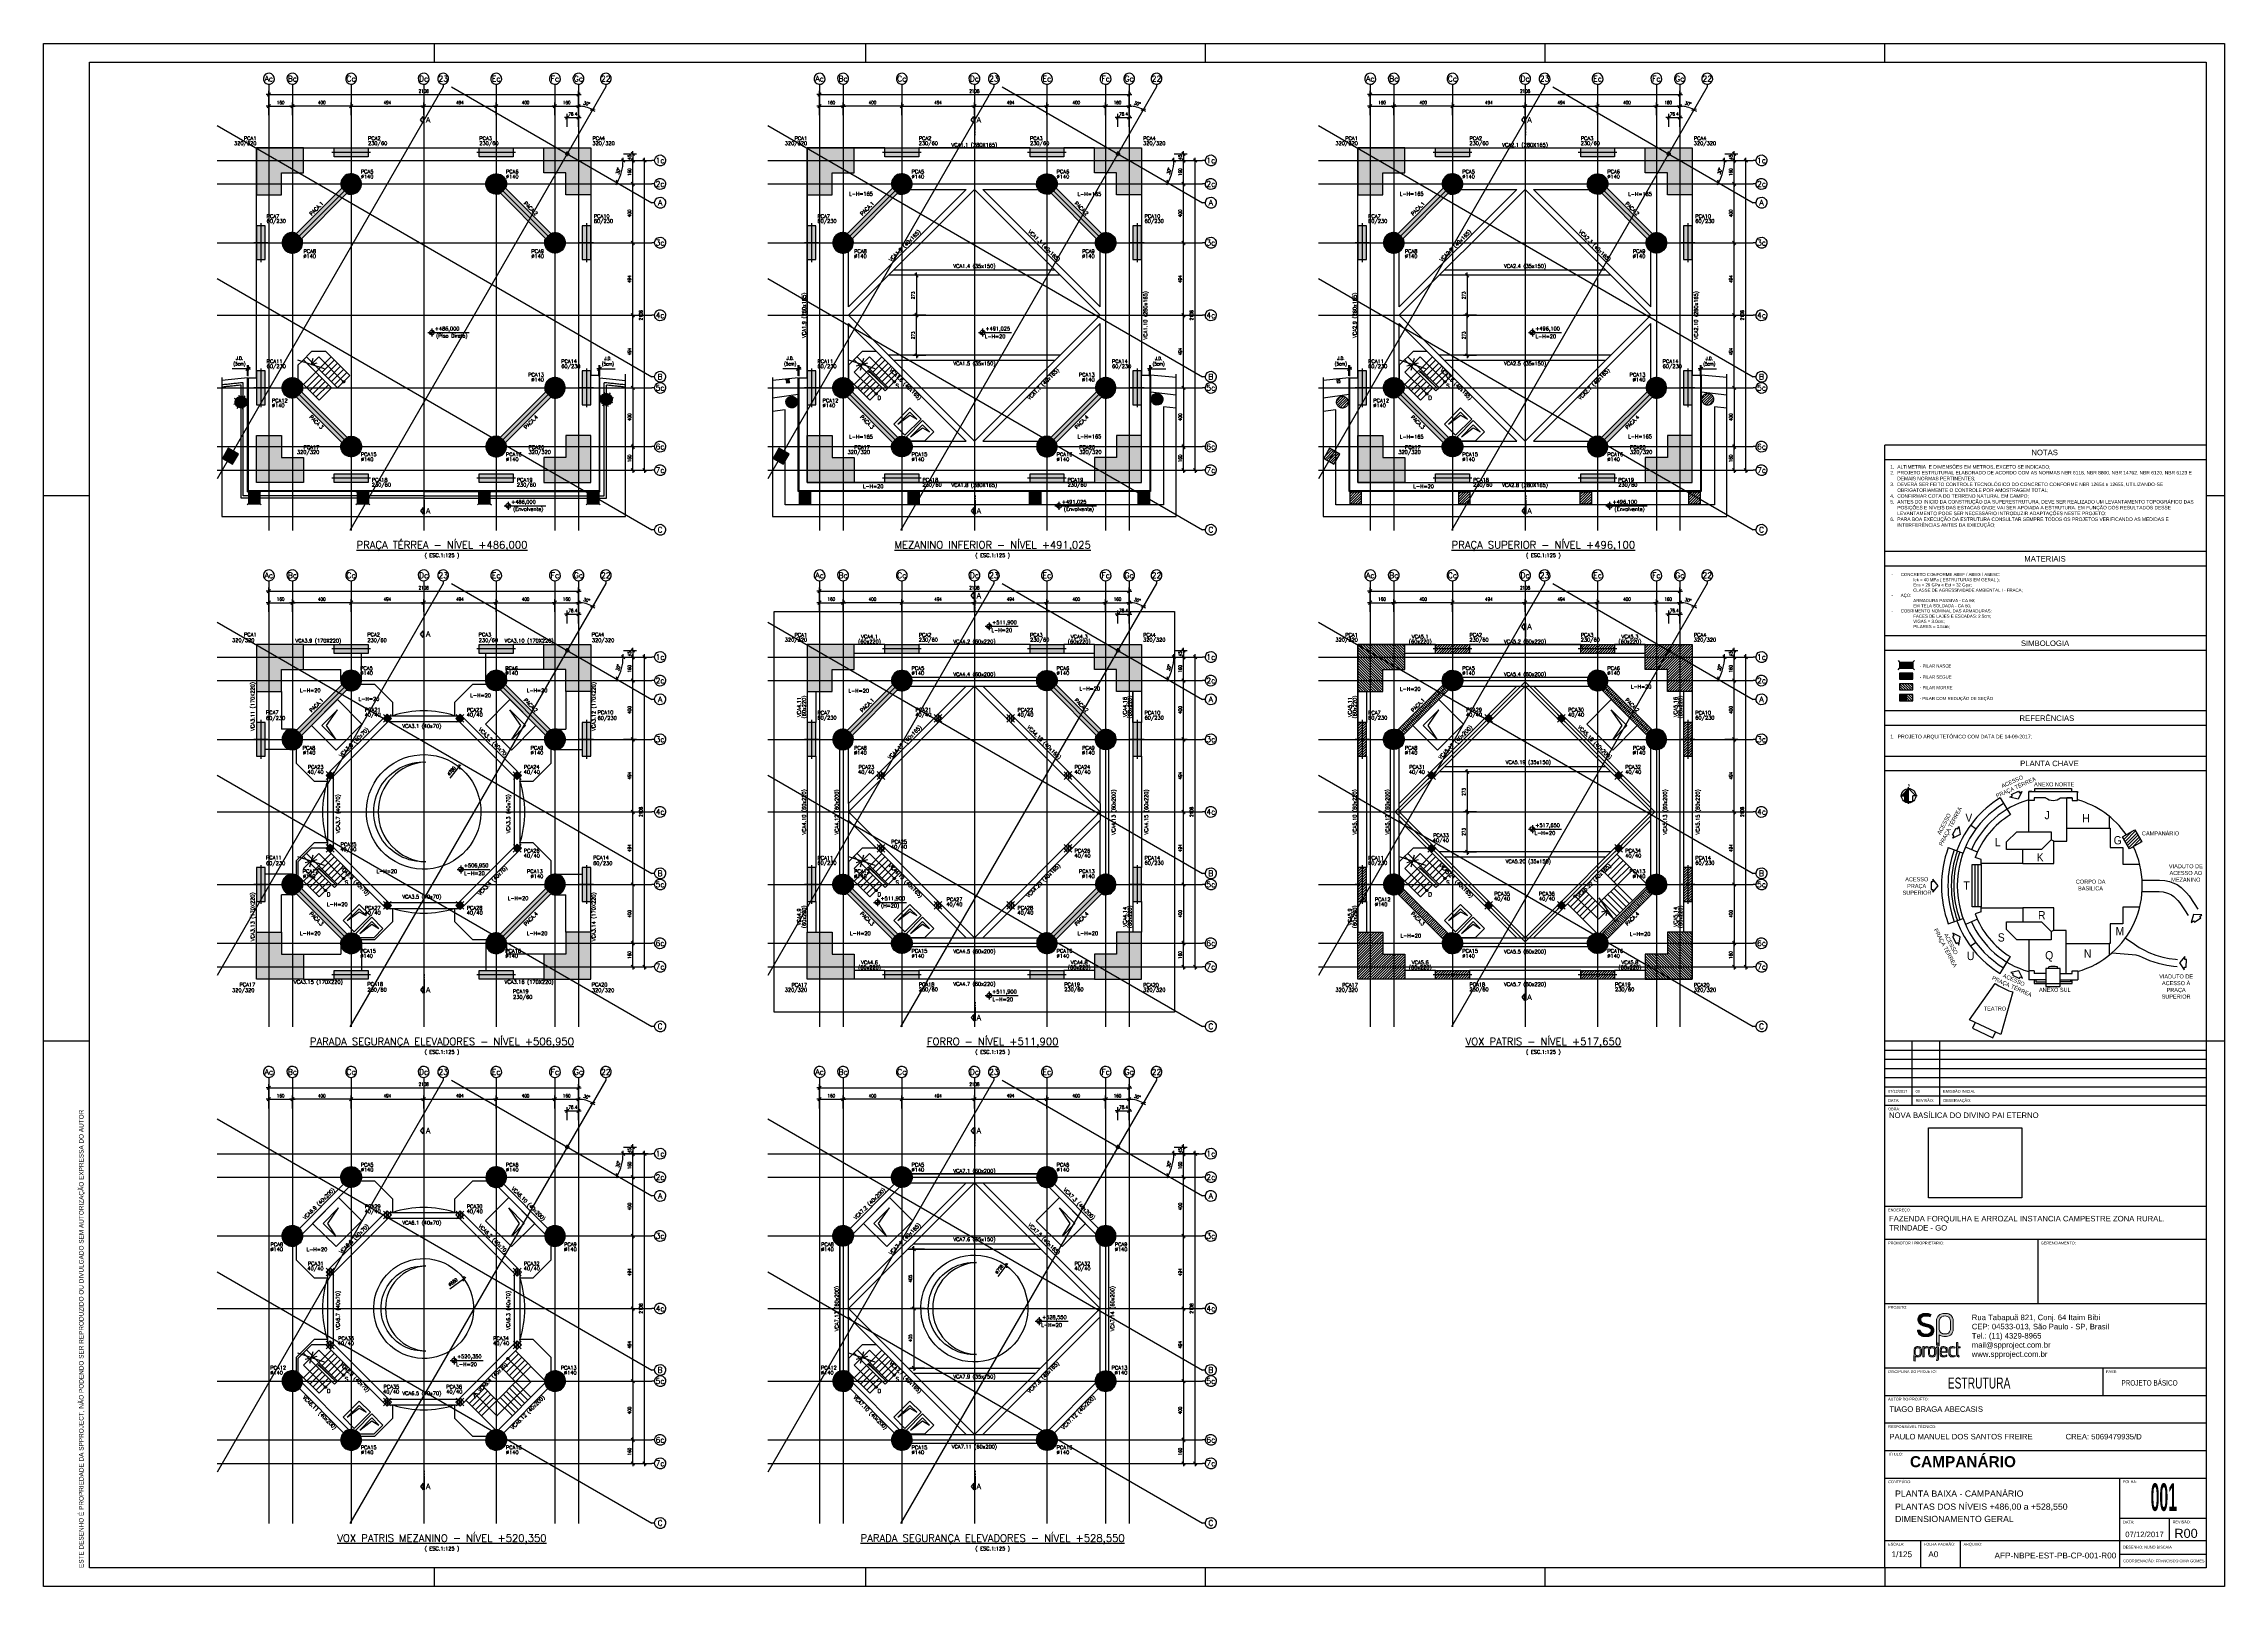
# Paper-space layout 'CP-001' of a CAD drawing. Header units: metres. Extents: x 0 to 1.19, y 0 to 0.84.
# The model-space entities are those that its viewports show. They can reach past a viewport. Long polylines and large blocks are cut down to what shows.
import ezdxf
from ezdxf.enums import TextEntityAlignment as Align

# ---------------------------------------------------------------- set-up
doc = ezdxf.new("R2010")
doc.units = ezdxf.units.M
doc.header["$MEASUREMENT"] = 0
for name, pattern in [('SPX-CAMPANARIO$0$CENTER2', [1.125, 0.75, -0.125, 0.125, -0.125]), ('SPX-CAMPANARIO$0$DASHDOT2', [0.5, 0.25, -0.125, 0, -0.125]), ('SPX-CAMPANARIO$0$HIDDEN2', [0.1875, 0.125, -0.0625]), ('SPX-NOTAS$0$SPX-NOTAS-PEV-G$0$HIDDEN2', [0.1875, 0.125, -0.0625])]:
    doc.linetypes.add(name, pattern=pattern)
doc.layers.get('0').update_dxf_attribs({"linetype": 'CONTINUOUS'})
doc.layers.get('Defpoints').update_dxf_attribs({"linetype": 'CONTINUOUS'})
for name, color, linetype in [('SP4TXT1', 4, 'CONTINUOUS'), ('SP_TEXTO', 7, 'CONTINUOUS'), ('SPX-CAMPANARIO$0$SP 00 Me1', 9, 'SPX-CAMPANARIO$0$DASHDOT2'), ('SPX-CAMPANARIO$0$SP0Me1', 9, 'SPX-CAMPANARIO$0$DASHDOT2'), ('SPX-CAMPANARIO$0$SP1CRT1', 3, 'CONTINUOUS'), ('SPX-CAMPANARIO$0$SP1INV1', 5, 'SPX-CAMPANARIO$0$HIDDEN2'), ('SPX-CAMPANARIO$0$SP1INV2', 8, 'SPX-CAMPANARIO$0$HIDDEN2'), ('SPX-CAMPANARIO$0$SP1VST1', 2, 'CONTINUOUS'), ('SPX-CAMPANARIO$0$SP1VST2', 1, 'CONTINUOUS'), ('SPX-CAMPANARIO$0$SP1VST3', 5, 'CONTINUOUS'), ('SPX-CAMPANARIO$0$SP2INV1', 5, 'SPX-CAMPANARIO$0$HIDDEN2'), ('SPX-CAMPANARIO$0$SP2INV2', 8, 'SPX-CAMPANARIO$0$HIDDEN2'), ('SPX-CAMPANARIO$0$SP3HT2', 254, 'CONTINUOUS'), ('SPX-CAMPANARIO$0$SP3HT3', 9, 'CONTINUOUS'), ('SPX-CAMPANARIO$0$SP4DIM1', 5, 'CONTINUOUS'), ('SPX-CAMPANARIO$0$SP4TN 1', 5, 'CONTINUOUS'), ('SPX-CAMPANARIO$0$SP4TXT 2', 2, 'CONTINUOUS'), ('SPX-CAMPANARIO$0$SP4TXT4', 4, 'CONTINUOUS'), ('SPX-FORMATO-A0$0$SP_FORM-A0', 8, 'CONTINUOUS'), ('SPX-LEGENDA$0$SP_LEG', 8, 'CONTINUOUS'), ('SPX-NOTAS$0$SPX-NOTAS-PEV-G$0$SP1CRT1', 3, 'CONTINUOUS'), ('SPX-NOTAS$0$SPX-NOTAS-PEV-G$0$SP2INV1', 5, 'SPX-NOTAS$0$SPX-NOTAS-PEV-G$0$HIDDEN2'), ('SPX-NOTAS$0$SPX-NOTAS-PEV-G$0$SP2VST2', 1, 'CONTINUOUS'), ('SPX-NOTAS$0$SPX-NOTAS-PEV-G$0$SP3HT2', 254, 'CONTINUOUS'), ('SPX-NOTAS$0$SPX-NOTAS-PEV-G$0$SP3HT4', 251, 'CONTINUOUS'), ('SPX-NOTAS$0$SPX-NOTAS-PEV-G$0$SP_NOT', 8, 'CONTINUOUS')]:
    doc.layers.add(name, color=color, linetype=linetype)
doc.layers.add('SP6VP', color=9, linetype='CONTINUOUS', plot=False)
doc.layers.get('SP6VP').off()
doc.styles.add('FORMATO$0$ARIAL', font='arial.ttf')
doc.styles.add('lixo carimbo$0$ARIAL', font='arial.ttf')
doc.styles.add('SP_T-Geral', font='romans.shx')
doc.styles.add('SPX-CAMPANARIO$0$ROMANS', font='romans.shx')
doc.styles.add('SPX-CAMPANARIO$0$SP_T-Geral', font='romans.shx')
doc.styles.add('SPX-CAMPANARIO$0$SP_TD_w.8', font='romans.shx', dxfattribs={"width": 0.8})
doc.styles.add('SPX-FORMATO-A0$0$SP_T-Geral', font='arial.ttf')
doc.styles.add('SPX-LEGENDA$0$SP_T-Geral', font='arial.ttf')
doc.styles.add('SPX-NOTAS$0$SPX-NOTAS-PEV-G$0$ARIAL', font='arial.ttf', dxfattribs={"width": 0.9})
doc.styles.add('SPX-NOTAS$0$SPX-NOTAS-PEV-G$0$esc_100_r60', font='arial.ttf', dxfattribs={"height": 0.2})
doc.styles.add('SPX-NOTAS$0$SPX-NOTAS-PEV-G$0$esc_100_r80', font='arial.ttf', dxfattribs={"height": 0.3})
doc.styles.add('TEXTO', font='techb___.ttf', dxfattribs={"width": 0.5, "height": 0.5})
doc.dimstyles.new('SPX-CAMPANARIO$0$SP_D125cm_18', dxfattribs={"dimtxt": 0.225, "dimasz": 0.025, "dimexe": 0.25, "dimexo": 0.125, "dimgap": 0.125, "dimtad": 1, "dimdec": 1, "dimlfac": 100, "dimdsep": 46, "dimtxsty": 'SPX-CAMPANARIO$0$SP_TD_w.8', "dimblk": 'SPX-CAMPANARIO$0$TIC', "dimcen": 0.0125, "dimdle": 0.125, "dimclrt": 2, "dimadec": 3, "dimazin": 2, "dimtfac": 1, "dimtdec": 1, "dimtmove": 0, "dimatfit": 3, "dimfxl": 0.2, "dimtolj": 1, "dimtzin": 0, "dimarcsym": 0})
picture_1 = doc.add_image_def('image1.jpg', size_in_pixel=(500, 375))
pattern_1 = [(345, (661313.91045, 8168481.81246), (0.03235238, 0.120740728), [])]
pattern_2 = [(75, (661313.91045, 8168481.81246), (-0.120740728, 0.03235238), [])]
pattern_3 = [(345, (661313.91045, 8168481.81246), (0.03235238, 0.120740728), [])]

# ---------------------------------------------------------------- blocks, each defined once
blk = doc.blocks.new('SPX-NOTAS')
at = {"layer": 'SPX-NOTAS$0$SPX-NOTAS-PEV-G$0$SP3HT2'}
h = blk.add_hatch(color=256, dxfattribs=at)
h.dxf.hatch_style = 1
h.paths.add_polyline_path([(1.0183, 0.4999), (1.0183, 0.5033), (1.011, 0.5033), (1.011, 0.4999)])
h = blk.add_hatch(color=256, dxfattribs=at)
h.dxf.hatch_style = 1
h.paths.add_polyline_path([(1.0183, 0.4939), (1.0183, 0.4973), (1.011, 0.4973), (1.011, 0.4939)])
h = blk.add_hatch(color=256, dxfattribs=at)
h.dxf.hatch_style = 1
h.paths.add_polyline_path([(1.0146, 0.4856), (1.011, 0.4856), (1.011, 0.4822), (1.0146, 0.4822)])
at = {"layer": 'SPX-NOTAS$0$SPX-NOTAS-PEV-G$0$SP_NOT'}
blk.add_hatch(color=256, dxfattribs=at).paths.add_polyline_path([(1.016, 0.4274), (1.016, 0.4344), (1.0122, 0.4306), (1.0138, 0.4306), (1.0138, 0.4274)])
h = blk.add_hatch(dxfattribs=at)
h.set_pattern_fill('ANSI31', color=256, scale=0.01, style=0)
h.paths.add_polyline_path([(1.1392, 0.412), (1.1325, 0.4082), (1.1364, 0.4015), (1.143, 0.4054)])
at = {"layer": 'SPX-NOTAS$0$SPX-NOTAS-PEV-G$0$SP1CRT1', "linetype": 'Continuous'}
for p, q in [((1.011, 0.5033), (1.011, 0.4999)), ((1.011, 0.5033), (1.0183, 0.5033)), ((1.011, 0.4999), (1.0183, 0.4999)), ((1.0183, 0.5033), (1.0183, 0.4999))]:
    blk.add_line(p, q, dxfattribs=at)
for points in [[(1.011, 0.4973), (1.011, 0.4939), (1.0183, 0.4939), (1.0183, 0.4973), (1.011, 0.4973)], [(1.011, 0.4856), (1.011, 0.4822), (1.0146, 0.4822), (1.0146, 0.4856), (1.011, 0.4856)]]:
    blk.add_lwpolyline(points, dxfattribs=at)
for points in [[(1.011, 0.4973), (1.011, 0.4973), (1.0183, 0.4973)], [(1.011, 0.4856), (1.0146, 0.4856), (1.011, 0.4856)]]:
    blk.add_solid(points, dxfattribs=at)
at = {"layer": 'SPX-NOTAS$0$SPX-NOTAS-PEV-G$0$SP2INV1', "ltscale": 0.005}
for points in [[(1.011, 0.4915), (1.011, 0.4881), (1.0183, 0.4881), (1.0183, 0.4915), (1.011, 0.4915)], [(1.0146, 0.4856), (1.0146, 0.4822), (1.0183, 0.4822), (1.0183, 0.4856), (1.0146, 0.4856)]]:
    blk.add_lwpolyline(points, dxfattribs=at)
at = {"layer": 'SPX-NOTAS$0$SPX-NOTAS-PEV-G$0$SP2VST2', "linetype": 'Continuous'}
for p, q in [((1.0102, 0.5041), (1.011, 0.5033)), ((1.0102, 0.4991), (1.011, 0.4999)), ((1.0183, 0.5033), (1.0191, 0.5041)), ((1.0183, 0.4999), (1.0191, 0.4991))]:
    blk.add_line(p, q, dxfattribs=at)
at = {"layer": 'SPX-NOTAS$0$SPX-NOTAS-PEV-G$0$SP3HT4', "linetype": 'Continuous'}
for p, q in [((1.011, 0.4902), (1.0131, 0.4881)), ((1.011, 0.4888), (1.0117, 0.4881)), ((1.0111, 0.4915), (1.0145, 0.4881)), ((1.0125, 0.4915), (1.0159, 0.4881)), ((1.0139, 0.4915), (1.0173, 0.4881)), ((1.0154, 0.4915), (1.0183, 0.4885)), ((1.0168, 0.4915), (1.0183, 0.4899)), ((1.0182, 0.4915), (1.0183, 0.4914)), ((1.0146, 0.4855), (1.0179, 0.4822)), ((1.0146, 0.4841), (1.0165, 0.4822)), ((1.0146, 0.4827), (1.015, 0.4822)), ((1.0159, 0.4856), (1.0183, 0.4833)), ((1.0173, 0.4856), (1.0183, 0.4847))]:
    blk.add_line(p, q, dxfattribs=at)
at = {"layer": 'SPX-NOTAS$0$SPX-NOTAS-PEV-G$0$SP_NOT', "color": 3}
for p in [(1.003, 0.297), (1.178, 0.6214)]:
    blk.add_line(p, (1.003, 0.6214), dxfattribs=at)
at = {"layer": 'SPX-NOTAS$0$SPX-NOTAS-PEV-G$0$SP_NOT', "color": 2}
for p, q in [((1.178, 0.6134), (1.003, 0.6134)), ((1.178, 0.5635), (1.003, 0.5635)), ((1.178, 0.5555), (1.003, 0.5555)), ((1.178, 0.5175), (1.003, 0.5175)), ((1.178, 0.5095), (1.003, 0.5095)), ((1.178, 0.4767), (1.003, 0.4767)), ((1.178, 0.4687), (1.003, 0.4687)), ((1.003, 0.4521), (1.178, 0.4521)), ((1.178, 0.4441), (1.003, 0.4441)), ((1.016, 0.426), (1.016, 0.4351)), ((1.016, 0.4345), (1.0199, 0.4305)), ((1.0206, 0.4305), (1.0183, 0.4305)), ((1.0183, 0.4274), (1.0183, 0.4305)), ((1.0658, 0.4293), (1.0714, 0.4201)), ((1.0831, 0.4328), (1.0814, 0.4328)), ((1.0814, 0.4328), (1.108, 0.4328)), ((1.0814, 0.4279), (1.0814, 0.4328)), ((1.0843, 0.4279), (1.0814, 0.4279)), ((1.0814, 0.4109), (1.0814, 0.4279)), ((1.0906, 0.4293), (1.0843, 0.4293)), ((1.0843, 0.4293), (1.0843, 0.4279)), ((1.0988, 0.4293), (1.1021, 0.4293)), ((1.1021, 0.4058), (1.1021, 0.4293)), ((1.1021, 0.4293), (1.1051, 0.4293)), ((1.1051, 0.4293), (1.1021, 0.4293)), ((1.1051, 0.4293), (1.1051, 0.4279)), ((1.1051, 0.4279), (1.108, 0.4279)), ((1.108, 0.4279), (1.108, 0.4328)), ((1.108, 0.4328), (1.108, 0.4321)), ((1.1253, 0.4192), (1.1253, 0.4128)), ((1.0527, 0.4123), (1.0497, 0.4145)), ((1.0951, 0.4058), (1.0936, 0.4065)), ((1.0951, 0.3936), (1.0951, 0.4058)), ((1.0951, 0.4058), (1.1021, 0.4058)), ((1.1021, 0.4128), (1.1253, 0.4128)), ((1.0376, 0.4023), (1.0457, 0.3993)), ((1.0535, 0.3997), (1.047, 0.4025)), ((1.0506, 0.37), (1.0506, 0.393)), ((1.0506, 0.393), (1.0555, 0.393)), ((1.0522, 0.37), (1.0522, 0.393)), ((1.0555, 0.3957), (1.0523, 0.3968)), ((1.0539, 0.37), (1.0539, 0.393)), ((1.0555, 0.393), (1.0555, 0.3957)), ((1.0782, 0.3936), (1.0555, 0.3936)), ((1.0555, 0.393), (1.0555, 0.37)), ((1.0782, 0.3936), (1.0782, 0.4012)), ((1.0782, 0.3936), (1.0951, 0.3936)), ((1.0555, 0.37), (1.0506, 0.37)), ((1.0555, 0.3673), (1.0555, 0.37)), ((1.0555, 0.3694), (1.0782, 0.3694)), ((1.0376, 0.3607), (1.0457, 0.3636)), ((1.0535, 0.3633), (1.047, 0.3604)), ((1.0555, 0.3673), (1.0523, 0.3662)), ((1.0527, 0.3506), (1.0497, 0.3485)), ((1.0814, 0.3521), (1.0814, 0.3351)), ((1.1253, 0.3499), (1.1018, 0.3499)), ((1.1253, 0.35), (1.1253, 0.3438)), ((1.0658, 0.3337), (1.0714, 0.3429)), ((1.0677, 0.3368), (1.0714, 0.3429)), ((1.0843, 0.3351), (1.0814, 0.3351)), ((1.0814, 0.3351), (1.0814, 0.3302)), ((1.0843, 0.3351), (1.0843, 0.3337)), ((1.0908, 0.3337), (1.0843, 0.3337)), ((1.0923, 0.3365), (1.0923, 0.3374)), ((1.0971, 0.3365), (1.0971, 0.3374)), ((1.1018, 0.3337), (1.1051, 0.3337)), ((1.1051, 0.3351), (1.1081, 0.3351)), ((1.1051, 0.3337), (1.1051, 0.3351)), ((1.1062, 0.3351), (1.1078, 0.3351)), ((1.1081, 0.3351), (1.1081, 0.3348)), ((1.1081, 0.3348), (1.1081, 0.3302)), ((1.0908, 0.3302), (1.0814, 0.3302)), ((1.0985, 0.3302), (1.1081, 0.3302)), ((1.1058, 0.3302), (1.108, 0.3302))]:
    blk.add_line(p, q, dxfattribs=at)
for points in [[(1.0115, 0.4305), (1.0137, 0.4305), (1.0137, 0.4274), (1.0183, 0.4274)], [(1.0121, 0.4305), (1.016, 0.4345)], [(1.0847, 0.4328), (1.0847, 0.4344), (1.1047, 0.4344), (1.1047, 0.4328)], [(1.1253, 0.4128), (1.1257, 0.4128), (1.1257, 0.4023)], [(1.1257, 0.4023), (1.1326, 0.4023), (1.1326, 0.3933), (1.1418, 0.3933)], [(1.1433, 0.3846), (1.1526, 0.3846), (1.1556, 0.3844), (1.1581, 0.3838), (1.16, 0.3831), (1.1622, 0.3821), (1.1644, 0.3806), (1.1674, 0.3777), (1.1688, 0.3759), (1.1715, 0.3718), (1.1736, 0.3687)], [(1.0951, 0.3572), (1.0951, 0.3694), (1.0782, 0.3694), (1.0782, 0.3618)], [(1.1419, 0.3698), (1.1326, 0.3698), (1.1326, 0.3607), (1.1257, 0.3607), (1.1257, 0.35), (1.1253, 0.35)], [(1.1433, 0.3783), (1.1524, 0.3783), (1.1546, 0.3781), (1.1564, 0.3777), (1.1575, 0.3773), (1.1591, 0.3766), (1.1604, 0.3757), (1.1627, 0.3735), (1.1637, 0.3722), (1.1662, 0.3684), (1.1683, 0.3652)], [(1.0985, 0.3337), (1.1018, 0.3337), (1.1018, 0.3572), (1.0951, 0.3572), (1.0936, 0.3565)], [(1.1268, 0.345), (1.1377, 0.344), (1.1397, 0.3438), (1.1416, 0.3434), (1.1433, 0.3426), (1.1472, 0.3408), (1.1519, 0.3393), (1.1566, 0.3382), (1.1603, 0.3377), (1.1622, 0.3376)], [(1.1341, 0.3531), (1.1347, 0.3526), (1.1372, 0.3509), (1.139, 0.3496), (1.1416, 0.3478), (1.1441, 0.3465), (1.1469, 0.3451), (1.1507, 0.3437), (1.1544, 0.3426), (1.158, 0.3419), (1.1613, 0.3415), (1.1624, 0.3414)], [(1.0728, 0.3237), (1.0663, 0.3004), (1.0492, 0.3085), (1.0632, 0.3283)], [(1.0632, 0.3283), (1.0651, 0.327), (1.0706, 0.3243), (1.0728, 0.3237)], [(1.0844, 0.3302), (1.0844, 0.3283), (1.105, 0.3283), (1.105, 0.3302)], [(1.0853, 0.3302), (1.0853, 0.3292), (1.0908, 0.3292)], [(1.1041, 0.3302), (1.1041, 0.3292), (1.0985, 0.3292)], [(1.0522, 0.3071), (1.0507, 0.304), (1.0618, 0.2987), (1.0633, 0.3018)]]:
    blk.add_lwpolyline(points, dxfattribs=at)
for points in [[(1.0763, 0.4321), (1.0777, 0.4328), (1.0756, 0.4287), (1.0712, 0.4297), (1.0725, 0.4304), (1.0721, 0.4312), (1.0759, 0.433)], [(1.0426, 0.4125), (1.0433, 0.4138), (1.0441, 0.4093), (1.04, 0.4074), (1.0407, 0.4087), (1.0398, 0.4092), (1.0418, 0.4129)], [(1.0693, 0.4012), (1.0693, 0.4053), (1.0749, 0.4109), (1.0936, 0.4109), (1.0936, 0.4065), (1.0883, 0.4012)], [(1.1325, 0.4082), (1.1392, 0.412), (1.143, 0.4054), (1.1364, 0.4015)], [(1.0292, 0.3794), (1.0292, 0.3779), (1.032, 0.3815), (1.0292, 0.3851), (1.0292, 0.3836), (1.0283, 0.3836), (1.0283, 0.3794)], [(1.0693, 0.3618), (1.0883, 0.3618), (1.0936, 0.3565), (1.0936, 0.3521), (1.0749, 0.3521), (1.0693, 0.3577)], [(1.1746, 0.3648), (1.1758, 0.3656), (1.1712, 0.3659), (1.1699, 0.3615), (1.1711, 0.3624), (1.1717, 0.3616), (1.1751, 0.364)], [(1.0426, 0.3505), (1.0433, 0.3492), (1.0441, 0.3537), (1.04, 0.3556), (1.0407, 0.3542), (1.0398, 0.3538), (1.0418, 0.3501)], [(1.0768, 0.3318), (1.0781, 0.3311), (1.0761, 0.3352), (1.0716, 0.3342), (1.073, 0.3335), (1.0726, 0.3327), (1.0764, 0.3309)], [(1.0985, 0.3365), (1.0908, 0.3365), (1.0908, 0.3266), (1.0985, 0.3266)], [(1.1665, 0.3414), (1.1665, 0.3429), (1.1635, 0.3395), (1.1661, 0.3357), (1.1662, 0.3372), (1.1672, 0.3372), (1.1674, 0.3414)]]:
    blk.add_lwpolyline(points, close=True, dxfattribs=at)
for centre, radius, start, end in [((1.0947, 0.3815), 0.0558, 121.1337, 159.9903), ((1.0947, 0.3815), 0.0486, 105.9014, 156.2085), ((1.0947, 0.4346), 0.00664, 232.1054, 307.8946), ((1.0947, 0.3815), 0.0486, 34.9844, 74.1694), ((1.0947, 0.3815), 0.0522, 121.1337, 238.8663), ((1.0947, 0.3815), 0.0451, 121.1337, 160.1095), ((1.0947, 0.3815), 0.0608, 159.9772, 200.0228), ((1.0947, 0.3815), 0.0573, 159.9861, 200.0139), ((1.0947, 0.3815), 0.0555, 159.9911, 200.0089), ((1.0947, 0.3815), 0.0541, 159.9955, 200.0045), ((1.0947, 0.3815), 0.0486, 285.9458, 25.8931), ((1.0947, 0.3815), 0.0558, 200.0097, 238.8663), ((1.0947, 0.3815), 0.0486, 203.7915, 254.1075), ((1.0947, 0.3815), 0.0451, 199.8905, 238.8663), ((1.0947, 0.3228), 0.0147, 80.6476, 99.3524)]:
    blk.add_arc(centre, radius, start, end, dxfattribs=at)
blk.add_ellipse((1.016, 0.4305), major_axis=(0.00146, 0.00363), ratio=0.999166, dxfattribs=at)
at = {"layer": 'SPX-NOTAS$0$SPX-NOTAS-PEV-G$0$SP_NOT', "color": 1, "style": 'SPX-NOTAS$0$SPX-NOTAS-PEV-G$0$esc_100_r80'}
for s, p in [('NOTAS', (1.0901, 0.6174)), ('MATERIAIS', (1.0903, 0.5595)), ('SIMBOLOGIA', (1.0903, 0.5135)), ('REFERÊNCIAS', (1.0913, 0.4727)), ('PLANTA CHAVE', (1.0927, 0.4481))]:
    blk.add_text(s, height=0.003, dxfattribs=at).set_placement(p, align=Align.MIDDLE_CENTER)
at = {"layer": 'SPX-NOTAS$0$SPX-NOTAS-PEV-G$0$SP_NOT', "style": 'SPX-NOTAS$0$SPX-NOTAS-PEV-G$0$esc_100_r60'}
for s, p in [('- PILAR NASCE', (1.0221, 0.5003)), ('- PILAR SEGUE', (1.0221, 0.4943)), ('- PILAR MORRE', (1.0221, 0.4885)), ('- PILAR COM REDUÇÃO DE SEÇÃO', (1.022, 0.4826))]:
    blk.add_text(s, height=0.0017, dxfattribs=at).set_placement(p)
at = {"layer": 'SPX-NOTAS$0$SPX-NOTAS-PEV-G$0$SP_NOT', "color": 1, "style": 'SPX-NOTAS$0$SPX-NOTAS-PEV-G$0$ARIAL'}
blk.add_text('N', height=0.00146, dxfattribs=at).set_placement((1.0155, 0.4354))
at = {"layer": 'SPX-NOTAS$0$SPX-NOTAS-PEV-G$0$SP_NOT', "attachment_point": 1, "style": 'SPX-NOTAS$0$SPX-NOTAS-PEV-G$0$esc_100_r60'}
for s, insert, char_height, width in [('\\pi-0.0038,l0.0038,t0.0038,0.0114;1.^IALTIMETRIA  E DIMENSÕES EM METROS, EXCETO SE INDICADO;\\P2.^IPROJETO ESTRUTURAL ELABORADO DE ACORDO COM AS NORMAS NBR 6118, NBR 8800, NBR 14762, NBR 6120, NBR 6123 E \\P\\pi0,t0.0114;DEMAIS NORMAS PERTINENTES;\\P\\pi-0.0038,t0.0038,0.0114;3.^IDEVERÁ SER FEITO CONTROLE TECNOLÓGICO DO CONCRETO CONFORME NBR 12654 e 12655, UTILIZANDO-SE \\P\\pi0,t0.0114;OBRIGATORIAMENTE O CONTROLE POR AMOSTRAGEM TOTAL;\\P\\pi-0.0038,t0.0038,0.0114;4.^ICONFIRMAR COTA DO TERRENO NATURAL EM CAMPO;\\P5.^IANTES DO INICIO DA CONSTRUÇÃO DA SUPERESTRUTURA, DEVE SER REALIZADO UM LEVANTAMENTO TOPOGRÁFICO DAS \\P\\pi0,t0.0114;POSIÇÕES E NÍVEIS DAS ESTACAS ONDE VAI SER APOIADA A ESTRUTURA. EM FUNÇÃO DOS RESULTADOS DESSE \\PLEVANTAMENTO PODE SER NECESSÁRIO INTRODUZIR ADAPTAÇÕES NESTE PROJETO;\\P\\pi-0.0038,t0.0038,0.0114;6.^IPARA BOA EXECUÇÃO DA ESTRUTURA CONSULTAR SEMPRE TODOS OS PROJETOS VERIFICANDO AS MEDIDAS E \\P\\pi0,t0.0114;INTERFERÊNCIAS ANTES DA EXECUÇÃO;', (1.006, 0.6105), 0.0019, 0.169509), ('\\pi-0.0051001,l0.0068001,t0.0068001;-^ICONCRETO CONFORME ABEF / ABEG / ABESC: \\P\\pi0,l0,tz;^I^Ifck = 40 MPa ( ESTRUTURAS EM GERAL );\\P^I^IEcs = 29 GPa e Eci = 32 Gpa;\\P^I^ICLASSE DE AGRESSIVIDADE AMBIENTAL I - FRACA;^I^I{\\A1;^I\\P\\pi-0.0051001,l0.0068001,t0.0068001;-^IAÇO: \\P\\pi0,l0,tz;^I^IARMADURA PASSIVA - CA 50;\\P^I^IEM TELA SOLDADA - CA 60;\\P\\pi-0.0051001,l0.0068001,t0.0068001;-^ICOBRIMENTO NOMINAL DAS ARMADURAS:\\P\\pi0,l0,tz;^I^I}FACES DE LAJES E ESCADAS: 2.5cm;\\P^I^I{\\A1;VIGAS = 3.0cm;\\P^I^IPILARES = 3.5cm;}', (1.0049, 0.5518), 0.0017, 0.170753), ('\\pi-0.004,l0.004,t0.004,0.012;1.^IPROJETO ARQUITETÔNICO COM DATA DE 14-09-2017;', (1.006, 0.4637), 0.002, 0.168057)]:
    blk.add_mtext(s, dxfattribs=dict(at, insert=insert, char_height=char_height, width=width))
at = {"layer": 'SPX-NOTAS$0$SPX-NOTAS-PEV-G$0$SP_NOT', "color": 1, "char_height": 0.001463, "style": 'SPX-NOTAS$0$SPX-NOTAS-PEV-G$0$ARIAL'}
for s, width, heights, insert, attachment_point, rotation in [('\\pi0.011529;{\\H1.5x;ACESSO\\P\\pi0.0065883;PRAÇA TÉRREA}', 0.034438, [0.00832], (1.0584, 0.426), 7, 24.0644), ('\\pi0.011197;{\\H1.5x;ACESSO\\P\\pi0.0062557;PRAÇA TÉRREA}', 0.033773, [0.0084], (1.0319, 0.3971), 7, 62.2504), ('\\pi0.011197;{\\H1.5x;ACESSO\\P\\pi0.0062557;PRAÇA TÉRREA}', 0.033773, [0.0084], (1.0319, 0.3658), 1, 297.7496), ('\\pi0.0095769;{\\H1.5x;ACESSO\\P\\pi0.0046358;PRAÇA TÉRREA}', 0.030533, [0.0108], (1.0593, 0.3377), 1, 335.9356)]:
    blk.add_mtext_dynamic_manual_height_columns(s, width=width, gutter_width=12.5, heights=heights, dxfattribs=dict(at, insert=insert, attachment_point=attachment_point, rotation=rotation))
at = {"layer": 'SPX-NOTAS$0$SPX-NOTAS-PEV-G$0$SP_NOT', "color": 1, "style": 'SPX-NOTAS$0$SPX-NOTAS-PEV-G$0$ARIAL'}
for s, width, heights, insert, char_height, attachment_point in [('{\\H1.5x;ANEXO NORTE}', 0.021797, [0.00369], (1.0843, 0.4378), 0.001463, 1), ('\\pi0.00080034;{\\H1.5x;V}', 0.005305, [0.00348], (1.0461, 0.4208), 0.003, 1), ('\\pi0.0015338;{\\H1.5x;J}', 0.005305, [0.00348], (1.0885, 0.4222), 0.003, 1), ('\\pi0.0010642;{\\H1.5x;H}', 0.005305, [0.00348], (1.1095, 0.4205), 0.003, 1), ('\\pi0.0013874;{\\H1.5x;L}', 0.005305, [0.00348], (1.0616, 0.4075), 0.003, 1), ('\\pi0.00077962;{\\H1.5x;G}', 0.005305, [0.00348], (1.1269, 0.4085), 0.003, 1), ('{\\H1.5x;CAMPANÁRIO}', 0.021481, [0.00467], (1.1431, 0.4111), 0.001463, 1), ('\\pi0.00097853;{\\H1.5x;K}', 0.005305, [0.00348], (1.0848, 0.3992), 0.003, 1), ('{\\H1.5x;VIADUTO DE ACESSO AO MEZANINO}', 0.017739, [0.0323], (1.167, 0.3932), 0.001463, 2), ('\\pi0.0032365;{\\H1.5x;ACESSO \\P\\pi0.0042762;PRAÇA\\P\\pi0.0017979;SUPERIOR}', 0.017853, [0.0114], (1.0109, 0.3861), 0.001463, 1), ('\\pi0.0010476;{\\H1.5x;T}', 0.005305, [0.00348], (1.0448, 0.3838), 0.003, 1), ('\\pi0.0043261;{\\H1.5x;CORPO DA \\P\\pi0.0055066;BASILICA}', 0.02324, [0.0124], (1.1028, 0.3848), 0.001463, 1), ('\\pi0.00086802;{\\H1.5x;R}', 0.005305, [0.00348], (1.0856, 0.3677), 0.003, 1), ('\\pi0.00072022;{\\H1.5x;M}', 0.005305, [0.00348], (1.128, 0.359), 0.003, 1), ('\\pi0.00106;{\\H1.5x;U}', 0.005305, [0.00348], (1.0467, 0.3455), 0.003, 1), ('\\pi0.0010407;{\\H1.5x;S}', 0.005305, [0.00348], (1.0635, 0.3556), 0.003, 1), ('\\pi0.0006774;{\\H1.5x;Q}', 0.005305, [0.00348], (1.0897, 0.3459), 0.003, 1), ('\\pi0.0010573;{\\H1.5x;N}', 0.005305, [0.00348], (1.1104, 0.3468), 0.003, 1), ('{\\H1.5x;VIADUTO DE ACESSO À PRAÇA SUPERIOR}', 0.017739, [0.0323], (1.1617, 0.3332), 0.001463, 2), ('{\\H1.5x;ANEXO SUL}', 0.016614, [0.00616], (1.087, 0.3259), 0.001463, 1), ('{\\H1.5x;TEATRO}', 0.013925, [0.00385], (1.0569, 0.3157), 0.001463, 1)]:
    blk.add_mtext_dynamic_manual_height_columns(s, width=width, gutter_width=12.5, heights=heights, dxfattribs=dict(at, insert=insert, char_height=char_height, attachment_point=attachment_point))
blk = doc.blocks.new('SPX-FORMATO-A0')
at = {"layer": 'SPX-FORMATO-A0$0$SP_FORM-A0', "color": 3}
for p, q in [((0.213, 0.83), (0.213, 0.84)), ((0.448, 0.83), (0.448, 0.84)), ((0.633, 0.83), (0.633, 0.84)), ((0.818, 0.83), (0.818, 0.84)), ((1.003, 0.83), (1.003, 0.84)), ((0, 0.594), (0.025, 0.594)), ((1.178, 0.594), (1.188, 0.594)), ((1.178, 0.594), (1.188, 0.594)), ((0, 0.297), (0.025, 0.297)), ((1.178, 0.297), (1.188, 0.297)), ((1.178, 0.297), (1.188, 0.297)), ((0.213, 0), (0.213, 0.01)), ((0.448, 0), (0.448, 0.01)), ((0.633, 0), (0.633, 0.01)), ((0.818, 0), (0.818, 0.01)), ((1.003, 0.01), (1.003, 0))]:
    blk.add_line(p, q, dxfattribs=at)
blk.add_lwpolyline([(1.188, 0.84), (1.188, 0), (0, 0), (0, 0.84)], close=True, dxfattribs=at)
at = {"layer": 'SPX-FORMATO-A0$0$SP_FORM-A0', "color": 6}
blk.add_lwpolyline([(1.178, 0.83), (1.178, 0.01), (0.025, 0.01), (0.025, 0.83)], close=True, dxfattribs=at)
at = {"layer": 'SPX-FORMATO-A0$0$SP_FORM-A0', "color": 3, "insert": (0.0209, 0.01), "char_height": 0.0025, "attachment_point": 4, "rotation": 90, "style": 'SPX-FORMATO-A0$0$SP_T-Geral'}
blk.add_mtext('ESTE DESENHO É PROPRIEDADE DA SPPROJECT, NÃO PODENDO SER REPRODUZIDO OU DIVULGADO SEM AUTORIZAÇÃO EXPRESSA DO AUTOR', dxfattribs=at)
blk = doc.blocks.new('SPX-LEGENDA$0$A$C5C842EA7')
at = {"linetype": 'Continuous', "lineweight": 0}
h = blk.add_hatch(color=251, dxfattribs=at)
h.dxf.hatch_style = 1
h.paths.add_polyline_path([(0.729, 1.969), (0.715, 1.978), (0.663, 2), (0.618, 2.012), (0.554, 2.02), (0.455, 2.02), (0.422, 2.017), (0.373, 2.008), (0.324, 1.991), (0.296, 1.977), (0.264, 1.957), (0.247, 1.943), (0.213, 1.904), (0.194, 1.873), (0.18, 1.838), (0.17, 1.792), (0.168, 1.727), (0.174, 1.69), (0.187, 1.65), (0.2, 1.624), (0.217, 1.599), (0.236, 1.579), (0.256, 1.562), (0.285, 1.54), (0.322, 1.519), (0.37, 1.497), (0.424, 1.479), (0.592, 1.435), (0.64, 1.417), (0.678, 1.394), (0.689, 1.385), (0.695, 1.377), (0.711, 1.357), (0.722, 1.326), (0.723, 1.272), (0.717, 1.246), (0.698, 1.213), (0.686, 1.2), (0.68, 1.195), (0.66, 1.18), (0.638, 1.167), (0.603, 1.153), (0.55, 1.143), (0.506, 1.141), (0.452, 1.143), (0.416, 1.149), (0.393, 1.155), (0.373, 1.163), (0.361, 1.169), (0.341, 1.18), (0.33, 1.187), (0.322, 1.193), (0.31, 1.206), (0.305, 1.212), (0.299, 1.22), (0.291, 1.23), (0.281, 1.25), (0.271, 1.275), (0.265, 1.312), (0.148, 1.312), (0.153, 1.266), (0.163, 1.223), (0.174, 1.195), (0.187, 1.172), (0.204, 1.149), (0.208, 1.141), (0.217, 1.13), (0.23, 1.118), (0.254, 1.098), (0.285, 1.078), (0.332, 1.056), (0.382, 1.041), (0.439, 1.032), (0.57, 1.032), (0.623, 1.039), (0.675, 1.055), (0.711, 1.07), (0.749, 1.093), (0.766, 1.107), (0.78, 1.121), (0.794, 1.138), (0.816, 1.172), (0.83, 1.207), (0.84, 1.257), (0.842, 1.324), (0.836, 1.36), (0.823, 1.398), (0.809, 1.423), (0.797, 1.44), (0.793, 1.446), (0.762, 1.476), (0.737, 1.494), (0.703, 1.514), (0.675, 1.528), (0.626, 1.548), (0.574, 1.565), (0.475, 1.588), (0.441, 1.597), (0.404, 1.61), (0.372, 1.624), (0.352, 1.634), (0.344, 1.639), (0.336, 1.644), (0.328, 1.65), (0.321, 1.658), (0.31, 1.671), (0.304, 1.682), (0.296, 1.699), (0.29, 1.724), (0.29, 1.785), (0.299, 1.812), (0.311, 1.83), (0.316, 1.838), (0.33, 1.852), (0.355, 1.87), (0.367, 1.878), (0.409, 1.895), (0.455, 1.906), (0.533, 1.907), (0.592, 1.898), (0.686, 1.876), (0.689, 1.889), (0.706, 1.92)])
h = blk.add_hatch(color=251, dxfattribs=at)
h.dxf.hatch_style = 1
h.paths.add_polyline_path([(1.542, 1.957), (1.511, 1.977), (1.474, 1.994), (1.415, 2.011), (1.352, 2.02), (1.267, 2.02), (1.227, 2.015), (1.18, 2.004), (1.135, 1.989), (1.09, 1.964), (1.072, 1.949), (1.065, 1.946), (1.036, 1.917), (1.011, 1.886), (0.996, 1.863), (0.982, 1.835), (0.971, 1.806), (0.959, 1.756), (0.951, 1.696), (0.95, 0.665), (1.062, 0.641), (1.064, 1.112), (1.075, 1.104), (1.113, 1.079), (1.147, 1.062), (1.193, 1.047), (1.26, 1.035), (1.355, 1.033), (1.386, 1.036), (1.442, 1.047), (1.491, 1.064), (1.526, 1.082), (1.55, 1.099), (1.557, 1.104), (1.57, 1.115), (1.587, 1.133), (1.605, 1.156), (1.624, 1.186), (1.639, 1.218), (1.656, 1.272), (1.665, 1.331), (1.665, 1.698), (1.658, 1.756), (1.645, 1.806), (1.63, 1.847), (1.61, 1.884), (1.591, 1.91), (1.585, 1.918), (1.57, 1.934)])
h.paths.add_polyline_path([(1.341, 1.909), (1.371, 1.904), (1.412, 1.892), (1.449, 1.872), (1.471, 1.855), (1.486, 1.838), (1.506, 1.81), (1.52, 1.784), (1.534, 1.747), (1.543, 1.695), (1.543, 1.334), (1.537, 1.295), (1.526, 1.261), (1.513, 1.235), (1.499, 1.217), (1.471, 1.192), (1.439, 1.172), (1.397, 1.156), (1.36, 1.149), (1.277, 1.147), (1.254, 1.15), (1.23, 1.155), (1.215, 1.159), (1.193, 1.167), (1.169, 1.18), (1.161, 1.184), (1.153, 1.189), (1.143, 1.196), (1.135, 1.203), (1.124, 1.213), (1.113, 1.226), (1.106, 1.237), (1.101, 1.244), (1.093, 1.258), (1.085, 1.277), (1.079, 1.298), (1.073, 1.335), (1.072, 1.667), (1.075, 1.707), (1.082, 1.745), (1.096, 1.782), (1.115, 1.815), (1.135, 1.839), (1.163, 1.864), (1.186, 1.88), (1.223, 1.896), (1.269, 1.907)], flags=16)
h.paths.add_polyline_path([(1.048, 0.731, -1), (0.98, 0.731, -1)], flags=16)
h = blk.add_hatch(color=254, dxfattribs=at)
h.dxf.hatch_style = 1
h.paths.add_polyline_path([(1.048, 0.731, 1), (0.98, 0.731, 1)])
h.paths.add_polyline_path([(1.858, 0.782), (1.858, 0.607), (1.963, 0.607), (1.963, 0.555), (1.858, 0.554), (1.859, 0.276), (1.866, 0.257), (1.873, 0.244), (1.886, 0.23), (1.893, 0.224), (1.901, 0.219), (1.915, 0.213), (1.91, 0.194), (1.901, 0.17), (1.873, 0.177), (1.852, 0.19), (1.836, 0.202), (1.827, 0.213), (1.813, 0.237), (1.806, 0.268), (1.806, 0.702), (1.807, 0.782)])
h.paths.add_polyline_path([(1.27, 0.612), (1.323, 0.603), (1.351, 0.592), (1.375, 0.575), (1.388, 0.563), (1.392, 0.557), (1.403, 0.538), (1.411, 0.51), (1.414, 0.489), (1.414, 0.359), (1.159, 0.341), (1.161, 0.278), (1.166, 0.264), (1.172, 0.253), (1.18, 0.244), (1.19, 0.236), (1.203, 0.23), (1.217, 0.225), (1.235, 0.222), (1.278, 0.224), (1.323, 0.234), (1.36, 0.25), (1.372, 0.256), (1.394, 0.213), (1.36, 0.194), (1.32, 0.18), (1.281, 0.173), (1.212, 0.173), (1.176, 0.182), (1.158, 0.191), (1.139, 0.205), (1.124, 0.224), (1.113, 0.247), (1.107, 0.274), (1.107, 0.501), (1.118, 0.538), (1.133, 0.563), (1.149, 0.58), (1.169, 0.594), (1.193, 0.604), (1.218, 0.611)])
h.paths.add_polyline_path([(1.656, 0.612), (1.699, 0.604), (1.739, 0.591), (1.752, 0.584), (1.736, 0.546), (1.682, 0.56), (1.63, 0.563), (1.597, 0.557), (1.576, 0.546), (1.554, 0.527), (1.539, 0.503), (1.533, 0.483), (1.53, 0.458), (1.531, 0.304), (1.534, 0.291), (1.54, 0.276), (1.545, 0.268), (1.551, 0.261), (1.557, 0.253), (1.571, 0.242), (1.587, 0.234), (1.607, 0.228), (1.622, 0.225), (1.676, 0.224), (1.73, 0.231), (1.742, 0.234), (1.753, 0.187), (1.702, 0.176), (1.671, 0.173), (1.607, 0.174), (1.567, 0.183), (1.543, 0.194), (1.52, 0.21), (1.503, 0.227), (1.488, 0.254), (1.479, 0.29), (1.476, 0.322), (1.477, 0.475), (1.485, 0.513), (1.499, 0.544), (1.513, 0.563), (1.526, 0.577), (1.554, 0.597), (1.587, 0.607), (1.617, 0.612)])
h.paths.add_polyline_path([(1.275, 0.563), (1.233, 0.561), (1.207, 0.554), (1.187, 0.541), (1.176, 0.53), (1.166, 0.512), (1.161, 0.496), (1.159, 0.392), (1.36, 0.406), (1.358, 0.498), (1.348, 0.523), (1.326, 0.546), (1.309, 0.555), (1.286, 0.561)], flags=16)
h.paths.add_polyline_path([(1.044, 0.607), (1.042, 0.091), (1.033, 0.059), (1.019, 0.04), (1.002, 0.028), (0.97, 0.017), (0.967, 0.025), (0.954, 0.042), (0.976, 0.062), (0.985, 0.077), (0.99, 0.1), (0.99, 0.555), (0.959, 0.557), (0.959, 0.607)])
h.paths.add_polyline_path([(0.789, 0.612), (0.831, 0.604), (0.859, 0.594), (0.867, 0.589), (0.891, 0.569), (0.907, 0.547), (0.917, 0.523), (0.927, 0.484), (0.927, 0.293), (0.919, 0.261), (0.904, 0.228), (0.887, 0.207), (0.879, 0.202), (0.867, 0.193), (0.842, 0.182), (0.819, 0.176), (0.793, 0.173), (0.734, 0.174), (0.697, 0.183), (0.677, 0.193), (0.655, 0.208), (0.643, 0.22), (0.624, 0.25), (0.615, 0.276), (0.609, 0.311), (0.611, 0.483), (0.62, 0.523), (0.629, 0.541), (0.645, 0.563), (0.655, 0.575), (0.669, 0.586), (0.691, 0.598), (0.719, 0.607), (0.748, 0.612)])
h.paths.add_polyline_path([(0.783, 0.563), (0.746, 0.561), (0.719, 0.552), (0.7, 0.54), (0.685, 0.524), (0.672, 0.503), (0.665, 0.475), (0.665, 0.301), (0.669, 0.282), (0.675, 0.268), (0.68, 0.261), (0.689, 0.25), (0.697, 0.244), (0.705, 0.239), (0.72, 0.231), (0.735, 0.227), (0.754, 0.224), (0.799, 0.225), (0.825, 0.233), (0.845, 0.245), (0.857, 0.257), (0.868, 0.279), (0.874, 0.31), (0.873, 0.476), (0.867, 0.5), (0.857, 0.518), (0.839, 0.54), (0.826, 0.549), (0.8, 0.56)], flags=16)
h.paths.add_polyline_path([(0.18, 0.612), (0.216, 0.606), (0.247, 0.595), (0.271, 0.578), (0.285, 0.564), (0.302, 0.537), (0.313, 0.504), (0.318, 0.476), (0.318, 0.299), (0.308, 0.259), (0.296, 0.234), (0.282, 0.216), (0.27, 0.204), (0.245, 0.188), (0.219, 0.179), (0.182, 0.173), (0.131, 0.174), (0.094, 0.183), (0.077, 0.191), (0.051, 0.208), (0.049, 0), (0, 0.011), (0.002, 0.478), (0.009, 0.517), (0.02, 0.541), (0.035, 0.563), (0.048, 0.577), (0.066, 0.591), (0.089, 0.601), (0.125, 0.611)])
h.paths.add_polyline_path([(0.56, 0.612), (0.597, 0.604), (0.584, 0.557), (0.555, 0.563), (0.518, 0.561), (0.492, 0.554), (0.473, 0.544), (0.453, 0.529), (0.439, 0.51), (0.435, 0.493), (0.435, 0.182), (0.381, 0.182), (0.381, 0.609), (0.427, 0.609), (0.432, 0.578), (0.455, 0.592), (0.487, 0.604), (0.524, 0.612)])
h.paths.add_polyline_path([(0.174, 0.563), (0.137, 0.561), (0.109, 0.552), (0.093, 0.541), (0.082, 0.532), (0.068, 0.512), (0.059, 0.49), (0.054, 0.463), (0.056, 0.299), (0.06, 0.281), (0.071, 0.261), (0.086, 0.245), (0.099, 0.237), (0.116, 0.23), (0.134, 0.225), (0.177, 0.224), (0.21, 0.231), (0.234, 0.245), (0.248, 0.259), (0.259, 0.281), (0.264, 0.299), (0.264, 0.475), (0.256, 0.503), (0.242, 0.527), (0.225, 0.544), (0.21, 0.554), (0.185, 0.561)], flags=16)
at = {"color": 251, "linetype": 'Continuous', "lineweight": 0}
for points in [[(0.554, 2.02, 0), (0.618, 2.012, 0), (0.663, 2, 0), (0.715, 1.978, 0), (0.729, 1.969, 0), (0.706, 1.92, 0), (0.689, 1.889, 0), (0.686, 1.876, 0), (0.592, 1.898, 0), (0.533, 1.907, 0), (0.455, 1.906, 0), (0.409, 1.895, 0), (0.367, 1.878, 0), (0.355, 1.87, 0), (0.33, 1.852, 0), (0.316, 1.838, 0), (0.311, 1.83, 0), (0.299, 1.812, 0), (0.29, 1.785, 0), (0.29, 1.724, 0), (0.296, 1.699, 0), (0.304, 1.682, 0), (0.31, 1.671, 0), (0.321, 1.658, 0), (0.328, 1.65, 0), (0.336, 1.644, 0), (0.344, 1.639, 0), (0.352, 1.634, 0), (0.372, 1.624, 0), (0.404, 1.61, 0), (0.441, 1.597, 0), (0.475, 1.588, 0), (0.574, 1.565, 0), (0.626, 1.548, 0), (0.675, 1.528, 0), (0.703, 1.514, 0), (0.737, 1.494, 0), (0.762, 1.476, 0), (0.793, 1.446, 0), (0.797, 1.44, 0), (0.809, 1.423, 0), (0.823, 1.398, 0), (0.836, 1.36, 0), (0.842, 1.324, 0), (0.84, 1.257, 0), (0.83, 1.207, 0), (0.816, 1.172, 0), (0.794, 1.138, 0), (0.78, 1.121, 0), (0.766, 1.107, 0), (0.749, 1.093, 0), (0.711, 1.07, 0), (0.675, 1.055, 0), (0.623, 1.039, 0), (0.57, 1.032, 0), (0.439, 1.032, 0), (0.382, 1.041, 0), (0.332, 1.056, 0), (0.285, 1.078, 0), (0.254, 1.098, 0), (0.23, 1.118, 0), (0.217, 1.13, 0), (0.208, 1.141, 0), (0.204, 1.149, 0), (0.187, 1.172, 0), (0.174, 1.195, 0), (0.163, 1.223, 0), (0.153, 1.266, 0), (0.148, 1.312, 0), (0.265, 1.312, 0), (0.271, 1.275, 0), (0.281, 1.25, 0), (0.291, 1.23, 0), (0.299, 1.22, 0), (0.305, 1.212, 0), (0.31, 1.206, 0), (0.322, 1.193, 0), (0.33, 1.187, 0), (0.341, 1.18, 0), (0.361, 1.169, 0), (0.373, 1.163, 0), (0.393, 1.155, 0), (0.416, 1.149, 0), (0.452, 1.143, 0), (0.506, 1.141, 0), (0.55, 1.143, 0), (0.603, 1.153, 0), (0.638, 1.167, 0), (0.66, 1.18, 0), (0.68, 1.195, 0), (0.686, 1.2, 0), (0.698, 1.213, 0), (0.717, 1.246, 0), (0.723, 1.272, 0), (0.722, 1.326, 0), (0.711, 1.357, 0), (0.695, 1.377, 0), (0.689, 1.385, 0), (0.678, 1.394, 0), (0.64, 1.417, 0), (0.592, 1.435, 0), (0.424, 1.479, 0), (0.37, 1.497, 0), (0.322, 1.519, 0), (0.285, 1.54, 0), (0.256, 1.562, 0), (0.236, 1.579, 0), (0.217, 1.599, 0), (0.2, 1.624, 0), (0.187, 1.65, 0), (0.174, 1.69, 0), (0.168, 1.727, 0), (0.17, 1.792, 0), (0.18, 1.838, 0), (0.194, 1.873, 0), (0.213, 1.904, 0), (0.247, 1.943, 0), (0.264, 1.957, 0), (0.296, 1.977, 0), (0.324, 1.991, 0), (0.373, 2.008, 0), (0.422, 2.017, 0), (0.455, 2.02, 0), (0.554, 2.02, 0)], [(1.352, 2.02, 0), (1.415, 2.011, 0), (1.474, 1.994, 0), (1.511, 1.977, 0), (1.542, 1.957, 0), (1.57, 1.934, 0), (1.585, 1.918, 0), (1.591, 1.91, 0), (1.61, 1.884, 0), (1.63, 1.847, 0), (1.645, 1.806, 0), (1.658, 1.756, 0), (1.665, 1.698, 0), (1.665, 1.331, 0), (1.656, 1.272, 0), (1.639, 1.218, 0), (1.624, 1.186, 0), (1.605, 1.156, 0), (1.587, 1.133, 0), (1.57, 1.115, 0), (1.557, 1.104, 0), (1.55, 1.099, 0), (1.526, 1.082, 0), (1.491, 1.064, 0), (1.442, 1.047, 0), (1.386, 1.036, 0), (1.355, 1.033, 0), (1.26, 1.035, 0), (1.193, 1.047, 0), (1.147, 1.062, 0), (1.113, 1.079, 0), (1.075, 1.104, 0), (1.064, 1.112, 0), (1.062, 0.641, 0), (0.95, 0.665, 0), (0.951, 1.696, 0), (0.959, 1.756, 0), (0.971, 1.806, 0), (0.982, 1.835, 0), (0.996, 1.863, 0), (1.011, 1.886, 0), (1.036, 1.917, 0), (1.065, 1.946, 0), (1.072, 1.949, 0), (1.09, 1.964, 0), (1.135, 1.989, 0), (1.18, 2.004, 0), (1.227, 2.015, 0), (1.267, 2.02, 0), (1.352, 2.02, 0)], [(1.341, 1.909, 0), (1.269, 1.907, 0), (1.223, 1.896, 0), (1.186, 1.88, 0), (1.163, 1.864, 0), (1.135, 1.839, 0), (1.115, 1.815, 0), (1.096, 1.782, 0), (1.082, 1.745, 0), (1.075, 1.707, 0), (1.072, 1.667, 0), (1.073, 1.335, 0), (1.079, 1.298, 0), (1.085, 1.277, 0), (1.093, 1.258, 0), (1.101, 1.244, 0), (1.106, 1.237, 0), (1.113, 1.226, 0), (1.124, 1.213, 0), (1.135, 1.203, 0), (1.143, 1.196, 0), (1.153, 1.189, 0), (1.161, 1.184, 0), (1.169, 1.18, 0), (1.193, 1.167, 0), (1.215, 1.159, 0), (1.23, 1.155, 0), (1.254, 1.15, 0), (1.277, 1.147, 0), (1.36, 1.149, 0), (1.397, 1.156, 0), (1.439, 1.172, 0), (1.471, 1.192, 0), (1.499, 1.217, 0), (1.513, 1.235, 0), (1.526, 1.261, 0), (1.537, 1.295, 0), (1.543, 1.334, 0), (1.543, 1.695, 0), (1.534, 1.747, 0), (1.52, 1.784, 0), (1.506, 1.81, 0), (1.486, 1.838, 0), (1.471, 1.855, 0), (1.449, 1.872, 0), (1.412, 1.892, 0), (1.371, 1.904, 0), (1.341, 1.909, 0)]]:
    blk.add_polyline3d(points, dxfattribs=at)
at = {"color": 254, "linetype": 'Continuous', "lineweight": 0}
for points in [[(0.18, 0.612, 0), (0.216, 0.606, 0), (0.247, 0.595, 0), (0.271, 0.578, 0), (0.285, 0.564, 0), (0.302, 0.537, 0), (0.313, 0.504, 0), (0.318, 0.476, 0), (0.318, 0.299, 0), (0.308, 0.259, 0), (0.296, 0.234, 0), (0.282, 0.216, 0), (0.27, 0.204, 0), (0.245, 0.188, 0), (0.219, 0.179, 0), (0.182, 0.173, 0), (0.131, 0.174, 0), (0.094, 0.183, 0), (0.077, 0.191, 0), (0.051, 0.208, 0), (0.049, 0, 0), (0, 0.011, 0), (0.002, 0.478, 0), (0.009, 0.517, 0), (0.02, 0.541, 0), (0.035, 0.563, 0), (0.048, 0.577, 0), (0.066, 0.591, 0), (0.089, 0.601, 0), (0.125, 0.611, 0), (0.18, 0.612, 0)], [(0.174, 0.563, 0), (0.137, 0.561, 0), (0.109, 0.552, 0), (0.093, 0.541, 0), (0.082, 0.532, 0), (0.068, 0.512, 0), (0.059, 0.49, 0), (0.054, 0.463, 0), (0.056, 0.299, 0), (0.06, 0.281, 0), (0.071, 0.261, 0), (0.086, 0.245, 0), (0.099, 0.237, 0), (0.116, 0.23, 0), (0.134, 0.225, 0), (0.177, 0.224, 0), (0.21, 0.231, 0), (0.234, 0.245, 0), (0.248, 0.259, 0), (0.259, 0.281, 0), (0.264, 0.299, 0), (0.264, 0.475, 0), (0.256, 0.503, 0), (0.242, 0.527, 0), (0.225, 0.544, 0), (0.21, 0.554, 0), (0.185, 0.561, 0), (0.174, 0.563, 0)], [(0.56, 0.612, 0), (0.597, 0.604, 0), (0.584, 0.557, 0), (0.555, 0.563, 0), (0.518, 0.561, 0), (0.492, 0.554, 0), (0.473, 0.544, 0), (0.453, 0.529, 0), (0.439, 0.51, 0), (0.435, 0.493, 0), (0.435, 0.182, 0), (0.381, 0.182, 0), (0.381, 0.609, 0), (0.427, 0.609, 0), (0.432, 0.578, 0), (0.455, 0.592, 0), (0.487, 0.604, 0), (0.524, 0.612, 0), (0.56, 0.612, 0)], [(0.789, 0.612, 0), (0.831, 0.604, 0), (0.859, 0.594, 0), (0.867, 0.589, 0), (0.891, 0.569, 0), (0.907, 0.547, 0), (0.917, 0.523, 0), (0.927, 0.484, 0), (0.927, 0.293, 0), (0.919, 0.261, 0), (0.904, 0.228, 0), (0.887, 0.207, 0), (0.879, 0.202, 0), (0.867, 0.193, 0), (0.842, 0.182, 0), (0.819, 0.176, 0), (0.793, 0.173, 0), (0.734, 0.174, 0), (0.697, 0.183, 0), (0.677, 0.193, 0), (0.655, 0.208, 0), (0.643, 0.22, 0), (0.624, 0.25, 0), (0.615, 0.276, 0), (0.609, 0.311, 0), (0.611, 0.483, 0), (0.62, 0.523, 0), (0.629, 0.541, 0), (0.645, 0.563, 0), (0.655, 0.575, 0), (0.669, 0.586, 0), (0.691, 0.598, 0), (0.719, 0.607, 0), (0.748, 0.612, 0), (0.789, 0.612, 0)], [(0.783, 0.563, 0), (0.746, 0.561, 0), (0.719, 0.552, 0), (0.7, 0.54, 0), (0.685, 0.524, 0), (0.672, 0.503, 0), (0.665, 0.475, 0), (0.665, 0.301, 0), (0.669, 0.282, 0), (0.675, 0.268, 0), (0.68, 0.261, 0), (0.689, 0.25, 0), (0.697, 0.244, 0), (0.705, 0.239, 0), (0.72, 0.231, 0), (0.735, 0.227, 0), (0.754, 0.224, 0), (0.799, 0.225, 0), (0.825, 0.233, 0), (0.845, 0.245, 0), (0.857, 0.257, 0), (0.868, 0.279, 0), (0.874, 0.31, 0), (0.873, 0.476, 0), (0.867, 0.5, 0), (0.857, 0.518, 0), (0.839, 0.54, 0), (0.826, 0.549, 0), (0.8, 0.56, 0), (0.783, 0.563, 0)], [(1.044, 0.607, 0), (1.042, 0.091, 0), (1.033, 0.059, 0), (1.019, 0.04, 0), (1.002, 0.028, 0), (0.97, 0.017, 0), (0.967, 0.025, 0), (0.954, 0.042, 0), (0.976, 0.062, 0), (0.985, 0.077, 0), (0.99, 0.1, 0), (0.99, 0.555, 0), (0.959, 0.557, 0), (0.959, 0.607, 0), (1.044, 0.607, 0)], [(1.27, 0.612, 0), (1.323, 0.603, 0), (1.351, 0.592, 0), (1.375, 0.575, 0), (1.388, 0.563, 0), (1.392, 0.557, 0), (1.403, 0.538, 0), (1.411, 0.51, 0), (1.414, 0.489, 0), (1.414, 0.359, 0), (1.159, 0.341, 0), (1.161, 0.278, 0), (1.161, 0.278, 0), (1.166, 0.264, 0), (1.172, 0.253, 0), (1.18, 0.244, 0), (1.19, 0.236, 0), (1.203, 0.23, 0), (1.217, 0.225, 0), (1.235, 0.222, 0), (1.278, 0.224, 0), (1.323, 0.234, 0), (1.36, 0.25, 0), (1.372, 0.256, 0), (1.394, 0.213, 0), (1.36, 0.194, 0), (1.32, 0.18, 0), (1.281, 0.173, 0), (1.212, 0.173, 0), (1.176, 0.182, 0), (1.158, 0.191, 0), (1.139, 0.205, 0), (1.124, 0.224, 0), (1.113, 0.247, 0), (1.107, 0.274, 0), (1.107, 0.501, 0), (1.118, 0.538, 0), (1.133, 0.563, 0), (1.149, 0.58, 0), (1.169, 0.594, 0), (1.193, 0.604, 0), (1.218, 0.611, 0), (1.27, 0.612, 0)], [(1.275, 0.563, 0), (1.233, 0.561, 0), (1.207, 0.554, 0), (1.187, 0.541, 0), (1.176, 0.53, 0), (1.166, 0.512, 0), (1.161, 0.496, 0), (1.159, 0.392, 0), (1.36, 0.406, 0), (1.358, 0.498, 0), (1.348, 0.523, 0), (1.326, 0.546, 0), (1.309, 0.555, 0), (1.286, 0.561, 0), (1.275, 0.563, 0)], [(1.656, 0.612, 0), (1.699, 0.604, 0), (1.739, 0.591, 0), (1.752, 0.584, 0), (1.736, 0.546, 0), (1.682, 0.56, 0), (1.63, 0.563, 0), (1.597, 0.557, 0), (1.576, 0.546, 0), (1.554, 0.527, 0), (1.539, 0.503, 0), (1.533, 0.483, 0), (1.53, 0.458, 0), (1.531, 0.304, 0), (1.534, 0.291, 0), (1.54, 0.276, 0), (1.545, 0.268, 0), (1.551, 0.261, 0), (1.557, 0.253, 0), (1.571, 0.242, 0), (1.587, 0.234, 0), (1.607, 0.228, 0), (1.622, 0.225, 0), (1.676, 0.224, 0), (1.73, 0.231, 0), (1.742, 0.234, 0), (1.753, 0.187, 0), (1.702, 0.176, 0), (1.671, 0.173, 0), (1.607, 0.174, 0), (1.567, 0.183, 0), (1.543, 0.194, 0), (1.52, 0.21, 0), (1.503, 0.227, 0), (1.488, 0.254, 0), (1.479, 0.29, 0), (1.476, 0.322, 0), (1.477, 0.475, 0), (1.485, 0.513, 0), (1.499, 0.544, 0), (1.513, 0.563, 0), (1.526, 0.577, 0), (1.554, 0.597, 0), (1.587, 0.607, 0), (1.617, 0.612, 0), (1.656, 0.612, 0)], [(1.858, 0.782, 0), (1.858, 0.607, 0), (1.963, 0.607, 0), (1.963, 0.555, 0), (1.858, 0.554, 0), (1.859, 0.276, 0), (1.866, 0.257, 0), (1.873, 0.244, 0), (1.886, 0.23, 0), (1.893, 0.224, 0), (1.901, 0.219, 0), (1.915, 0.213, 0), (1.91, 0.194, 0), (1.901, 0.17, 0), (1.873, 0.177, 0), (1.852, 0.19, 0), (1.836, 0.202, 0), (1.827, 0.213, 0), (1.813, 0.237, 0), (1.806, 0.268, 0), (1.806, 0.702, 0), (1.807, 0.782, 0), (1.858, 0.782, 0)]]:
    blk.add_polyline3d(points, dxfattribs=at)
blk.add_circle((1.014, 0.731), 0.0339, dxfattribs=at)
blk = doc.blocks.new('SPX-LEGENDA')
at = {"layer": 'SPX-LEGENDA$0$SP_LEG', "color": 3}
for p, q in [((1.003, 0.01), (1.003, 0.297)), ((1.003, 0.262), (1.178, 0.262)), ((1.003, 0.154), (1.178, 0.154)), ((1.003, 0.119), (1.178, 0.119)), ((1.003, 0.059), (1.178, 0.059)), ((1.131, 0.01), (1.131, 0.059)), ((1.003, 0.025), (1.178, 0.025)), ((1.131, 0.0175), (1.178, 0.0175))]:
    blk.add_line(p, q, dxfattribs=at)
at = {"layer": 'SPX-LEGENDA$0$SP_LEG', "color": 2}
for p, q in [((1.003, 0.297), (1.178, 0.297)), ((1.018, 0.262), (1.018, 0.297)), ((1.018, 0.262), (1.018, 0.297)), ((1.033, 0.262), (1.033, 0.297)), ((1.033, 0.262), (1.033, 0.297)), ((1.003, 0.292), (1.178, 0.292)), ((1.003, 0.287), (1.178, 0.287)), ((1.003, 0.282), (1.178, 0.282)), ((1.003, 0.277), (1.178, 0.277)), ((1.003, 0.272), (1.178, 0.272)), ((1.003, 0.267), (1.178, 0.267)), ((1.003, 0.267), (1.178, 0.267)), ((1.003, 0.207), (1.178, 0.207)), ((1.003, 0.189), (1.178, 0.189)), ((1.003, 0.104), (1.178, 0.104)), ((1.003, 0.089), (1.178, 0.089)), ((1.003, 0.074), (1.178, 0.074))]:
    blk.add_line(p, q, dxfattribs=at)
for points in [[(1.0863, 0.189), (1.0863, 0.154)], [(1.1219, 0.104), (1.1219, 0.119)]]:
    blk.add_lwpolyline(points, dxfattribs=at)
at = {"layer": 'SPX-LEGENDA$0$SP_LEG', "color": 3}
for points in [[(1.131, 0.025), (1.131, 0.059)], [(1.178, 0.037), (1.131, 0.037)], [(1.158, 0.037), (1.158, 0.025)], [(1.0225, 0.025), (1.0225, 0.01)], [(1.0441, 0.025), (1.0441, 0.01)]]:
    blk.add_lwpolyline(points, dxfattribs=at)
at = {"layer": 'SPX-LEGENDA$0$SP_LEG', "linetype": 'Continuous', "lineweight": 0, "xscale": 0.01284952307875861, "yscale": 0.01284952307875861, "zscale": 0.01284952307875861}
blk.add_blockref('SPX-LEGENDA$0$A$C5C842EA7', (1.0189, 0.1227), dxfattribs=at)
at = {"layer": 'SPX-LEGENDA$0$SP_LEG', "style": 'SPX-LEGENDA$0$SP_T-Geral'}
for s, p in [('DATA:', (1.0048, 0.2638)), ('REVISÃO:', (1.0198, 0.2638)), ('OBSERVAÇÃO:', (1.0348, 0.2638)), ('OBRA:', (1.0048, 0.2592)), ('ENDEREÇO:', (1.0048, 0.2042)), ('PROMOTOR / PROPRIETÁRIO:', (1.0048, 0.1862)), ('GERENCIAMENTO:', (1.088, 0.1862)), ('PROJETO:', (1.0048, 0.1512)), ('DISCIPLINA DO PROJETO:', (1.0048, 0.1162)), ('FASE:', (1.1236, 0.1162)), ('AUTOR DO PROJETO:', (1.0048, 0.1012)), ('RESPONSÁVEL TÉCNICO:', (1.0048, 0.0862)), ('TÍTULO:', (1.0048, 0.0712)), ('CONTEÚDO:', (1.0048, 0.0562)), ('FOLHA:', (1.1328, 0.0562)), ('DATA:', (1.1328, 0.0342)), ('REVISÃO:', (1.1598, 0.0343)), ('FOLHA PADRÃO:', (1.0243, 0.0222)), ('ESCALA:', (1.0048, 0.0222)), ('ARQUIVO:', (1.0459, 0.0222)), ('DESENHO: NUNO BISCAIA', (1.1328, 0.0206)), ('COORDENAÇÃO: FRANCISCO CIMA GOMES', (1.1328, 0.0131))]:
    blk.add_text(s, height=0.0015, rotation=0.0058, dxfattribs=at).set_placement(p)
blk.add_text('AFP-NBPE-EST-PB-CP-001-R00', height=0.0032, dxfattribs=at).set_placement((1.1291, 0.0168), align=Align.MIDDLE_RIGHT)
at = {"layer": 'SPX-LEGENDA$0$SP_LEG', "char_height": 0.003, "attachment_point": 4, "style": 'SPX-LEGENDA$0$SP_T-Geral'}
for s, insert, width in [('NOVA BASÍLICA DO DIVINO PAI ETERNO', (1.0053, 0.2565), 0.146613), ('FAZENDA FORQUILHA E ARROZAL INSTANCIA CAMPESTRE ZONA RURAL.  TRINDADE - GO', (1.0053, 0.1977), 0.155722), ('TIAGO BRAGA ABECASIS', (1.0055, 0.0965), 0.106368), ('PAULO MANUEL DOS SANTOS FREIRE^I^ICREA: 5069479935/D', (1.0055, 0.0815), 0.149293)]:
    blk.add_mtext(s, dxfattribs=dict(at, insert=insert, width=width))
at = {"layer": 'SPX-LEGENDA$0$SP_LEG', "linetype": 'Continuous', "insert": (1.0504, 0.136), "char_height": 0.003, "width": 0.103378, "attachment_point": 4, "style": 'SPX-LEGENDA$0$SP_T-Geral'}
blk.add_mtext('Rua Tabapuã 821, Conj. 64 Itaim Bibi\\PCEP: 04533-013, São Paulo - SP, Brasil\\PTel.: (11) 4329-8965\\Pmail@spproject.com.br\\Pwww.spproject.com.br', dxfattribs=at)
image = blk.add_image(picture_1, insert=(1.0269, 0.2116), size_in_units=(0.0508, 0.0381))
image.dxf.flags = 15
blk = doc.blocks.new('SPX-CAMPANARIO$0$SP_P_L')
at = {"layer": 'SPX-CAMPANARIO$0$SP3HT2', "ltscale": 10}
h = blk.add_hatch(color=256, dxfattribs=at)
h.dxf.hatch_style = 1
h.paths.add_polyline_path([(-2.35, 0.85), (0.85, 0.85), (0.85, -2.35), (-0.85, -2.35), (-0.85, -0.85), (-2.35, -0.85)])
at = {"layer": 'SPX-CAMPANARIO$0$SP1CRT1', "ltscale": 10}
blk.add_lwpolyline([(-2.35, 0.85), (0.85, 0.85), (0.85, -2.35), (-0.85, -2.35), (-0.85, -0.85), (-2.35, -0.85), (-2.35, 0.85)], dxfattribs=at)
blk = doc.blocks.new('*U61')
at = {"layer": 'SPX-CAMPANARIO$0$SP 00 Me1', "color": 0, "linetype": 'Continuous'}
blk.add_line((0, -0.15), (0, 0), dxfattribs=at)
blk.add_circle((0, -0.45), 0.3, dxfattribs=at)
at = {"layer": 'SPX-CAMPANARIO$0$SP 00 Me1', "color": 0, "linetype": 'Continuous', "style": 'SPX-CAMPANARIO$0$SP_T-Geral'}
blk.add_attdef('EIXO?', text='', height=0.3, dxfattribs=at).set_placement((0, -0.45), align=Align.MIDDLE_CENTER)
blk = doc.blocks.new('SPX-CAMPANARIO$0$TIC')
at = {"color": 2, "linetype": 'Continuous'}
blk.add_line((4.6, 4.6), (-4.6, -4.6), dxfattribs=at)
at = {"color": 5}
blk.add_line((-1, 0), (7.5, 0), dxfattribs=at)
blk = doc.blocks.new('*D77')
at = {"layer": 'Defpoints', "color": 0, "linetype": 'Continuous', "transparency": 16777216}
for p in [(-10.54, 13.48), (-8.94, 14.24), (-8.94, 13.48)]:
    blk.add_point(p, dxfattribs=at)
at = {"layer": 'SPX-CAMPANARIO$0$SP4DIM1', "color": 0, "linetype": 'Continuous', "lineweight": -2, "transparency": 16777216}
for p, q in [((-10.54, 13.61), (-10.54, 14.49)), ((-10.51, 14.24), (-8.96, 14.24)), ((-8.94, 13.61), (-8.94, 14.49))]:
    blk.add_line(p, q, dxfattribs=at)
at = {"layer": 'SPX-CAMPANARIO$0$SP4DIM1', "color": 0, "linetype": 'Continuous', "lineweight": -2, "transparency": 16777216, "xscale": 0.025, "yscale": 0.025, "zscale": 0.025, "rotation": 180}
blk.add_blockref('SPX-CAMPANARIO$0$TIC', (-10.54, 14.24), dxfattribs=at)
at = {"layer": 'SPX-CAMPANARIO$0$SP4DIM1', "color": 0, "linetype": 'Continuous', "lineweight": -2, "transparency": 16777216, "xscale": 0.025, "yscale": 0.025, "zscale": 0.025}
blk.add_blockref('SPX-CAMPANARIO$0$TIC', (-8.94, 14.24), dxfattribs=at)
at = {"layer": 'SPX-CAMPANARIO$0$SP4DIM1', "color": 2, "linetype": 'Continuous', "transparency": 16777216, "insert": (-9.74, 14.48), "char_height": 0.225, "attachment_point": 5, "style": 'SPX-CAMPANARIO$0$SP_TD_w.8'}
blk.add_mtext('\\A1;160', dxfattribs=at)
blk = doc.blocks.new('*D78')
at = {"layer": 'Defpoints', "color": 0, "linetype": 'Continuous', "transparency": 16777216}
for p in [(10.54, 15.03), (-10.54, 14.27), (10.54, 14.27)]:
    blk.add_point(p, dxfattribs=at)
at = {"layer": 'SPX-CAMPANARIO$0$SP4DIM1', "color": 0, "linetype": 'Continuous', "lineweight": -2, "transparency": 16777216}
for p, q in [((-10.54, 14.39), (-10.54, 15.28)), ((-10.51, 15.03), (10.51, 15.03)), ((10.54, 14.39), (10.54, 15.28))]:
    blk.add_line(p, q, dxfattribs=at)
at = {"layer": 'SPX-CAMPANARIO$0$SP4DIM1', "color": 0, "linetype": 'Continuous', "lineweight": -2, "transparency": 16777216, "xscale": 0.025, "yscale": 0.025, "zscale": 0.025, "rotation": 180}
blk.add_blockref('SPX-CAMPANARIO$0$TIC', (-10.54, 15.03), dxfattribs=at)
at = {"layer": 'SPX-CAMPANARIO$0$SP4DIM1', "color": 0, "linetype": 'Continuous', "lineweight": -2, "transparency": 16777216, "xscale": 0.025, "yscale": 0.025, "zscale": 0.025}
blk.add_blockref('SPX-CAMPANARIO$0$TIC', (10.54, 15.03), dxfattribs=at)
at = {"layer": 'SPX-CAMPANARIO$0$SP4DIM1', "color": 2, "linetype": 'Continuous', "transparency": 16777216, "insert": (0, 15.26), "char_height": 0.225, "attachment_point": 5, "style": 'SPX-CAMPANARIO$0$SP_TD_w.8'}
blk.add_mtext('\\A1;2108', dxfattribs=at)
blk = doc.blocks.new('*D79')
at = {"layer": 'Defpoints', "color": 0, "linetype": 'Continuous', "transparency": 16777216}
for p in [(-8.94, 14.24), (-8.94, 13.48), (-4.94, 13.48)]:
    blk.add_point(p, dxfattribs=at)
at = {"layer": 'SPX-CAMPANARIO$0$SP4DIM1', "color": 0, "linetype": 'Continuous', "lineweight": -2, "transparency": 16777216}
for p, q in [((-8.94, 13.61), (-8.94, 14.49)), ((-4.96, 14.24), (-8.91, 14.24)), ((-4.94, 13.61), (-4.94, 14.49))]:
    blk.add_line(p, q, dxfattribs=at)
at = {"layer": 'SPX-CAMPANARIO$0$SP4DIM1', "color": 0, "linetype": 'Continuous', "lineweight": -2, "transparency": 16777216, "xscale": 0.025, "yscale": 0.025, "zscale": 0.025, "rotation": 180}
blk.add_blockref('SPX-CAMPANARIO$0$TIC', (-8.94, 14.24), dxfattribs=at)
at = {"layer": 'SPX-CAMPANARIO$0$SP4DIM1', "color": 0, "linetype": 'Continuous', "lineweight": -2, "transparency": 16777216, "xscale": 0.025, "yscale": 0.025, "zscale": 0.025}
blk.add_blockref('SPX-CAMPANARIO$0$TIC', (-4.94, 14.24), dxfattribs=at)
at = {"layer": 'SPX-CAMPANARIO$0$SP4DIM1', "color": 2, "linetype": 'Continuous', "transparency": 16777216, "insert": (-6.94, 14.48), "char_height": 0.225, "attachment_point": 5, "style": 'SPX-CAMPANARIO$0$SP_TD_w.8'}
blk.add_mtext('\\A1;400', dxfattribs=at)
blk = doc.blocks.new('*D80')
at = {"layer": 'Defpoints', "color": 0, "linetype": 'Continuous', "transparency": 16777216}
for p in [(-4.94, 13.48), (0, 14.24), (0, 13.48)]:
    blk.add_point(p, dxfattribs=at)
at = {"layer": 'SPX-CAMPANARIO$0$SP4DIM1', "color": 0, "linetype": 'Continuous', "lineweight": -2, "transparency": 16777216}
for p, q in [((-4.94, 13.61), (-4.94, 14.49)), ((-4.91, 14.24), (-0.03, 14.24)), ((0, 13.61), (0, 14.49))]:
    blk.add_line(p, q, dxfattribs=at)
at = {"layer": 'SPX-CAMPANARIO$0$SP4DIM1', "color": 0, "linetype": 'Continuous', "lineweight": -2, "transparency": 16777216, "xscale": 0.025, "yscale": 0.025, "zscale": 0.025, "rotation": 180}
blk.add_blockref('SPX-CAMPANARIO$0$TIC', (-4.94, 14.24), dxfattribs=at)
at = {"layer": 'SPX-CAMPANARIO$0$SP4DIM1', "color": 0, "linetype": 'Continuous', "lineweight": -2, "transparency": 16777216, "xscale": 0.025, "yscale": 0.025, "zscale": 0.025}
blk.add_blockref('SPX-CAMPANARIO$0$TIC', (0, 14.24), dxfattribs=at)
at = {"layer": 'SPX-CAMPANARIO$0$SP4DIM1', "color": 2, "linetype": 'Continuous', "transparency": 16777216, "insert": (-2.47, 14.48), "char_height": 0.225, "attachment_point": 5, "style": 'SPX-CAMPANARIO$0$SP_TD_w.8'}
blk.add_mtext('\\A1;494', dxfattribs=at)
blk = doc.blocks.new('*D81')
at = {"layer": 'Defpoints', "color": 0, "linetype": 'Continuous', "transparency": 16777216}
for p in [(0, 13.48), (4.94, 14.24), (4.94, 13.48)]:
    blk.add_point(p, dxfattribs=at)
at = {"layer": 'SPX-CAMPANARIO$0$SP4DIM1', "color": 0, "linetype": 'Continuous', "lineweight": -2, "transparency": 16777216}
for p, q in [((0, 13.61), (0, 14.49)), ((0.02, 14.24), (4.91, 14.24)), ((4.94, 13.61), (4.94, 14.49))]:
    blk.add_line(p, q, dxfattribs=at)
at = {"layer": 'SPX-CAMPANARIO$0$SP4DIM1', "color": 0, "linetype": 'Continuous', "lineweight": -2, "transparency": 16777216, "xscale": 0.025, "yscale": 0.025, "zscale": 0.025, "rotation": 180}
blk.add_blockref('SPX-CAMPANARIO$0$TIC', (0, 14.24), dxfattribs=at)
at = {"layer": 'SPX-CAMPANARIO$0$SP4DIM1', "color": 0, "linetype": 'Continuous', "lineweight": -2, "transparency": 16777216, "xscale": 0.025, "yscale": 0.025, "zscale": 0.025}
blk.add_blockref('SPX-CAMPANARIO$0$TIC', (4.94, 14.24), dxfattribs=at)
at = {"layer": 'SPX-CAMPANARIO$0$SP4DIM1', "color": 2, "linetype": 'Continuous', "transparency": 16777216, "insert": (2.47, 14.48), "char_height": 0.225, "attachment_point": 5, "style": 'SPX-CAMPANARIO$0$SP_TD_w.8'}
blk.add_mtext('\\A1;494', dxfattribs=at)
blk = doc.blocks.new('*D82')
at = {"layer": 'Defpoints', "color": 0, "linetype": 'Continuous', "transparency": 16777216}
for p in [(4.94, 13.48), (8.94, 14.24), (8.94, 13.48)]:
    blk.add_point(p, dxfattribs=at)
at = {"layer": 'SPX-CAMPANARIO$0$SP4DIM1', "color": 0, "linetype": 'Continuous', "lineweight": -2, "transparency": 16777216}
for p, q in [((4.94, 13.61), (4.94, 14.49)), ((4.96, 14.24), (8.91, 14.24)), ((8.94, 13.61), (8.94, 14.49))]:
    blk.add_line(p, q, dxfattribs=at)
at = {"layer": 'SPX-CAMPANARIO$0$SP4DIM1', "color": 0, "linetype": 'Continuous', "lineweight": -2, "transparency": 16777216, "xscale": 0.025, "yscale": 0.025, "zscale": 0.025, "rotation": 180}
blk.add_blockref('SPX-CAMPANARIO$0$TIC', (4.94, 14.24), dxfattribs=at)
at = {"layer": 'SPX-CAMPANARIO$0$SP4DIM1', "color": 0, "linetype": 'Continuous', "lineweight": -2, "transparency": 16777216, "xscale": 0.025, "yscale": 0.025, "zscale": 0.025}
blk.add_blockref('SPX-CAMPANARIO$0$TIC', (8.94, 14.24), dxfattribs=at)
at = {"layer": 'SPX-CAMPANARIO$0$SP4DIM1', "color": 2, "linetype": 'Continuous', "transparency": 16777216, "insert": (6.94, 14.48), "char_height": 0.225, "attachment_point": 5, "style": 'SPX-CAMPANARIO$0$SP_TD_w.8'}
blk.add_mtext('\\A1;400', dxfattribs=at)
blk = doc.blocks.new('*D83')
at = {"layer": 'Defpoints', "color": 0, "linetype": 'Continuous', "transparency": 16777216}
for p in [(8.94, 13.48), (10.54, 14.24), (10.54, 13.48)]:
    blk.add_point(p, dxfattribs=at)
at = {"layer": 'SPX-CAMPANARIO$0$SP4DIM1', "color": 0, "linetype": 'Continuous', "lineweight": -2, "transparency": 16777216}
for p, q in [((8.94, 13.61), (8.94, 14.49)), ((8.96, 14.24), (10.51, 14.24)), ((10.54, 13.61), (10.54, 14.49))]:
    blk.add_line(p, q, dxfattribs=at)
at = {"layer": 'SPX-CAMPANARIO$0$SP4DIM1', "color": 0, "linetype": 'Continuous', "lineweight": -2, "transparency": 16777216, "xscale": 0.025, "yscale": 0.025, "zscale": 0.025, "rotation": 180}
blk.add_blockref('SPX-CAMPANARIO$0$TIC', (8.94, 14.24), dxfattribs=at)
at = {"layer": 'SPX-CAMPANARIO$0$SP4DIM1', "color": 0, "linetype": 'Continuous', "lineweight": -2, "transparency": 16777216, "xscale": 0.025, "yscale": 0.025, "zscale": 0.025}
blk.add_blockref('SPX-CAMPANARIO$0$TIC', (10.54, 14.24), dxfattribs=at)
at = {"layer": 'SPX-CAMPANARIO$0$SP4DIM1', "color": 2, "linetype": 'Continuous', "transparency": 16777216, "insert": (9.74, 14.48), "char_height": 0.225, "attachment_point": 5, "style": 'SPX-CAMPANARIO$0$SP_TD_w.8'}
blk.add_mtext('\\A1;160', dxfattribs=at)
blk = doc.blocks.new('*D84')
at = {"layer": 'Defpoints', "color": 0, "linetype": 'Continuous', "transparency": 16777216}
for p in [(13.48, -8.94), (14.24, -8.94), (13.48, -10.54)]:
    blk.add_point(p, dxfattribs=at)
at = {"layer": 'SPX-CAMPANARIO$0$SP4DIM1', "color": 0, "linetype": 'Continuous', "lineweight": -2, "transparency": 16777216}
for p, q in [((13.61, -8.94), (14.49, -8.94)), ((14.24, -10.51), (14.24, -8.96)), ((13.61, -10.54), (14.49, -10.54))]:
    blk.add_line(p, q, dxfattribs=at)
at = {"layer": 'SPX-CAMPANARIO$0$SP4DIM1', "color": 0, "linetype": 'Continuous', "lineweight": -2, "transparency": 16777216, "xscale": 0.025, "yscale": 0.025, "zscale": 0.025}
for p, rotation in [((14.24, -8.94), 90), ((14.24, -10.54), 270)]:
    blk.add_blockref('SPX-CAMPANARIO$0$TIC', p, dxfattribs=dict(at, rotation=rotation))
at = {"layer": 'SPX-CAMPANARIO$0$SP4DIM1', "color": 2, "linetype": 'Continuous', "transparency": 16777216, "insert": (14.01, -9.74), "char_height": 0.225, "attachment_point": 5, "rotation": 90, "style": 'SPX-CAMPANARIO$0$SP_TD_w.8'}
blk.add_mtext('\\A1;160', dxfattribs=at)
blk = doc.blocks.new('*D85')
at = {"layer": 'Defpoints', "color": 0, "linetype": 'Continuous', "transparency": 16777216}
for p in [(13.48, -4.94), (13.48, -8.94), (14.24, -8.94)]:
    blk.add_point(p, dxfattribs=at)
at = {"layer": 'SPX-CAMPANARIO$0$SP4DIM1', "color": 0, "linetype": 'Continuous', "lineweight": -2, "transparency": 16777216}
for p, q in [((13.61, -4.94), (14.49, -4.94)), ((14.24, -4.96), (14.24, -8.91)), ((13.61, -8.94), (14.49, -8.94))]:
    blk.add_line(p, q, dxfattribs=at)
at = {"layer": 'SPX-CAMPANARIO$0$SP4DIM1', "color": 0, "linetype": 'Continuous', "lineweight": -2, "transparency": 16777216, "xscale": 0.025, "yscale": 0.025, "zscale": 0.025}
for p, rotation in [((14.24, -4.94), 90), ((14.24, -8.94), 270)]:
    blk.add_blockref('SPX-CAMPANARIO$0$TIC', p, dxfattribs=dict(at, rotation=rotation))
at = {"layer": 'SPX-CAMPANARIO$0$SP4DIM1', "color": 2, "linetype": 'Continuous', "transparency": 16777216, "insert": (14.01, -6.94), "char_height": 0.225, "attachment_point": 5, "rotation": 90, "style": 'SPX-CAMPANARIO$0$SP_TD_w.8'}
blk.add_mtext('\\A1;400', dxfattribs=at)
blk = doc.blocks.new('*D86')
at = {"layer": 'Defpoints', "color": 0, "linetype": 'Continuous', "transparency": 16777216}
for p in [(13.48, 0), (14.24, 0), (13.48, -4.94)]:
    blk.add_point(p, dxfattribs=at)
at = {"layer": 'SPX-CAMPANARIO$0$SP4DIM1', "color": 0, "linetype": 'Continuous', "lineweight": -2, "transparency": 16777216}
for p, q in [((13.61, 0), (14.49, 0)), ((14.24, -4.91), (14.24, -0.03)), ((13.61, -4.94), (14.49, -4.94))]:
    blk.add_line(p, q, dxfattribs=at)
at = {"layer": 'SPX-CAMPANARIO$0$SP4DIM1', "color": 0, "linetype": 'Continuous', "lineweight": -2, "transparency": 16777216, "xscale": 0.025, "yscale": 0.025, "zscale": 0.025}
for p, rotation in [((14.24, 0), 90), ((14.24, -4.94), 270)]:
    blk.add_blockref('SPX-CAMPANARIO$0$TIC', p, dxfattribs=dict(at, rotation=rotation))
at = {"layer": 'SPX-CAMPANARIO$0$SP4DIM1', "color": 2, "linetype": 'Continuous', "transparency": 16777216, "insert": (14.01, -2.47), "char_height": 0.225, "attachment_point": 5, "rotation": 90, "style": 'SPX-CAMPANARIO$0$SP_TD_w.8'}
blk.add_mtext('\\A1;494', dxfattribs=at)
blk = doc.blocks.new('*D87')
at = {"layer": 'Defpoints', "color": 0, "linetype": 'Continuous', "transparency": 16777216}
for p in [(13.48, 4.94), (14.24, 4.94), (13.48, 0)]:
    blk.add_point(p, dxfattribs=at)
at = {"layer": 'SPX-CAMPANARIO$0$SP4DIM1', "color": 0, "linetype": 'Continuous', "lineweight": -2, "transparency": 16777216}
for p, q in [((13.61, 4.94), (14.49, 4.94)), ((14.24, 0.02), (14.24, 4.91)), ((13.61, 0), (14.49, 0))]:
    blk.add_line(p, q, dxfattribs=at)
at = {"layer": 'SPX-CAMPANARIO$0$SP4DIM1', "color": 0, "linetype": 'Continuous', "lineweight": -2, "transparency": 16777216, "xscale": 0.025, "yscale": 0.025, "zscale": 0.025}
for p, rotation in [((14.24, 4.94), 90), ((14.24, 0), 270)]:
    blk.add_blockref('SPX-CAMPANARIO$0$TIC', p, dxfattribs=dict(at, rotation=rotation))
at = {"layer": 'SPX-CAMPANARIO$0$SP4DIM1', "color": 2, "linetype": 'Continuous', "transparency": 16777216, "insert": (14.01, 2.47), "char_height": 0.225, "attachment_point": 5, "rotation": 90, "style": 'SPX-CAMPANARIO$0$SP_TD_w.8'}
blk.add_mtext('\\A1;494', dxfattribs=at)
blk = doc.blocks.new('*D88')
at = {"layer": 'Defpoints', "color": 0, "linetype": 'Continuous', "transparency": 16777216}
for p in [(13.48, 8.94), (14.24, 8.94), (13.48, 4.94)]:
    blk.add_point(p, dxfattribs=at)
at = {"layer": 'SPX-CAMPANARIO$0$SP4DIM1', "color": 0, "linetype": 'Continuous', "lineweight": -2, "transparency": 16777216}
for p, q in [((13.61, 8.94), (14.49, 8.94)), ((14.24, 4.96), (14.24, 8.91)), ((13.61, 4.94), (14.49, 4.94))]:
    blk.add_line(p, q, dxfattribs=at)
at = {"layer": 'SPX-CAMPANARIO$0$SP4DIM1', "color": 0, "linetype": 'Continuous', "lineweight": -2, "transparency": 16777216, "xscale": 0.025, "yscale": 0.025, "zscale": 0.025}
for p, rotation in [((14.24, 8.94), 90), ((14.24, 4.94), 270)]:
    blk.add_blockref('SPX-CAMPANARIO$0$TIC', p, dxfattribs=dict(at, rotation=rotation))
at = {"layer": 'SPX-CAMPANARIO$0$SP4DIM1', "color": 2, "linetype": 'Continuous', "transparency": 16777216, "insert": (14.01, 6.94), "char_height": 0.225, "attachment_point": 5, "rotation": 90, "style": 'SPX-CAMPANARIO$0$SP_TD_w.8'}
blk.add_mtext('\\A1;400', dxfattribs=at)
blk = doc.blocks.new('*D89')
at = {"layer": 'Defpoints', "color": 0, "linetype": 'Continuous', "transparency": 16777216}
for p in [(13.48, 10.54), (14.24, 10.54), (13.48, 8.94)]:
    blk.add_point(p, dxfattribs=at)
at = {"layer": 'SPX-CAMPANARIO$0$SP4DIM1', "color": 0, "linetype": 'Continuous', "lineweight": -2, "transparency": 16777216}
for p, q in [((13.61, 10.54), (14.49, 10.54)), ((14.24, 8.96), (14.24, 10.51)), ((13.61, 8.94), (14.49, 8.94))]:
    blk.add_line(p, q, dxfattribs=at)
at = {"layer": 'SPX-CAMPANARIO$0$SP4DIM1', "color": 0, "linetype": 'Continuous', "lineweight": -2, "transparency": 16777216, "xscale": 0.025, "yscale": 0.025, "zscale": 0.025}
for p, rotation in [((14.24, 10.54), 90), ((14.24, 8.94), 270)]:
    blk.add_blockref('SPX-CAMPANARIO$0$TIC', p, dxfattribs=dict(at, rotation=rotation))
at = {"layer": 'SPX-CAMPANARIO$0$SP4DIM1', "color": 2, "linetype": 'Continuous', "transparency": 16777216, "insert": (14.01, 9.74), "char_height": 0.225, "attachment_point": 5, "rotation": 90, "style": 'SPX-CAMPANARIO$0$SP_TD_w.8'}
blk.add_mtext('\\A1;160', dxfattribs=at)
blk = doc.blocks.new('*D90')
at = {"layer": 'Defpoints', "color": 0, "linetype": 'Continuous', "transparency": 16777216}
for p in [(14.27, 10.54), (15.03, 10.54), (14.27, -10.54)]:
    blk.add_point(p, dxfattribs=at)
at = {"layer": 'SPX-CAMPANARIO$0$SP4DIM1', "color": 0, "linetype": 'Continuous', "lineweight": -2, "transparency": 16777216}
for p, q in [((14.39, 10.54), (15.28, 10.54)), ((15.03, -10.51), (15.03, 10.51)), ((14.39, -10.54), (15.28, -10.54))]:
    blk.add_line(p, q, dxfattribs=at)
at = {"layer": 'SPX-CAMPANARIO$0$SP4DIM1', "color": 0, "linetype": 'Continuous', "lineweight": -2, "transparency": 16777216, "xscale": 0.025, "yscale": 0.025, "zscale": 0.025}
for p, rotation in [((15.03, 10.54), 90), ((15.03, -10.54), 270)]:
    blk.add_blockref('SPX-CAMPANARIO$0$TIC', p, dxfattribs=dict(at, rotation=rotation))
at = {"layer": 'SPX-CAMPANARIO$0$SP4DIM1', "color": 2, "linetype": 'Continuous', "transparency": 16777216, "insert": (14.79, 0), "char_height": 0.225, "attachment_point": 5, "rotation": 90, "style": 'SPX-CAMPANARIO$0$SP_TD_w.8'}
blk.add_mtext('\\A1;2108', dxfattribs=at)
blk = doc.blocks.new('*D91')
at = {"layer": 'Defpoints', "color": 0, "linetype": 'Continuous', "transparency": 16777216}
for p in [(10.54, 15.54), (12.4, 15.54), (11.2, 14.13), (-5.02, -14.64), (10.54, -14.64)]:
    blk.add_point(p, dxfattribs=at)
at = {"layer": 'SPX-CAMPANARIO$0$SP4DIM1', "color": 0, "linetype": 'Continuous', "lineweight": -2, "transparency": 16777216}
blk.add_arc((10.54, 12.31), 1.93, 60.7418, 89.2582, dxfattribs=at)
at = {"layer": 'SPX-CAMPANARIO$0$SP4DIM1', "color": 0, "linetype": 'Continuous', "lineweight": -2, "transparency": 16777216, "xscale": 0.025, "yscale": 0.025, "zscale": 0.025}
for p, rotation in [((10.54, 14.24), 179.6291151257718), ((11.5, 13.98), 330.3708836166287)]:
    blk.add_blockref('SPX-CAMPANARIO$0$TIC', p, dxfattribs=dict(at, rotation=rotation))
at = {"layer": 'SPX-CAMPANARIO$0$SP4DIM1', "color": 2, "linetype": 'Continuous', "transparency": 16777216, "insert": (11.1, 14.41), "char_height": 0.225, "attachment_point": 5, "rotation": 345, "style": 'SPX-CAMPANARIO$0$SP_TD_w.8'}
blk.add_mtext('\\A1;30°', dxfattribs=at)
blk = doc.blocks.new('*D92')
at = {"layer": 'Defpoints', "color": 0, "linetype": 'Continuous', "transparency": 16777216}
for p in [(1.9, 15.54), (-14.64, 10.54), (15.54, 10.54), (13.4, 9.51), (15.54, 7.66)]:
    blk.add_point(p, dxfattribs=at)
at = {"layer": 'SPX-CAMPANARIO$0$SP4DIM1', "color": 0, "linetype": 'Continuous', "lineweight": -2, "transparency": 16777216}
blk.add_arc((10.56, 10.54), 3.02, 330.4737, 359.5263, dxfattribs=at)
at = {"layer": 'SPX-CAMPANARIO$0$SP4DIM1', "color": 0, "linetype": 'Continuous', "lineweight": -2, "transparency": 16777216, "xscale": 0.025, "yscale": 0.025, "zscale": 0.025}
for p, rotation in [((13.58, 10.54), 89.76313876443008), ((13.17, 9.03), 240.2368611810396)]:
    blk.add_blockref('SPX-CAMPANARIO$0$TIC', p, dxfattribs=dict(at, rotation=rotation))
at = {"layer": 'SPX-CAMPANARIO$0$SP4DIM1', "color": 2, "linetype": 'Continuous', "transparency": 16777216, "insert": (13.25, 9.82), "char_height": 0.225, "attachment_point": 5, "rotation": 75, "style": 'SPX-CAMPANARIO$0$SP_TD_w.8'}
blk.add_mtext('\\A1;30°', dxfattribs=at)
blk = doc.blocks.new('*D93')
at = {"layer": 'Defpoints', "color": 0, "linetype": 'Continuous', "transparency": 16777216}
for p in [(10.54, 13.46), (9.78, 12.7), (10.54, 12.7)]:
    blk.add_point(p, dxfattribs=at)
at = {"layer": 'SPX-CAMPANARIO$0$SP4DIM1', "color": 0, "linetype": 'Continuous', "lineweight": -2, "transparency": 16777216}
for p, q in [((9.78, 12.83), (9.78, 13.71)), ((9.8, 13.46), (10.51, 13.46)), ((10.54, 12.83), (10.54, 13.71))]:
    blk.add_line(p, q, dxfattribs=at)
at = {"layer": 'SPX-CAMPANARIO$0$SP4DIM1', "color": 0, "linetype": 'Continuous', "lineweight": -2, "transparency": 16777216, "xscale": 0.025, "yscale": 0.025, "zscale": 0.025, "rotation": 180}
blk.add_blockref('SPX-CAMPANARIO$0$TIC', (9.78, 13.46), dxfattribs=at)
at = {"layer": 'SPX-CAMPANARIO$0$SP4DIM1', "color": 0, "linetype": 'Continuous', "lineweight": -2, "transparency": 16777216, "xscale": 0.025, "yscale": 0.025, "zscale": 0.025}
blk.add_blockref('SPX-CAMPANARIO$0$TIC', (10.54, 13.46), dxfattribs=at)
at = {"layer": 'SPX-CAMPANARIO$0$SP4DIM1', "color": 2, "linetype": 'Continuous', "transparency": 16777216, "insert": (10.16, 13.7), "char_height": 0.225, "attachment_point": 5, "style": 'SPX-CAMPANARIO$0$SP_TD_w.8'}
blk.add_mtext('\\A1;76.4', dxfattribs=at)
blk = doc.blocks.new('*D94')
at = {"layer": 'Defpoints', "color": 0, "linetype": 'Continuous', "transparency": 16777216}
for p in [(13.48, 10.99), (13.48, 10.54), (14.24, 10.54)]:
    blk.add_point(p, dxfattribs=at)
at = {"layer": 'SPX-CAMPANARIO$0$SP4DIM1', "color": 0, "linetype": 'Continuous', "lineweight": -2, "transparency": 16777216}
for p, q in [((13.61, 10.99), (14.49, 10.99)), ((13.61, 10.54), (14.49, 10.54)), ((14.24, 10.96), (14.24, 10.56))]:
    blk.add_line(p, q, dxfattribs=at)
at = {"layer": 'SPX-CAMPANARIO$0$SP4DIM1', "color": 0, "linetype": 'Continuous', "lineweight": -2, "transparency": 16777216, "xscale": 0.025, "yscale": 0.025, "zscale": 0.025}
for p, rotation in [((14.24, 10.99), 90), ((14.24, 10.54), 270)]:
    blk.add_blockref('SPX-CAMPANARIO$0$TIC', p, dxfattribs=dict(at, rotation=rotation))
at = {"layer": 'SPX-CAMPANARIO$0$SP4DIM1', "color": 2, "linetype": 'Continuous', "transparency": 16777216, "insert": (14.01, 10.76), "char_height": 0.225, "attachment_point": 5, "rotation": 90, "style": 'SPX-CAMPANARIO$0$SP_TD_w.8'}
blk.add_mtext('\\A1;45', dxfattribs=at)
blk = doc.blocks.new('SPX-CAMPANARIO$0$SP_P_60_230')
at = {"layer": 'SPX-CAMPANARIO$0$SP3HT2', "linetype": 'Continuous'}
h = blk.add_hatch(color=256, dxfattribs=at)
h.dxf.hatch_style = 1
h.paths.add_polyline_path([(-0.3, -1.23), (0.3, -1.23), (0.3, 1.07), (-0.3, 1.07)])
at = {"layer": 'SPX-CAMPANARIO$0$SP0Me1'}
for p, q in [((0, 1.24), (0, -1.4)), ((0.47, -0.08), (-0.47, -0.08))]:
    blk.add_line(p, q, dxfattribs=at)
at = {"layer": 'SPX-CAMPANARIO$0$SP1CRT1', "ltscale": 10}
blk.add_lwpolyline([(-0.3, -1.23), (0.3, -1.23), (0.3, 1.07), (-0.3, 1.07)], close=True, dxfattribs=at)
blk = doc.blocks.new('SPX-CAMPANARIO$0$SP_P_L_F')
at = {"layer": 'SPX-CAMPANARIO$0$SP3HT3'}
h = blk.add_hatch(dxfattribs=at)
h.set_pattern_fill('ANSI31', color=256)
h.set_pattern_definition([(45, (-0.45, -1.95), (-0.0883883, 0.0883883), [])])
h.paths.add_polyline_path([(-2.35, 0.85), (0.85, 0.85), (0.85, -2.35), (-0.85, -2.35), (-0.85, -0.85), (-2.35, -0.85)])
at = {"layer": 'SPX-CAMPANARIO$0$SP2INV1', "ltscale": 1.25}
blk.add_lwpolyline([(-2.35, 0.85), (0.85, 0.85), (0.85, -2.35), (-0.85, -2.35), (-0.85, -0.85), (-2.35, -0.85), (-2.35, 0.85)], dxfattribs=at)
blk = doc.blocks.new('SPX-CAMPANARIO$0$SP_P_140')
at = {"layer": 'SPX-CAMPANARIO$0$SP3HT2', "linetype": 'Continuous'}
h = blk.add_hatch(color=256, dxfattribs=at)
h.dxf.hatch_style = 1
edge = h.paths.add_edge_path()
edge.add_arc((0, 0), 0.7, 0, 360)
at = {"layer": 'Defpoints'}
for p, q in [((-0.05, 0), (0.05, 0)), ((0, -0.05), (0, 0.05))]:
    blk.add_line(p, q, dxfattribs=at)
at = {"layer": 'SPX-CAMPANARIO$0$SP1CRT1', "ltscale": 10}
blk.add_circle((0, 0), 0.7, dxfattribs=at)
blk = doc.blocks.new('SPX-CAMPANARIO$0$SP_P_60_230_F')
at = {"layer": 'SPX-CAMPANARIO$0$SP3HT3'}
h = blk.add_hatch(dxfattribs=at)
h.set_pattern_fill('ANSI31', color=256)
h.set_pattern_definition([(45, (0.1, 0.83), (-0.088388, 0.088388), [])])
h.paths.add_polyline_path([(-0.3, 1.07), (0.3, 1.07), (0.3, -1.23), (-0.3, -1.23)])
at = {"layer": 'SPX-CAMPANARIO$0$SP0Me1'}
for p, q in [((0, 1.24), (0, -1.4)), ((0.47, -0.08), (-0.47, -0.08))]:
    blk.add_line(p, q, dxfattribs=at)
at = {"layer": 'SPX-CAMPANARIO$0$SP2INV1', "ltscale": 1.25}
blk.add_lwpolyline([(-0.3, -1.23), (0.3, -1.23), (0.3, 1.07), (-0.3, 1.07)], close=True, dxfattribs=at)
blk = doc.blocks.new('*D28')
at = {"layer": 'Defpoints', "color": 0, "linetype": 'Continuous', "transparency": 16777216}
for p in [(661866.32, 8168658.38), (661872.56, 8168655.7)]:
    blk.add_point(p, dxfattribs=at)
at = {"layer": 'SPX-CAMPANARIO$0$SP4DIM1', "color": 0, "linetype": 'Continuous', "lineweight": -2, "transparency": 16777216}
blk.add_line((661871.49, 8168656.16), (661872.54, 8168655.71), dxfattribs=at)
at = {"layer": 'SPX-CAMPANARIO$0$SP4DIM1', "color": 0, "linetype": 'Continuous', "lineweight": -2, "transparency": 16777216, "xscale": 0.025, "yscale": 0.025, "zscale": 0.025, "rotation": 336.7681904663166}
blk.add_blockref('SPX-CAMPANARIO$0$TIC', (661872.56, 8168655.7), dxfattribs=at)
at = {"layer": 'SPX-CAMPANARIO$0$SP4DIM1', "color": 2, "linetype": 'Continuous', "transparency": 16777216, "insert": (661871.99, 8168656.21), "char_height": 0.225, "attachment_point": 5, "rotation": 336.7682, "style": 'SPX-CAMPANARIO$0$SP_TD_w.8'}
blk.add_mtext('\\A1;∅680', dxfattribs=at)
blk = doc.blocks.new('*D29')
at = {"layer": 'Defpoints', "color": 0, "linetype": 'Continuous', "transparency": 16777216}
for p in [(661940.22, 8168608.33), (661947.94, 8168607.2)]:
    blk.add_point(p, dxfattribs=at)
at = {"layer": 'SPX-CAMPANARIO$0$SP4DIM1', "color": 0, "linetype": 'Continuous', "lineweight": -2, "transparency": 16777216}
blk.add_line((661946.97, 8168607.34), (661947.92, 8168607.2), dxfattribs=at)
at = {"layer": 'SPX-CAMPANARIO$0$SP4DIM1', "color": 0, "linetype": 'Continuous', "lineweight": -2, "transparency": 16777216, "xscale": 0.025, "yscale": 0.025, "zscale": 0.025, "rotation": 351.6761008016846}
blk.add_blockref('SPX-CAMPANARIO$0$TIC', (661947.94, 8168607.2), dxfattribs=at)
at = {"layer": 'SPX-CAMPANARIO$0$SP4DIM1', "color": 2, "linetype": 'Continuous', "transparency": 16777216, "insert": (661947.44, 8168607.51), "char_height": 0.225, "attachment_point": 5, "rotation": 351.6761, "style": 'SPX-CAMPANARIO$0$SP_TD_w.8'}
blk.add_mtext('\\A1;∅780', dxfattribs=at)
blk = doc.blocks.new('*D43')
at = {"layer": 'Defpoints', "color": 0, "transparency": 16777216}
for p in [(-4.12, 4.05), (-3.27, 4.05), (-3.27, 0)]:
    blk.add_point(p, dxfattribs=at)
at = {"layer": 'SPX-CAMPANARIO$0$SP4DIM1', "color": 0, "lineweight": -2, "transparency": 16777216}
for p, q in [((-3.39, 4.05), (-4.37, 4.05)), ((-4.12, 0.03), (-4.12, 4.03)), ((-3.39, 0), (-4.37, 0))]:
    blk.add_line(p, q, dxfattribs=at)
at = {"layer": 'SPX-CAMPANARIO$0$SP4DIM1', "color": 0, "lineweight": -2, "transparency": 16777216, "xscale": 0.025, "yscale": 0.025, "zscale": 0.025}
for p, rotation in [((-4.12, 4.05), 90), ((-4.12, 0), 270)]:
    blk.add_blockref('SPX-CAMPANARIO$0$TIC', p, dxfattribs=dict(at, rotation=rotation))
at = {"layer": 'SPX-CAMPANARIO$0$SP4DIM1', "color": 2, "transparency": 16777216, "insert": (-4.36, 2.03), "char_height": 0.225, "attachment_point": 5, "rotation": 90, "style": 'SPX-CAMPANARIO$0$SP_TD_w.8'}
blk.add_mtext('\\A1;405', dxfattribs=at)
blk = doc.blocks.new('*D44')
at = {"layer": 'Defpoints', "color": 0, "transparency": 16777216}
for p in [(-3.27, 0), (-4.12, -4.05), (-3.27, -4.05)]:
    blk.add_point(p, dxfattribs=at)
at = {"layer": 'SPX-CAMPANARIO$0$SP4DIM1', "color": 0, "lineweight": -2, "transparency": 16777216}
for p, q in [((-3.39, 0), (-4.37, 0)), ((-4.12, -0.02), (-4.12, -4.03)), ((-3.39, -4.05), (-4.37, -4.05))]:
    blk.add_line(p, q, dxfattribs=at)
at = {"layer": 'SPX-CAMPANARIO$0$SP4DIM1', "color": 0, "lineweight": -2, "transparency": 16777216, "xscale": 0.025, "yscale": 0.025, "zscale": 0.025}
for p, rotation in [((-4.12, 0), 90), ((-4.12, -4.05), 270)]:
    blk.add_blockref('SPX-CAMPANARIO$0$TIC', p, dxfattribs=dict(at, rotation=rotation))
at = {"layer": 'SPX-CAMPANARIO$0$SP4DIM1', "color": 2, "transparency": 16777216, "insert": (-4.36, -2.02), "char_height": 0.225, "attachment_point": 5, "rotation": 90, "style": 'SPX-CAMPANARIO$0$SP_TD_w.8'}
blk.add_mtext('\\A1;405', dxfattribs=at)
blk = doc.blocks.new('*D39')
at = {"layer": 'Defpoints', "color": 0, "linetype": 'Continuous', "transparency": 16777216}
for p in [(661885.83, 8168622.82), (661893.06, 8168621.98)]:
    blk.add_point(p, dxfattribs=at)
at = {"layer": 'SPX-CAMPANARIO$0$SP4DIM1', "color": 0, "linetype": 'Continuous', "lineweight": -2, "transparency": 16777216}
blk.add_line((661892.14, 8168622.09), (661893.03, 8168621.98), dxfattribs=at)
at = {"layer": 'SPX-CAMPANARIO$0$SP4DIM1', "color": 0, "linetype": 'Continuous', "lineweight": -2, "transparency": 16777216, "xscale": 0.025, "yscale": 0.025, "zscale": 0.025, "rotation": 353.3191808251084}
blk.add_blockref('SPX-CAMPANARIO$0$TIC', (661893.06, 8168621.98), dxfattribs=at)
at = {"layer": 'SPX-CAMPANARIO$0$SP4DIM1', "color": 2, "linetype": 'Continuous', "transparency": 16777216, "insert": (661892.6, 8168622.27), "char_height": 0.225, "attachment_point": 5, "rotation": 353.3192, "style": 'SPX-CAMPANARIO$0$SP_TD_w.8'}
blk.add_mtext('\\A1;∅728', dxfattribs=at)
blk = doc.blocks.new('SPX-CAMPANARIO$0$SP_P_40_40')
at = {"layer": 'SPX-CAMPANARIO$0$SP3HT2', "linetype": 'Continuous'}
h = blk.add_hatch(color=256, dxfattribs=at)
h.dxf.hatch_style = 1
h.paths.add_polyline_path([(-0.2, -0.2), (0.2, -0.2), (0.2, 0.2), (-0.2, 0.2)])
at = {"layer": 'SPX-CAMPANARIO$0$SP0Me1'}
for p, q in [((0.37, 0), (-0.37, 0)), ((0, 0.37), (0, -0.37))]:
    blk.add_line(p, q, dxfattribs=at)
at = {"layer": 'SPX-CAMPANARIO$0$SP1CRT1', "ltscale": 10}
blk.add_lwpolyline([(-0.2, -0.2), (0.2, -0.2), (0.2, 0.2), (-0.2, 0.2)], close=True, dxfattribs=at)
blk = doc.blocks.new('SPX-CAMPANARIO$0$SP_P_40_40_F')
at = {"layer": 'SPX-CAMPANARIO$0$SP3HT3'}
h = blk.add_hatch(dxfattribs=at)
h.set_pattern_fill('ANSI31', color=256, angle=180)
h.paths.add_polyline_path([(-0.2, -0.2), (0.2, -0.2), (0.2, 0.2), (-0.2, 0.2)])
at = {"layer": 'SPX-CAMPANARIO$0$SP0Me1'}
for p, q in [((0.37, 0), (-0.37, 0)), ((0, 0.37), (0, -0.37))]:
    blk.add_line(p, q, dxfattribs=at)
at = {"layer": 'SPX-CAMPANARIO$0$SP2INV1', "ltscale": 1.25}
blk.add_lwpolyline([(-0.2, -0.2), (0.2, -0.2), (0.2, 0.2), (-0.2, 0.2)], close=True, dxfattribs=at)
blk = doc.blocks.new('*D57')
at = {"layer": 'Defpoints', "color": 0, "linetype": 'Continuous', "transparency": 16777216}
for p in [(-3.94, 0), (-3.18, 0), (-3.18, -2.73)]:
    blk.add_point(p, dxfattribs=at)
at = {"layer": 'SPX-CAMPANARIO$0$SP4DIM1', "color": 0, "linetype": 'Continuous', "lineweight": -2, "transparency": 16777216}
for p, q in [((-3.3, 0), (-4.19, 0)), ((-3.94, -2.7), (-3.94, -0.03)), ((-3.3, -2.73), (-4.19, -2.73))]:
    blk.add_line(p, q, dxfattribs=at)
at = {"layer": 'SPX-CAMPANARIO$0$SP4DIM1', "color": 0, "linetype": 'Continuous', "lineweight": -2, "transparency": 16777216, "xscale": 0.025, "yscale": 0.025, "zscale": 0.025}
for p, rotation in [((-3.94, 0), 90), ((-3.94, -2.73), 270)]:
    blk.add_blockref('SPX-CAMPANARIO$0$TIC', p, dxfattribs=dict(at, rotation=rotation))
at = {"layer": 'SPX-CAMPANARIO$0$SP4DIM1', "color": 2, "linetype": 'Continuous', "transparency": 16777216, "insert": (-4.18, -1.36), "char_height": 0.225, "attachment_point": 5, "rotation": 90, "style": 'SPX-CAMPANARIO$0$SP_TD_w.8'}
blk.add_mtext('\\A1;273', dxfattribs=at)
blk = doc.blocks.new('*D58')
at = {"layer": 'Defpoints', "color": 0, "linetype": 'Continuous', "transparency": 16777216}
for p in [(-3.18, 2.72), (-3.94, 0), (-3.18, 0)]:
    blk.add_point(p, dxfattribs=at)
at = {"layer": 'SPX-CAMPANARIO$0$SP4DIM1', "color": 0, "linetype": 'Continuous', "lineweight": -2, "transparency": 16777216}
for p, q in [((-3.3, 2.72), (-4.19, 2.72)), ((-3.94, 2.7), (-3.94, 0.02)), ((-3.3, 0), (-4.19, 0))]:
    blk.add_line(p, q, dxfattribs=at)
at = {"layer": 'SPX-CAMPANARIO$0$SP4DIM1', "color": 0, "linetype": 'Continuous', "lineweight": -2, "transparency": 16777216, "xscale": 0.025, "yscale": 0.025, "zscale": 0.025}
for p, rotation in [((-3.94, 2.72), 90), ((-3.94, 0), 270)]:
    blk.add_blockref('SPX-CAMPANARIO$0$TIC', p, dxfattribs=dict(at, rotation=rotation))
at = {"layer": 'SPX-CAMPANARIO$0$SP4DIM1', "color": 2, "linetype": 'Continuous', "transparency": 16777216, "insert": (-4.18, 1.36), "char_height": 0.225, "attachment_point": 5, "rotation": 90, "style": 'SPX-CAMPANARIO$0$SP_TD_w.8'}
blk.add_mtext('\\A1;273', dxfattribs=at)
blk = doc.blocks.new('SPX-CAMPANARIO$0$ELEV01')
at = {"layer": 'SPX-CAMPANARIO$0$SP1VST1'}
for points in [[(-7.64, 5.88), (-5.97, 4.21), (-4.2, 5.97), (-5.87, 7.64)], [(7.64, 5.88), (5.97, 4.21), (4.2, 5.97), (5.87, 7.64)]]:
    blk.add_lwpolyline(points, close=True, dxfattribs=at)
at = {"layer": 'SPX-CAMPANARIO$0$SP1VST3'}
for points in [[(-5.87, 6.94), (-6.93, 5.88), (-5.97, 4.91), (-6.61, 5.88), (-5.87, 6.94)], [(5.87, 6.94), (6.93, 5.88), (5.97, 4.91), (6.61, 5.88), (5.87, 6.94)]]:
    blk.add_lwpolyline(points, dxfattribs=at)
blk = doc.blocks.new('SPX-CAMPANARIO$0$ELEV02')
at = {"layer": 'SPX-CAMPANARIO$0$SP1VST1'}
for points in [[(-7.56, 5.79), (-5.97, 4.21), (-4.2, 5.97), (-5.79, 7.56)], [(7.56, 5.79), (5.97, 4.21), (4.2, 5.97), (5.79, 7.56)]]:
    blk.add_lwpolyline(points, close=True, dxfattribs=at)
at = {"layer": 'SPX-CAMPANARIO$0$SP1VST3'}
for points in [[(-5.79, 6.85), (-6.85, 5.79), (-5.97, 4.91), (-6.53, 5.79), (-5.79, 6.85)], [(5.79, 6.85), (6.85, 5.79), (5.97, 4.91), (6.53, 5.79), (5.79, 6.85)]]:
    blk.add_lwpolyline(points, dxfattribs=at)
blk = doc.blocks.new('SPX-CAMPANARIO$0$A$C10CC2A0B')
at = {"layer": 'SPX-CAMPANARIO$0$SP1VST1'}
for p, q in [((-7.63, -2.47), (-8.54, -3.38)), ((-7.98, -2.82), (-7.13, -3.67)), ((-6.66, -2.47), (-7.63, -2.47)), ((-6.3, -2.83), (-7.13, -3.67)), ((-5.02, -4.1), (-6.66, -2.47)), ((-8.54, -4.35), (-8.54, -3.38)), ((-7.12, -5.77), (-8.54, -4.35)), ((-8.19, -3.03), (-7.98, -3.24)), ((-6.08, -3.04), (-6.92, -3.88)), ((-5.87, -3.26), (-6.71, -4.09)), ((-5.66, -3.47), (-6.49, -4.3)), ((-5.45, -3.68), (-6.28, -4.51)), ((-5.24, -3.89), (-6.07, -4.73)), ((-5.02, -4.1), (-5.86, -4.94)), ((-7.12, -5.77), (-6.28, -4.94))]:
    blk.add_line(p, q, dxfattribs=at)
blk.add_lwpolyline([(-6.07, -5.15), (-7.34, -3.88), (-7.13, -3.67), (-5.86, -4.94)], close=True, dxfattribs=at)
for points in [[(-5.49, -7.4), (-4.73, -8.16), (-3.63, -7.06), (-4.39, -6.3), (-5.49, -7.4)], [(-3.38, -8.54), (-2.77, -7.93), (-3.53, -7.17), (-4.62, -8.27), (-4.35, -8.54), (-3.38, -8.54)]]:
    blk.add_lwpolyline(points, dxfattribs=at)
at = {"layer": 'SPX-CAMPANARIO$0$SP1VST2', "linetype": 'SPX-CAMPANARIO$0$CENTER2', "ltscale": 0.5}
blk.add_line((-6.76, -3.65), (-8.56, -3.05), dxfattribs=at)
at = {"layer": 'SPX-CAMPANARIO$0$SP1VST2'}
for p, q in [((-8.18, -4.71), (-7.34, -3.88)), ((-7.98, -3.24), (-7.34, -3.88)), ((-7.96, -4.92), (-7.13, -4.09)), ((-7.75, -5.14), (-6.92, -4.3)), ((-7.54, -5.35), (-6.71, -4.51)), ((-7.33, -5.56), (-6.49, -4.73))]:
    blk.add_line(p, q, dxfattribs=at)
for points in [[(-6.69, -5.35), (-8.18, -3.86), (-7.14, -2.83), (-5.45, -4.53)], [(-7.55, -2.95), (-7.66, -3.35), (-7.26, -3.24)], [(-8.06, -3.45), (-7.66, -3.35), (-7.77, -3.75)]]:
    blk.add_lwpolyline(points, dxfattribs=at)
for centre in [(-5.45, -4.53), (-6.69, -5.35)]:
    blk.add_circle(centre, 0.075, dxfattribs=at)
at = {"layer": 'SPX-CAMPANARIO$0$SP1VST3'}
for points in [[(-6, -4.94), (-7.13, -3.81), (-7.2, -3.88), (-7.13, -3.87)], [(-5.21, -7.4), (-4.39, -6.79), (-3.92, -7.06), (-4.39, -6.59)], [(-4.34, -8.27), (-3.53, -7.65), (-3.05, -7.93), (-3.53, -7.45)]]:
    blk.add_lwpolyline(points, close=True, dxfattribs=at)
at = {"layer": 'SPX-CAMPANARIO$0$SP1VST2', "style": 'SPX-CAMPANARIO$0$ROMANS'}
for s, p in [('D', (-6.59, -5.75)), ('S', (-5.37, -4.94))]:
    blk.add_text(s, height=0.27, dxfattribs=at).set_placement(p)
blk = doc.blocks.new('SPX-CAMPANARIO$0$A$C141B69DA')
at = {"layer": 'SPX-CAMPANARIO$0$SP1INV2', "ltscale": 2}
for p, q in [((5.2, -3.93), (6.25, -2.88)), ((6.25, -2.88), (8.24, -4.87)), ((5.2, -3.93), (6.26, -4.99)), ((5.41, -4.14), (6.46, -3.09)), ((5.63, -4.35), (6.67, -3.3)), ((5.84, -4.57), (6.89, -3.52)), ((6.05, -4.78), (7.1, -3.73)), ((6.26, -4.99), (7.31, -3.94)), ((5.19, -6.06), (6.26, -4.99)), ((5.41, -5.84), (6.46, -6.89)), ((5.63, -5.63), (6.67, -6.67)), ((5.84, -5.41), (6.89, -6.46)), ((6.04, -7.31), (8.26, -5.09)), ((6.05, -5.2), (7.1, -6.25)), ((6.26, -4.99), (7.31, -6.04)), ((5.2, -6.05), (6.25, -7.1))]:
    blk.add_line(p, q, dxfattribs=at)
at = {"layer": 'SPX-CAMPANARIO$0$SP1VST1'}
for p, q in [((2.88, -6.25), (3.93, -5.2)), ((3.09, -6.46), (4.14, -5.41)), ((3.3, -6.67), (4.35, -5.63)), ((3.52, -6.89), (4.57, -5.84)), ((3.93, -5.2), (4.99, -6.26)), ((2.88, -6.25), (4.87, -8.24)), ((3.73, -7.1), (4.78, -6.05)), ((3.94, -7.31), (4.99, -6.26)), ((4.99, -6.26), (5.19, -6.06)), ((4.99, -6.26), (6.04, -7.31)), ((5.09, -8.26), (6.04, -7.31))]:
    blk.add_line(p, q, dxfattribs=at)
at = {"layer": 'SPX-CAMPANARIO$0$SP1VST2'}
for p, q in [((3.4, -5.73), (4.99, -7.31)), ((4.99, -7.31), (5.62, -6.68))]:
    blk.add_line(p, q, dxfattribs=at)
at = {"layer": 'SPX-CAMPANARIO$0$SP1VST2', "linetype": 'SPX-CAMPANARIO$0$CENTER2', "ltscale": 0.5}
blk.add_line((6.2, -7.52), (5.04, -5.84), dxfattribs=at)
at = {"layer": 'SPX-CAMPANARIO$0$SP1VST2'}
blk.add_lwpolyline([(5.22, -6.79), (5.62, -6.68), (5.51, -7.08)], dxfattribs=at)
blk.add_circle((3.4, -5.73), 0.075, dxfattribs=at)
blk = doc.blocks.new('SPX-CAMPANARIO$0$A$C6D901C25')
at = {"layer": 'SPX-CAMPANARIO$0$SP1VST1'}
for p, q in [((4.85, -3.58), (5.9, -2.53)), ((5.9, -2.53), (7.89, -4.52)), ((4.85, -3.58), (5.91, -4.64)), ((2.53, -5.9), (3.58, -4.85)), ((2.53, -5.9), (4.52, -7.89)), ((3.58, -4.85), (4.64, -5.91)), ((4.64, -5.91), (4.85, -5.7)), ((4.74, -7.91), (7.91, -4.74)), ((4.85, -5.7), (5.91, -4.64))]:
    blk.add_line(p, q, dxfattribs=at)
at = {"layer": 'SPX-CAMPANARIO$0$SP1VST2'}
for p, q in [((5.07, -3.79), (6.11, -2.74)), ((5.28, -4), (6.33, -2.96)), ((5.38, -3.06), (6.96, -4.64)), ((5.49, -4.22), (6.54, -3.17)), ((5.7, -4.43), (6.75, -3.38)), ((5.91, -4.64), (6.96, -3.59)), ((2.74, -6.11), (3.79, -5.07)), ((2.96, -6.33), (4, -5.28)), ((3.06, -5.38), (4.64, -6.96)), ((3.17, -6.54), (4.22, -5.49)), ((3.38, -6.75), (4.43, -5.7)), ((3.59, -6.96), (4.64, -5.91)), ((4.64, -6.96), (6.96, -4.64)), ((4.64, -5.91), (5.69, -6.96)), ((4.85, -5.7), (5.9, -6.75)), ((5.07, -5.49), (6.11, -6.54)), ((5.28, -5.28), (6.33, -6.33)), ((5.49, -5.07), (6.54, -6.11)), ((5.7, -4.85), (6.75, -5.9)), ((5.91, -4.64), (6.96, -5.69))]:
    blk.add_line(p, q, dxfattribs=at)
blk.add_lwpolyline([(3.16, -5.78), (3.06, -5.38), (3.46, -5.48)], dxfattribs=at)
blk.add_circle((5.38, -3.06), 0.075, dxfattribs=at)
blk = doc.blocks.new('SPX-CAMPANARIO$0$A$C43E90B7C')
at = {"layer": 'SPX-CAMPANARIO$0$SP1VST1'}
for p, q in [((-7.63, -2.47), (-8.3, -3.14)), ((-7.98, -2.82), (-7.13, -3.67)), ((-6.66, -2.47), (-7.63, -2.47)), ((-6.3, -2.83), (-7.13, -3.67)), ((-5.02, -4.1), (-6.66, -2.47)), ((-8.19, -3.03), (-7.98, -3.24)), ((-6.08, -3.04), (-6.92, -3.88)), ((-5.87, -3.26), (-6.71, -4.09)), ((-5.66, -3.47), (-6.49, -4.3)), ((-5.45, -3.68), (-6.28, -4.51)), ((-5.24, -3.89), (-6.07, -4.73)), ((-5.02, -4.1), (-5.86, -4.94))]:
    blk.add_line(p, q, dxfattribs=at)
blk.add_lwpolyline([(-7.13, -3.67), (-7.13, -3.67), (-5.86, -4.94)], dxfattribs=at)
at = {"layer": 'SPX-CAMPANARIO$0$SP1VST2', "linetype": 'SPX-CAMPANARIO$0$CENTER2', "ltscale": 0.5}
blk.add_line((-6.76, -3.65), (-8.56, -3.05), dxfattribs=at)
at = {"layer": 'SPX-CAMPANARIO$0$SP1VST2'}
for points in [[(-7.66, -3.35), (-7.14, -2.83), (-5.45, -4.53)], [(-7.55, -2.95), (-7.66, -3.35), (-7.26, -3.24)]]:
    blk.add_lwpolyline(points, dxfattribs=at)
blk.add_circle((-5.45, -4.53), 0.075, dxfattribs=at)
at = {"layer": 'SPX-CAMPANARIO$0$SP2INV2', "ltscale": 2}
for p, q in [((-8.3, -3.14), (-8.54, -3.38)), ((-8.54, -4.35), (-8.54, -3.38)), ((-7.12, -5.77), (-8.54, -4.35)), ((-8.18, -4.71), (-7.34, -3.88)), ((-7.98, -3.24), (-7.34, -3.88)), ((-7.96, -4.92), (-7.13, -4.09)), ((-7.75, -5.14), (-6.92, -4.3)), ((-7.54, -5.35), (-6.71, -4.51)), ((-7.33, -5.56), (-6.49, -4.73)), ((-7.12, -5.77), (-6.28, -4.94))]:
    blk.add_line(p, q, dxfattribs=at)
blk.add_lwpolyline([(-6.28, -4.94), (-7.34, -3.88), (-7.13, -3.67)], dxfattribs=at)
blk = doc.blocks.new('*D50')
at = {"layer": 'Defpoints', "color": 0, "linetype": 'Continuous', "transparency": 16777216}
for p in [(661874.4, 8168719.94), (661874.42, 8168719.89), (661874.94, 8168720.25)]:
    blk.add_point(p, dxfattribs=at)
at = {"layer": 'SPX-CAMPANARIO$0$SP4DIM1', "color": 0, "linetype": 'Continuous', "lineweight": -2, "transparency": 16777216}
for p, q in [((661874.92, 8168720.27), (661874.41, 8168721.16)), ((661874.51, 8168720), (661875.15, 8168720.37)), ((661874.53, 8168719.96), (661875.18, 8168720.33)), ((661874.96, 8168720.2), (661874.94, 8168720.25)), ((661874.97, 8168720.18), (661874.99, 8168720.16))]:
    blk.add_line(p, q, dxfattribs=at)
at = {"layer": 'SPX-CAMPANARIO$0$SP4DIM1', "color": 0, "linetype": 'Continuous', "lineweight": -2, "transparency": 16777216, "xscale": 0.025, "yscale": 0.025, "zscale": 0.025}
for p, rotation in [((661874.96, 8168720.2), 120.000000039116), ((661874.94, 8168720.25), 300.000000039116)]:
    blk.add_blockref('SPX-CAMPANARIO$0$TIC', p, dxfattribs=dict(at, rotation=rotation))
at = {"layer": 'SPX-CAMPANARIO$0$SP4DIM1', "color": 2, "linetype": 'Continuous', "transparency": 16777216, "insert": (661875.08, 8168720.97), "char_height": 0.225, "attachment_point": 5, "rotation": 300, "style": 'SPX-CAMPANARIO$0$SP_TD_w.8'}
blk.add_mtext('\\A1;J.D.\\P(5cm)', dxfattribs=at)
blk = doc.blocks.new('*D51')
at = {"layer": 'Defpoints', "color": 0, "linetype": 'Continuous', "transparency": 16777216}
for p in [(661886.36, 8168699.21), (661886.39, 8168699.17), (661886.92, 8168699.48)]:
    blk.add_point(p, dxfattribs=at)
at = {"layer": 'SPX-CAMPANARIO$0$SP4DIM1', "color": 0, "linetype": 'Continuous', "lineweight": -2, "transparency": 16777216}
for p, q in [((661886.47, 8168699.28), (661887.12, 8168699.65)), ((661886.49, 8168699.23), (661887.14, 8168699.61)), ((661886.89, 8168699.55), (661886.87, 8168699.57)), ((661886.9, 8168699.52), (661886.92, 8168699.48)), ((661886.94, 8168699.46), (661887.45, 8168698.57))]:
    blk.add_line(p, q, dxfattribs=at)
at = {"layer": 'SPX-CAMPANARIO$0$SP4DIM1', "color": 0, "linetype": 'Continuous', "lineweight": -2, "transparency": 16777216, "xscale": 0.025, "yscale": 0.025, "zscale": 0.025}
for p, rotation in [((661886.92, 8168699.48), 120.0000000184052), ((661886.9, 8168699.52), 300.0000000184053)]:
    blk.add_blockref('SPX-CAMPANARIO$0$TIC', p, dxfattribs=dict(at, rotation=rotation))
at = {"layer": 'SPX-CAMPANARIO$0$SP4DIM1', "color": 2, "linetype": 'Continuous', "transparency": 16777216, "insert": (661887.62, 8168699.24), "char_height": 0.225, "attachment_point": 5, "rotation": 300, "style": 'SPX-CAMPANARIO$0$SP_TD_w.8'}
blk.add_mtext('\\A1;J.D.\\P(5cm)', dxfattribs=at)
blk = doc.blocks.new('*D52')
at = {"layer": 'Defpoints', "color": 0, "linetype": 'Continuous', "transparency": 16777216}
for p in [(661894.4, 8168685.3), (661894.42, 8168685.25), (661894.94, 8168685.61)]:
    blk.add_point(p, dxfattribs=at)
at = {"layer": 'SPX-CAMPANARIO$0$SP4DIM1', "color": 0, "linetype": 'Continuous', "lineweight": -2, "transparency": 16777216}
for p, q in [((661894.92, 8168685.63), (661894.41, 8168686.52)), ((661894.51, 8168685.36), (661895.15, 8168685.73)), ((661894.53, 8168685.31), (661895.18, 8168685.69)), ((661894.96, 8168685.56), (661894.94, 8168685.61)), ((661894.97, 8168685.54), (661894.99, 8168685.52))]:
    blk.add_line(p, q, dxfattribs=at)
at = {"layer": 'SPX-CAMPANARIO$0$SP4DIM1', "color": 0, "linetype": 'Continuous', "lineweight": -2, "transparency": 16777216, "xscale": 0.025, "yscale": 0.025, "zscale": 0.025}
for p, rotation in [((661894.96, 8168685.56), 120.000000039116), ((661894.94, 8168685.61), 300.000000039116)]:
    blk.add_blockref('SPX-CAMPANARIO$0$TIC', p, dxfattribs=dict(at, rotation=rotation))
at = {"layer": 'SPX-CAMPANARIO$0$SP4DIM1', "color": 2, "linetype": 'Continuous', "transparency": 16777216, "insert": (661895.08, 8168686.33), "char_height": 0.225, "attachment_point": 5, "rotation": 300, "style": 'SPX-CAMPANARIO$0$SP_TD_w.8'}
blk.add_mtext('\\A1;J.D.\\P(5cm)', dxfattribs=at)
blk = doc.blocks.new('*D53')
at = {"layer": 'Defpoints', "color": 0, "linetype": 'Continuous', "transparency": 16777216}
for p in [(661906.36, 8168664.57), (661906.39, 8168664.53), (661906.92, 8168664.84)]:
    blk.add_point(p, dxfattribs=at)
at = {"layer": 'SPX-CAMPANARIO$0$SP4DIM1', "color": 0, "linetype": 'Continuous', "lineweight": -2, "transparency": 16777216}
for p, q in [((661906.47, 8168664.64), (661907.12, 8168665.01)), ((661906.49, 8168664.59), (661907.14, 8168664.96)), ((661906.89, 8168664.9), (661906.87, 8168664.93)), ((661906.9, 8168664.88), (661906.92, 8168664.84)), ((661906.94, 8168664.82), (661907.45, 8168663.93))]:
    blk.add_line(p, q, dxfattribs=at)
at = {"layer": 'SPX-CAMPANARIO$0$SP4DIM1', "color": 0, "linetype": 'Continuous', "lineweight": -2, "transparency": 16777216, "xscale": 0.025, "yscale": 0.025, "zscale": 0.025}
for p, rotation in [((661906.92, 8168664.84), 120.0000000184052), ((661906.9, 8168664.88), 300.0000000184053)]:
    blk.add_blockref('SPX-CAMPANARIO$0$TIC', p, dxfattribs=dict(at, rotation=rotation))
at = {"layer": 'SPX-CAMPANARIO$0$SP4DIM1', "color": 2, "linetype": 'Continuous', "transparency": 16777216, "insert": (661907.62, 8168664.6), "char_height": 0.225, "attachment_point": 5, "rotation": 300, "style": 'SPX-CAMPANARIO$0$SP_TD_w.8'}
blk.add_mtext('\\A1;J.D.\\P(5cm)', dxfattribs=at)
blk = doc.blocks.new('*D54')
at = {"layer": 'Defpoints', "color": 0, "linetype": 'Continuous', "transparency": 16777216}
for p in [(661914.94, 8168650.96), (661914.4, 8168650.65), (661914.42, 8168650.61)]:
    blk.add_point(p, dxfattribs=at)
at = {"layer": 'SPX-CAMPANARIO$0$SP4DIM1', "color": 0, "linetype": 'Continuous', "lineweight": -2, "transparency": 16777216}
for p, q in [((661914.92, 8168650.99), (661914.41, 8168651.88)), ((661914.51, 8168650.72), (661915.15, 8168651.09)), ((661914.53, 8168650.67), (661915.18, 8168651.05)), ((661914.96, 8168650.92), (661914.94, 8168650.96)), ((661914.97, 8168650.9), (661914.99, 8168650.88))]:
    blk.add_line(p, q, dxfattribs=at)
at = {"layer": 'SPX-CAMPANARIO$0$SP4DIM1', "color": 0, "linetype": 'Continuous', "lineweight": -2, "transparency": 16777216, "xscale": 0.025, "yscale": 0.025, "zscale": 0.025}
for p, rotation in [((661914.96, 8168650.92), 120.000000039116), ((661914.94, 8168650.96), 300.000000039116)]:
    blk.add_blockref('SPX-CAMPANARIO$0$TIC', p, dxfattribs=dict(at, rotation=rotation))
at = {"layer": 'SPX-CAMPANARIO$0$SP4DIM1', "color": 2, "linetype": 'Continuous', "transparency": 16777216, "insert": (661915.08, 8168651.69), "char_height": 0.225, "attachment_point": 5, "rotation": 300, "style": 'SPX-CAMPANARIO$0$SP_TD_w.8'}
blk.add_mtext('\\A1;J.D.\\P(5cm)', dxfattribs=at)
blk = doc.blocks.new('*D55')
at = {"layer": 'Defpoints', "color": 0, "linetype": 'Continuous', "transparency": 16777216}
for p in [(661926.92, 8168630.2), (661926.36, 8168629.93), (661926.39, 8168629.89)]:
    blk.add_point(p, dxfattribs=at)
at = {"layer": 'SPX-CAMPANARIO$0$SP4DIM1', "color": 0, "linetype": 'Continuous', "lineweight": -2, "transparency": 16777216}
for p, q in [((661926.47, 8168629.99), (661927.12, 8168630.37)), ((661926.49, 8168629.95), (661927.14, 8168630.32)), ((661926.89, 8168630.26), (661926.87, 8168630.29)), ((661926.9, 8168630.24), (661926.92, 8168630.2)), ((661926.94, 8168630.18), (661927.45, 8168629.29))]:
    blk.add_line(p, q, dxfattribs=at)
at = {"layer": 'SPX-CAMPANARIO$0$SP4DIM1', "color": 0, "linetype": 'Continuous', "lineweight": -2, "transparency": 16777216, "xscale": 0.025, "yscale": 0.025, "zscale": 0.025}
for p, rotation in [((661926.92, 8168630.2), 120.000000018405), ((661926.9, 8168630.24), 300.000000018405)]:
    blk.add_blockref('SPX-CAMPANARIO$0$TIC', p, dxfattribs=dict(at, rotation=rotation))
at = {"layer": 'SPX-CAMPANARIO$0$SP4DIM1', "color": 2, "linetype": 'Continuous', "transparency": 16777216, "insert": (661927.62, 8168629.96), "char_height": 0.225, "attachment_point": 5, "rotation": 300, "style": 'SPX-CAMPANARIO$0$SP_TD_w.8'}
blk.add_mtext('\\A1;J.D.\\P(5cm)', dxfattribs=at)
blk = doc.blocks.new('SPX-CAMPANARIO$0$SP_IND_CORTE2')
for p, q in [((-0.27, 0), (-1.02, 0)), ((-0.135, 0), (-0.21, 0)), ((0, 0), (-0.075, 0))]:
    blk.add_line(p, q)
blk.add_lwpolyline([(-1.02, 0.06), (-0.66, 0.06), (-0.84, 0.21)], close=True)
at = {"style": 'SPX-CAMPANARIO$0$SP_T-Geral'}
blk.add_attdef('1', text='', height=0.3, dxfattribs=at).set_placement((-0.84, -0.2), align=Align.MIDDLE_CENTER)
blk = doc.blocks.new('SPX-CAMPANARIO$0$PILAR')
at = {"layer": 'SPX-CAMPANARIO$0$SP3HT2', "linetype": 'Continuous'}
h = blk.add_hatch(color=256, dxfattribs=at)
h.dxf.hatch_style = 1
edge = h.paths.add_edge_path()
edge.add_arc((-6743374.73, 4657573.21), 0.7, 0, 360)
at = {"layer": 'SPX-CAMPANARIO$0$SP3HT2'}
h = blk.add_hatch(color=256, dxfattribs=at)
h.dxf.hatch_style = 1
h.paths.add_polyline_path([(-6743375.22, 4657572.72, -0.091556), (-6743375.37, 4657572.93), (-6743378.44, 4657569.85, -0.091556), (-6743378.23, 4657569.71)])
h.paths.add_polyline_path([(-6743375.02, 4657572.58, -0.091556), (-6743375.22, 4657572.72), (-6743378.23, 4657569.71, -0.091556), (-6743378.09, 4657569.5)])
at = {"layer": 'SPX-CAMPANARIO$0$SP3HT2', "linetype": 'Continuous'}
h = blk.add_hatch(color=256, dxfattribs=at)
h.dxf.hatch_style = 1
edge = h.paths.add_edge_path()
edge.add_arc((-6743378.73, 4657569.21), 0.7, 0, 360)
at = {"layer": 'SPX-CAMPANARIO$0$SP 00 Me1', "ltscale": 2}
blk.add_line((-6743378.73, 4657569.21), (-6743374.73, 4657573.21), dxfattribs=at)
at = {"layer": 'SPX-CAMPANARIO$0$SP1CRT1'}
for p, q in [((-6743375.37, 4657572.93), (-6743378.44, 4657569.85)), ((-6743378.09, 4657569.5), (-6743375.02, 4657572.58))]:
    blk.add_line(p, q, dxfattribs=at)
at = {"layer": 'SPX-CAMPANARIO$0$SP1CRT1', "ltscale": 10}
for centre, start, end in [((-6743374.73, 4657573.21), 245.9248, 204.0752), ((-6743378.73, 4657569.21), 65.9248, 24.0752)]:
    blk.add_arc(centre, 0.7, start, end, dxfattribs=at)
blk = doc.blocks.new('SPX-CAMPANARIO$0$SP_EIXOS_CAMP')
at = {"layer": 'SPX-CAMPANARIO$0$SP0Me1', "ltscale": 2}
for p, q in [((1.3296, 15.5393), (-14.6393, -12.1197)), ((12.4027, 15.5393), (-5.021, -14.6393)), ((1.8951, 15.5393), (15.5393, 7.6618)), ((-14.6393, 13.2387), (15.5393, -4.185)), ((9.6258, 10.9894), (9.9258, 10.9894)), ((9.7758, 10.8394), (9.7758, 11.1394)), ((-14.6393, 2.8246), (15.5393, -14.5991))]:
    blk.add_line(p, q, dxfattribs=at)
at = {"layer": 'SPX-CAMPANARIO$0$SP0Me1', "ltscale": 1.25}
for p, q in [((-10.5393, 15.5393), (-10.5393, -14.6393)), ((-8.9393, 15.5393), (-8.9393, -14.6393)), ((-4.9393, 15.5393), (-4.9393, -14.6393)), ((0, 15.5393), (0, -14.6393)), ((4.9393, 15.5393), (4.9393, -14.6393)), ((8.9393, 15.5393), (8.9393, -14.6393)), ((10.5393, 15.5393), (10.5393, -14.6393)), ((-14.6393, 10.5393), (15.5393, 10.5393)), ((-14.6393, 8.9393), (15.5393, 8.9393)), ((-14.6393, 4.9393), (15.5393, 4.9393)), ((-14.6393, 0), (15.5393, 0)), ((-14.6393, -4.9393), (15.5393, -4.9393)), ((-14.6393, -8.9393), (15.5393, -8.9393)), ((-14.6393, -10.5393), (15.5393, -10.5393))]:
    blk.add_line(p, q, dxfattribs=at)
at = {"layer": 'SPX-CAMPANARIO$0$SP0Me1', "ltscale": 2}
blk.add_circle((9.7758, 10.9894), 0.1, dxfattribs=at)
at = {"layer": 'SPX-CAMPANARIO$0$SP0Me1'}
ref = blk.add_blockref('*U61', (-10.5393, 15.5393), dxfattribs=dict(at, xscale=-1.25, yscale=1.25, zscale=1.25, rotation=180))
ref.add_attrib('EIXO?', 'Ac', dxfattribs={"layer": 'SPX-CAMPANARIO$0$SP 00 Me1', "color": 0, "linetype": 'Continuous', "height": 0.375, "rotation": 0, "style": 'SPX-CAMPANARIO$0$SP_T-Geral'}).set_placement((-10.5393, 16.1018), align=Align.MIDDLE_CENTER)
ref = blk.add_blockref('*U61', (-8.9393, 15.5393), dxfattribs=dict(at, xscale=-1.25, yscale=1.25, zscale=1.25, rotation=180))
ref.add_attrib('EIXO?', 'Bc', dxfattribs={"layer": 'SPX-CAMPANARIO$0$SP 00 Me1', "color": 0, "linetype": 'Continuous', "height": 0.375, "rotation": 0, "style": 'SPX-CAMPANARIO$0$SP_T-Geral'}).set_placement((-8.9393, 16.1018), align=Align.MIDDLE_CENTER)
ref = blk.add_blockref('*U61', (-4.9393, 15.5393), dxfattribs=dict(at, xscale=-1.25, yscale=1.25, zscale=1.25, rotation=180))
ref.add_attrib('EIXO?', 'Cc', dxfattribs={"layer": 'SPX-CAMPANARIO$0$SP 00 Me1', "color": 0, "linetype": 'Continuous', "height": 0.375, "rotation": 0, "style": 'SPX-CAMPANARIO$0$SP_T-Geral'}).set_placement((-4.9393, 16.1018), align=Align.MIDDLE_CENTER)
ref = blk.add_blockref('*U61', (0, 15.5393), dxfattribs=dict(at, xscale=-1.25, yscale=1.25, zscale=1.25, rotation=180))
ref.add_attrib('EIXO?', 'Dc', dxfattribs={"layer": 'SPX-CAMPANARIO$0$SP 00 Me1', "color": 0, "linetype": 'Continuous', "height": 0.375, "rotation": 0, "style": 'SPX-CAMPANARIO$0$SP_T-Geral'}).set_placement((0, 16.1018), align=Align.MIDDLE_CENTER)
ref = blk.add_blockref('*U61', (1.3296, 15.5393), dxfattribs=dict(at, xscale=-1.25, yscale=1.25, zscale=1.25, rotation=180))
ref.add_attrib('EIXO?', '23', dxfattribs={"layer": 'SPX-CAMPANARIO$0$SP 00 Me1', "color": 0, "linetype": 'Continuous', "height": 0.375, "rotation": 0, "style": 'SPX-CAMPANARIO$0$SP_T-Geral'}).set_placement((1.3296, 16.1018), align=Align.MIDDLE_CENTER)
ref = blk.add_blockref('*U61', (4.9393, 15.5393), dxfattribs=dict(at, xscale=-1.25, yscale=1.25, zscale=1.25, rotation=180))
ref.add_attrib('EIXO?', 'Ec', dxfattribs={"layer": 'SPX-CAMPANARIO$0$SP 00 Me1', "color": 0, "linetype": 'Continuous', "height": 0.375, "rotation": 0, "style": 'SPX-CAMPANARIO$0$SP_T-Geral'}).set_placement((4.9393, 16.1018), align=Align.MIDDLE_CENTER)
ref = blk.add_blockref('*U61', (8.9393, 15.5393), dxfattribs=dict(at, xscale=-1.25, yscale=1.25, zscale=1.25, rotation=180))
ref.add_attrib('EIXO?', 'Fc', dxfattribs={"layer": 'SPX-CAMPANARIO$0$SP 00 Me1', "color": 0, "linetype": 'Continuous', "height": 0.375, "rotation": 0, "style": 'SPX-CAMPANARIO$0$SP_T-Geral'}).set_placement((8.9393, 16.1018), align=Align.MIDDLE_CENTER)
ref = blk.add_blockref('*U61', (10.5393, 15.5393), dxfattribs=dict(at, xscale=-1.25, yscale=1.25, zscale=1.25, rotation=180))
ref.add_attrib('EIXO?', 'Gc', dxfattribs={"layer": 'SPX-CAMPANARIO$0$SP 00 Me1', "color": 0, "linetype": 'Continuous', "height": 0.375, "rotation": 0, "style": 'SPX-CAMPANARIO$0$SP_T-Geral'}).set_placement((10.5393, 16.1018), align=Align.MIDDLE_CENTER)
ref = blk.add_blockref('*U61', (12.4027, 15.5393), dxfattribs=dict(at, xscale=-1.25, yscale=1.25, zscale=1.25, rotation=180))
ref.add_attrib('EIXO?', '22', dxfattribs={"layer": 'SPX-CAMPANARIO$0$SP 00 Me1', "color": 0, "linetype": 'Continuous', "height": 0.375, "rotation": 0, "style": 'SPX-CAMPANARIO$0$SP_T-Geral'}).set_placement((12.4027, 16.1018), align=Align.MIDDLE_CENTER)
ref = blk.add_blockref('*U61', (15.5393, 10.5393), dxfattribs=dict(at, xscale=1.25, yscale=1.25, zscale=1.25, rotation=90))
ref.add_attrib('EIXO?', '1c', dxfattribs={"layer": 'SPX-CAMPANARIO$0$SP 00 Me1', "color": 0, "linetype": 'Continuous', "height": 0.375, "rotation": 0, "style": 'SPX-CAMPANARIO$0$SP_T-Geral'}).set_placement((16.1018, 10.5393), align=Align.MIDDLE_CENTER)
ref = blk.add_blockref('*U61', (15.5393, 8.9393), dxfattribs=dict(at, xscale=1.25, yscale=1.25, zscale=1.25, rotation=90))
ref.add_attrib('EIXO?', '2c', dxfattribs={"layer": 'SPX-CAMPANARIO$0$SP 00 Me1', "color": 0, "linetype": 'Continuous', "height": 0.375, "rotation": 0, "style": 'SPX-CAMPANARIO$0$SP_T-Geral'}).set_placement((16.1018, 8.9393), align=Align.MIDDLE_CENTER)
ref = blk.add_blockref('*U61', (15.5393, 7.6618), dxfattribs=dict(at, xscale=1.25, yscale=1.25, zscale=1.25, rotation=90))
ref.add_attrib('EIXO?', 'A', dxfattribs={"layer": 'SPX-CAMPANARIO$0$SP 00 Me1', "color": 0, "linetype": 'Continuous', "height": 0.375, "rotation": 0, "style": 'SPX-CAMPANARIO$0$SP_T-Geral'}).set_placement((16.1018, 7.6618), align=Align.MIDDLE_CENTER)
ref = blk.add_blockref('*U61', (15.5393, 4.9393), dxfattribs=dict(at, xscale=1.25, yscale=1.25, zscale=1.25, rotation=90))
ref.add_attrib('EIXO?', '3c', dxfattribs={"layer": 'SPX-CAMPANARIO$0$SP 00 Me1', "color": 0, "linetype": 'Continuous', "height": 0.375, "rotation": 0, "style": 'SPX-CAMPANARIO$0$SP_T-Geral'}).set_placement((16.1018, 4.9393), align=Align.MIDDLE_CENTER)
ref = blk.add_blockref('*U61', (15.5393, 0), dxfattribs=dict(at, xscale=1.25, yscale=1.25, zscale=1.25, rotation=90))
ref.add_attrib('EIXO?', '4c', dxfattribs={"layer": 'SPX-CAMPANARIO$0$SP 00 Me1', "color": 0, "linetype": 'Continuous', "height": 0.375, "rotation": 0, "style": 'SPX-CAMPANARIO$0$SP_T-Geral'}).set_placement((16.1018, 0), align=Align.MIDDLE_CENTER)
ref = blk.add_blockref('*U61', (15.5393, -4.185), dxfattribs=dict(at, xscale=1.25, yscale=1.25, zscale=1.25, rotation=90))
ref.add_attrib('EIXO?', 'B', dxfattribs={"layer": 'SPX-CAMPANARIO$0$SP 00 Me1', "color": 0, "linetype": 'Continuous', "height": 0.375, "rotation": 0, "style": 'SPX-CAMPANARIO$0$SP_T-Geral'}).set_placement((16.1018, -4.185), align=Align.MIDDLE_CENTER)
ref = blk.add_blockref('*U61', (15.5393, -4.9393), dxfattribs=dict(at, xscale=1.25, yscale=1.25, zscale=1.25, rotation=90))
ref.add_attrib('EIXO?', '5c', dxfattribs={"layer": 'SPX-CAMPANARIO$0$SP 00 Me1', "color": 0, "linetype": 'Continuous', "height": 0.375, "rotation": 0, "style": 'SPX-CAMPANARIO$0$SP_T-Geral'}).set_placement((16.1018, -4.9393), align=Align.MIDDLE_CENTER)
ref = blk.add_blockref('*U61', (15.5393, -8.9393), dxfattribs=dict(at, xscale=1.25, yscale=1.25, zscale=1.25, rotation=90))
ref.add_attrib('EIXO?', '6c', dxfattribs={"layer": 'SPX-CAMPANARIO$0$SP 00 Me1', "color": 0, "linetype": 'Continuous', "height": 0.375, "rotation": 0, "style": 'SPX-CAMPANARIO$0$SP_T-Geral'}).set_placement((16.1018, -8.9393), align=Align.MIDDLE_CENTER)
ref = blk.add_blockref('*U61', (15.5393, -10.5393), dxfattribs=dict(at, xscale=1.25, yscale=1.25, zscale=1.25, rotation=90))
ref.add_attrib('EIXO?', '7c', dxfattribs={"layer": 'SPX-CAMPANARIO$0$SP 00 Me1', "color": 0, "linetype": 'Continuous', "height": 0.375, "rotation": 0, "style": 'SPX-CAMPANARIO$0$SP_T-Geral'}).set_placement((16.1018, -10.5393), align=Align.MIDDLE_CENTER)
ref = blk.add_blockref('*U61', (15.5393, -14.5991), dxfattribs=dict(at, xscale=1.25, yscale=1.25, zscale=1.25, rotation=90))
ref.add_attrib('EIXO?', 'C', dxfattribs={"layer": 'SPX-CAMPANARIO$0$SP 00 Me1', "color": 0, "linetype": 'Continuous', "height": 0.375, "rotation": 0, "style": 'SPX-CAMPANARIO$0$SP_T-Geral'}).set_placement((16.1018, -14.5991), align=Align.MIDDLE_CENTER)
at = {"layer": 'SPX-CAMPANARIO$0$SP4DIM1', "linetype": 'Continuous'}
for base, line1, line2, picture, middle in [((13.3967, 9.5052), ((1.8951, 15.5393), (15.5393, 7.6618)), ((-14.6393, 10.5393), (15.5393, 10.5393)), '*D92', (13.2466, 9.8182)), ((11.1998, 14.1265), ((10.5393, 15.5393), (10.5393, -14.6393)), ((12.4027, 15.5393), (-5.021, -14.6393)), '*D91', (11.1006, 14.4066))]:
    dim = blk.add_angular_dim_2l(base=base, line1=line1, line2=line2, dimstyle='SPX-CAMPANARIO$0$SP_D125cm_18', dxfattribs=at)
    dim.commit()
    dim.dimension.update_dxf_attribs({"geometry": picture, "text_midpoint": middle})
for base, p1, p2, picture, middle in [((10.5393, 15.0265), (-10.5393, 14.2667), (10.5393, 14.2667), '*D78', (0, 15.264)), ((4.9393, 14.2438), (0, 13.484), (4.9393, 13.484), '*D81', (2.4697, 14.4813))]:
    dim = blk.add_linear_dim(base=base, p1=p1, p2=p2, dimstyle='SPX-CAMPANARIO$0$SP_D125cm_18', override={"dimdec": 0}, dxfattribs=at)
    dim.commit()
    dim.dimension.update_dxf_attribs({"geometry": picture, "text_midpoint": middle})
for base, p1, p2, picture, middle in [((-8.9393, 14.2438), (-10.5393, 13.484), (-8.9393, 13.484), '*D77', (-9.7393, 14.4813)), ((8.9393, 14.2438), (4.9393, 13.484), (8.9393, 13.484), '*D82', (6.9393, 14.4813)), ((10.5393, 14.2438), (8.9393, 13.484), (10.5393, 13.484), '*D83', (9.7393, 14.4813))]:
    dim = blk.add_linear_dim(base=base, p1=p1, p2=p2, dimstyle='SPX-CAMPANARIO$0$SP_D125cm_18', dxfattribs=at)
    dim.commit()
    dim.dimension.update_dxf_attribs({"geometry": picture, "text_midpoint": middle})
for base, p1, p2, angle, picture, middle in [((-8.9393, 14.2438), (-4.9393, 13.484), (-8.9393, 13.484), 180, '*D79', (-6.9393, 14.4813)), ((14.2438, 10.5393), (13.484, 8.9393), (13.484, 10.5393), 90, '*D89', (14.0063, 9.7393)), ((14.2438, 8.9393), (13.484, 4.9393), (13.484, 8.9393), 90, '*D88', (14.0063, 6.9393)), ((14.2438, -8.9393), (13.484, -4.9393), (13.484, -8.9393), 270, '*D85', (14.0063, -6.9393)), ((14.2438, -8.9393), (13.484, -10.5393), (13.484, -8.9393), 90, '*D84', (14.0063, -9.7393))]:
    dim = blk.add_linear_dim(base=base, p1=p1, p2=p2, angle=angle, dimstyle='SPX-CAMPANARIO$0$SP_D125cm_18', dxfattribs=at)
    dim.commit()
    dim.dimension.update_dxf_attribs({"geometry": picture, "text_midpoint": middle})
for base, p1, p2, angle, picture, middle in [((0, 14.2438), (-4.9393, 13.484), (0, 13.484), 0, '*D80', (-2.4697, 14.4813)), ((15.0265, 10.5393), (14.2667, -10.5393), (14.2667, 10.5393), 90, '*D90', (14.789, 0)), ((14.2438, 4.9393), (13.484, 0), (13.484, 4.9393), 90, '*D87', (14.0063, 2.4697)), ((14.2438, 0), (13.484, -4.9393), (13.484, 0), 90, '*D86', (14.0063, -2.4697))]:
    dim = blk.add_linear_dim(base=base, p1=p1, p2=p2, angle=angle, dimstyle='SPX-CAMPANARIO$0$SP_D125cm_18', override={"dimdec": 0}, dxfattribs=at)
    dim.commit()
    dim.dimension.update_dxf_attribs({"geometry": picture, "text_midpoint": middle})
dim = blk.add_linear_dim(base=(10.53934, 13.46101), p1=(9.77581, 12.70124), p2=(10.53934, 12.70124), dimstyle='SPX-CAMPANARIO$0$SP_D125cm_18', dxfattribs=at)
dim.commit()
dim.dimension.update_dxf_attribs({"geometry": '*D93', "text_midpoint": (10.15757, 13.46101), "dimtype": 128})
dim = blk.add_linear_dim(base=(14.2438, 10.5393), p1=(13.484, 10.9894), p2=(13.484, 10.5393), angle=270, dimstyle='SPX-CAMPANARIO$0$SP_D125cm_18', dxfattribs=at)
dim.commit()
dim.dimension.update_dxf_attribs({"geometry": '*D94', "text_midpoint": (14.2438, 10.7644), "dimtype": 128})
blk = doc.blocks.new('SPX-CAMPANARIO$0$01')
at = {"layer": 'SPX-CAMPANARIO$0$SP1INV1', "ltscale": 2}
for p, q in [((-8.5643, 0), (0, 8.5643)), ((-8.5643, 0.5657), (-0.5657, 8.5643)), ((8.5643, 0), (0, 8.5643)), ((8.5643, 0.5657), (0.5657, 8.5643)), ((-4.5143, 4.05), (4.5143, 4.05)), ((-4.1643, 4.4), (4.1643, 4.4)), ((8.5643, 0), (0, -8.5643)), ((-8.5643, 0), (0, -8.5643)), ((-8.5643, -0.5657), (-0.5657, -8.5643)), ((8.5643, -0.5657), (0.5657, -8.5643)), ((-4.5143, -4.05), (4.5143, -4.05)), ((-4.1643, -4.4), (4.1643, -4.4))]:
    blk.add_line(p, q, dxfattribs=at)
at = {"layer": 'SPX-CAMPANARIO$0$SP4DIM1'}
for base, p2, angle, picture, middle in [((-4.124, 4.05), (-3.2681, 4.05), 90, '*D43', (-4.3615, 2.025)), ((-4.124, -4.05), (-3.2681, -4.05), 270, '*D44', (-4.3615, -2.025))]:
    dim = blk.add_linear_dim(base=base, p1=(-3.2681, 0), p2=p2, angle=angle, dimstyle='SPX-CAMPANARIO$0$SP_D125cm_18', dxfattribs=at)
    dim.commit()
    dim.dimension.update_dxf_attribs({"geometry": picture, "text_midpoint": middle})
blk = doc.blocks.new('SPX-CAMPANARIO$0$02')
at = {"layer": 'SPX-CAMPANARIO$0$SP1INV1', "ltscale": 2}
for p, q in [((-8.564, 0), (0, 8.564)), ((-8.564, 0.566), (-0.566, 8.564)), ((8.564, 0), (0, 8.564)), ((8.564, 0.566), (0.566, 8.564)), ((5.489, 3.075), (-5.489, 3.075)), ((5.839, 2.725), (-5.839, 2.725)), ((8.564, 0), (0, -8.564)), ((-8.564, 0), (0, -8.564)), ((-8.564, -0.566), (-0.566, -8.564)), ((8.564, -0.566), (0.566, -8.564)), ((5.839, -2.725), (-5.839, -2.725)), ((5.489, -3.075), (-5.489, -3.075))]:
    blk.add_line(p, q, dxfattribs=at)
at = {"layer": 'SPX-CAMPANARIO$0$SP4DIM1', "linetype": 'Continuous'}
for base, p1, p2, angle, picture, middle in [((-3.937713557, -0.000000014), (-3.177936707, 2.72499999), (-3.177936743, -0.000000014), 269.999999146, '*D58', (-4.175213557, 1.362499988)), ((-3.93771356, -0.00000001), (-3.17793669, -2.72500002), (-3.17793674, -0.00000001), 90.00000117, '*D57', (-4.17521356, -1.36250002))]:
    dim = blk.add_linear_dim(base=base, p1=p1, p2=p2, angle=angle, dimstyle='SPX-CAMPANARIO$0$SP_D125cm_18', override={"dimdec": 0}, dxfattribs=at)
    dim.commit()
    dim.dimension.update_dxf_attribs({"geometry": picture, "text_midpoint": middle})
blk = doc.blocks.new('SPX-CAMPANARIO')
at = {"layer": 'SPX-CAMPANARIO$0$SP3HT2'}
h = blk.add_hatch(color=256, dxfattribs=at)
h.dxf.hatch_style = 1
edge = h.paths.add_edge_path()
edge.add_arc((661872.7427, 8168719.5007), 0.4, 0, 360)
h = blk.add_hatch(color=256, dxfattribs=at)
h.dxf.hatch_style = 1
h.paths.add_polyline_path([(661868.7895, 8168717.8828), (661869.5895, 8168717.8828), (661869.5895, 8168718.6828), (661868.7895, 8168718.6828)])
h = blk.add_hatch(color=256, dxfattribs=at)
h.dxf.hatch_style = 1
h.paths.add_polyline_path([(661866.9929, 8168715.6035), (661867.3929, 8168714.9107), (661868.0857, 8168715.3107), (661867.6857, 8168716.0035)])
h = blk.add_hatch(color=256, dxfattribs=at)
h.dxf.hatch_style = 1
h.paths.add_polyline_path([(661870.6926, 8168709.1955), (661871.0926, 8168708.5027), (661871.7854, 8168708.9027), (661871.3854, 8168709.5955)])
h = blk.add_hatch(color=256, dxfattribs=at)
h.dxf.hatch_style = 1
h.paths.add_polyline_path([(661874.8319, 8168702.0259), (661875.2319, 8168701.3331), (661875.9247, 8168701.7331), (661875.5247, 8168702.4259)])
h = blk.add_hatch(color=256, dxfattribs=at)
h.dxf.hatch_style = 1
edge = h.paths.add_edge_path()
edge.add_arc((661885.349, 8168698.0515), 0.4, 0, 360)
h = blk.add_hatch(color=256, dxfattribs=at)
h.dxf.hatch_style = 1
h.paths.add_polyline_path([(661878.5324, 8168695.6165), (661878.9324, 8168694.9236), (661879.6252, 8168695.3236), (661879.2252, 8168696.0165)])
h = blk.add_hatch(color=256, dxfattribs=at)
h.dxf.hatch_style = 1
edge = h.paths.add_edge_path()
edge.add_arc((661892.7427, 8168684.8597), 0.4, 0, 360)
h = blk.add_hatch(color=256, dxfattribs=at)
h.dxf.hatch_style = 1
h.paths.add_polyline_path([(661893.7088, 8168685.8288), (661893.8255, 8168685.6663), (661893.9879, 8168685.783), (661893.8713, 8168685.9454)])
h = blk.add_hatch(color=256, dxfattribs=at)
h.dxf.hatch_style = 1
h.paths.add_polyline_path([(661888.7895, 8168683.2418), (661889.5895, 8168683.2418), (661889.5895, 8168684.0418), (661888.7895, 8168684.0418)])
h = blk.add_hatch(color=256, dxfattribs=at)
h.dxf.hatch_style = 1
h.paths.add_polyline_path([(661886.9929, 8168680.9625), (661887.3929, 8168680.2697), (661888.0857, 8168680.6697), (661887.6857, 8168681.3625)])
h = blk.add_hatch(color=256, dxfattribs=at)
h.dxf.hatch_style = 1
h.paths.add_polyline_path([(661890.6926, 8168674.5545), (661891.0926, 8168673.8616), (661891.7854, 8168674.2616), (661891.3854, 8168674.9545)])
h = blk.add_hatch(color=256, dxfattribs=at)
h.dxf.hatch_style = 1
h.paths.add_polyline_path([(661894.8319, 8168667.3849), (661895.2319, 8168666.6921), (661895.9247, 8168667.0921), (661895.5247, 8168667.7849)])
h = blk.add_hatch(color=256, dxfattribs=at)
h.dxf.hatch_style = 1
edge = h.paths.add_edge_path()
edge.add_arc((661905.349, 8168663.4105), 0.4, 0, 360)
h = blk.add_hatch(color=256, dxfattribs=at)
h.dxf.hatch_style = 1
h.paths.add_polyline_path([(661898.5324, 8168660.9754), (661898.9324, 8168660.2826), (661899.6252, 8168660.6826), (661899.2252, 8168661.3754)])
at = {"layer": 'SPX-CAMPANARIO$0$SP3HT3'}
h = blk.add_hatch(dxfattribs=at)
h.set_pattern_fill('ANSI31', color=256, angle=-270)
h.set_pattern_definition(pattern_2)
h.paths.add_polyline_path([(661854.1458, 8168700.8415, 0.09155635), (661854.0365, 8168700.612), (661849.9247, 8168701.7137, 0.09155635), (661849.9448, 8168701.9672)])
h.paths.add_polyline_path([(661854.0365, 8168700.612, 0.09155635), (661854.0164, 8168700.3585), (661849.8154, 8168701.4842, 0.09155635), (661849.9247, 8168701.7137)])
h = blk.add_hatch(dxfattribs=at)
h.set_pattern_fill('ANSI31', color=256)
h.set_pattern_definition(pattern_1)
h.paths.add_polyline_path([(661839.157, 8168692.1877, -0.09155635), (661839.4105, 8168692.1676), (661840.5122, 8168696.2794, -0.09155635), (661840.2827, 8168696.3887)])
h.paths.add_polyline_path([(661839.4105, 8168692.1676, -0.09155635), (661839.64, 8168692.0583), (661840.7656, 8168696.2593, -0.09155635), (661840.5122, 8168696.2794)])
h = blk.add_hatch(dxfattribs=at)
h.set_pattern_fill('ANSI31', color=256)
h.set_pattern_definition(pattern_1)
h.paths.add_polyline_path([(661859.7243, 8168691.1793, -0.09155635), (661859.4708, 8168691.1995), (661858.3691, 8168687.0877, -0.09155635), (661858.5986, 8168686.9784)])
h.paths.add_polyline_path([(661859.4708, 8168691.1995, -0.09155635), (661859.2413, 8168691.3088), (661858.1157, 8168687.1078, -0.09155635), (661858.3691, 8168687.0877)])
h = blk.add_hatch(dxfattribs=at)
h.set_pattern_fill('ANSI31', color=256, angle=-270)
h.set_pattern_definition(pattern_2)
h.paths.add_polyline_path([(661844.7355, 8168682.5256, 0.09155635), (661844.8448, 8168682.7551), (661848.9566, 8168681.6533, 0.09155635), (661848.9365, 8168681.3999)])
h.paths.add_polyline_path([(661844.8448, 8168682.7551, 0.09155635), (661844.8649, 8168683.0085), (661849.0659, 8168681.8829, 0.09155635), (661848.9566, 8168681.6533)])
h = blk.add_hatch(dxfattribs=at)
h.set_pattern_fill('ANSI31', color=256)
h.set_pattern_definition(pattern_3)
h.paths.add_polyline_path([(661913.7088, 8168651.1877), (661913.8255, 8168651.0253), (661913.9879, 8168651.142), (661913.8713, 8168651.3044)])
h = blk.add_hatch(dxfattribs=at)
h.set_pattern_fill('ANSI31', color=256)
h.set_pattern_definition(pattern_3)
edge = h.paths.add_edge_path()
edge.add_arc((661912.7427, 8168650.2186), 0.4, 0, 360)
h = blk.add_hatch(dxfattribs=at)
h.set_pattern_fill('ANSI31', color=256)
h.set_pattern_definition(pattern_3)
h.paths.add_polyline_path([(661908.7895, 8168648.6008), (661909.5895, 8168648.6008), (661909.5895, 8168649.4008), (661908.7895, 8168649.4008)])
h = blk.add_hatch(dxfattribs=at)
h.set_pattern_fill('ANSI31', color=256)
h.set_pattern_definition(pattern_3)
h.paths.add_polyline_path([(661906.9929, 8168646.3215), (661907.3929, 8168645.6287), (661908.0857, 8168646.0287), (661907.6857, 8168646.7215)])
h = blk.add_hatch(dxfattribs=at)
h.set_pattern_fill('ANSI31', color=256)
h.set_pattern_definition(pattern_3)
h.paths.add_polyline_path([(661910.6926, 8168639.9134), (661911.0926, 8168639.2206), (661911.7854, 8168639.6206), (661911.3854, 8168640.3134)])
h = blk.add_hatch(dxfattribs=at)
h.set_pattern_fill('ANSI31', color=256)
h.set_pattern_definition(pattern_3)
h.paths.add_polyline_path([(661914.8319, 8168632.7439), (661915.2319, 8168632.0511), (661915.9247, 8168632.4511), (661915.5247, 8168633.1439)])
h = blk.add_hatch(dxfattribs=at)
h.set_pattern_fill('ANSI31', color=256)
h.set_pattern_definition(pattern_3)
edge = h.paths.add_edge_path()
edge.add_arc((661925.349, 8168628.7695), 0.4, 0, 360)
h = blk.add_hatch(dxfattribs=at)
h.set_pattern_fill('ANSI31', color=256)
h.set_pattern_definition(pattern_3)
h.paths.add_polyline_path([(661918.5324, 8168626.3344), (661918.9324, 8168625.6416), (661919.6252, 8168626.0416), (661919.2252, 8168626.7344)])
at = {"color": 3}
for points in [[(661842.8287, 8168690.4018), (661842.9313, 8168690.7884), (661842.5447, 8168690.891), (661842.4421, 8168690.5044)], [(661937.4697, 8168606.4787), (661937.5723, 8168606.8653), (661937.1857, 8168606.9679), (661937.0831, 8168606.5813)]]:
    blk.add_lwpolyline(points, close=True, dxfattribs=at)
at = {"layer": 'Defpoints', "color": 4}
for p, q in [((661840.9174, 8168712.5097), (661807.7518, 8168769.9541)), ((661831.5643, 8168707.1097), (661798.3987, 8168764.5541))]:
    blk.add_line(p, q, dxfattribs=at)
at = {"layer": 'Defpoints'}
for p, q in [((661883.8463, 8168721.8699), (661883.9329, 8168721.9199)), ((661883.8646, 8168721.9382), (661883.9146, 8168721.8516)), ((661889.3104, 8168720.4058), (661889.397, 8168720.4558)), ((661889.3287, 8168720.4741), (661889.3787, 8168720.3875))]:
    blk.add_line(p, q, dxfattribs=at)
at = {"layer": 'SPX-CAMPANARIO$0$SP 00 Me1', "ltscale": 2}
for p, q in [((661849.2486, 8168701.8949), (661854.7127, 8168700.4308)), ((661858.1879, 8168686.4115), (661859.652, 8168691.8756))]:
    blk.add_line(p, q, dxfattribs=at)
at = {"layer": 'SPX-CAMPANARIO$0$SP0Me1', "ltscale": 1.25}
for p, q in [((661845.0172, 8168699.3452), (661841.781, 8168687.2612)), ((661845.0172, 8168699.3452), (661857.1003, 8168696.1058)), ((661853.8641, 8168684.0219), (661857.1003, 8168696.1058)), ((661853.8641, 8168684.0219), (661841.781, 8168687.2612))]:
    blk.add_line(p, q, dxfattribs=at)
at = {"layer": 'SPX-CAMPANARIO$0$SP1CRT1'}
for points in [[(661868.7895, 8168717.8828), (661869.5895, 8168717.8828), (661869.5895, 8168718.6828), (661868.7895, 8168718.6828)], [(661866.9929, 8168715.6035), (661867.3929, 8168714.9107), (661868.0857, 8168715.3107), (661867.6857, 8168716.0035)], [(661870.6926, 8168709.1955), (661871.0926, 8168708.5027), (661871.7854, 8168708.9027), (661871.3854, 8168709.5955)], [(661874.8319, 8168702.0259), (661875.2319, 8168701.3331), (661875.9247, 8168701.7331), (661875.5247, 8168702.4259)], [(661878.5324, 8168695.6165), (661878.9324, 8168694.9236), (661879.6252, 8168695.3236), (661879.2252, 8168696.0165)], [(661893.7088, 8168685.8288), (661893.8255, 8168685.6663), (661893.9879, 8168685.783), (661893.8713, 8168685.9454)], [(661888.7895, 8168683.2418), (661889.5895, 8168683.2418), (661889.5895, 8168684.0418), (661888.7895, 8168684.0418)], [(661886.9929, 8168680.9625), (661887.3929, 8168680.2697), (661888.0857, 8168680.6697), (661887.6857, 8168681.3625)], [(661890.6926, 8168674.5545), (661891.0926, 8168673.8616), (661891.7854, 8168674.2616), (661891.3854, 8168674.9545)], [(661894.8319, 8168667.3849), (661895.2319, 8168666.6921), (661895.9247, 8168667.0921), (661895.5247, 8168667.7849)], [(661898.5324, 8168660.9754), (661898.9324, 8168660.2826), (661899.6252, 8168660.6826), (661899.2252, 8168661.3754)]]:
    blk.add_lwpolyline(points, close=True, dxfattribs=at)
for centre in [(661872.7427, 8168719.5007), (661885.349, 8168698.0515), (661892.7427, 8168684.8597), (661905.349, 8168663.4105)]:
    blk.add_circle(centre, 0.4, dxfattribs=at)
at = {"layer": 'SPX-CAMPANARIO$0$SP1INV1', "ltscale": 2}
for p, q in [((661850.8382, 8168705.6417), (661849.0195, 8168704.5917)), ((661851.1382, 8168705.122), (661849.3195, 8168704.072)), ((661856.2594, 8168702.6517), (661855.2094, 8168704.4704)), ((661847.0276, 8168703.4417), (661840.4643, 8168699.6523)), ((661847.3276, 8168702.922), (661840.7643, 8168699.1327)), ((661855.7398, 8168702.3517), (661854.6898, 8168704.1704)), ((661841.1549, 8168697.4818), (661848.562, 8168701.7583)), ((661849.8154, 8168701.4842), (661854.0164, 8168700.3585)), ((661854.1458, 8168700.8415), (661849.9448, 8168701.9672)), ((661841.3928, 8168696.9263), (661848.9242, 8168701.2746)), ((661855.239, 8168699.9692), (661859.5154, 8168692.5622)), ((661860.6792, 8168693.7965), (661856.8898, 8168700.3599)), ((661861.1988, 8168694.0965), (661857.4094, 8168700.6599)), ((661838.4725, 8168698.5023), (661836.6538, 8168697.4523)), ((661854.6835, 8168699.7314), (661859.0317, 8168692.2)), ((661838.7725, 8168697.9827), (661836.9538, 8168696.9327)), ((661839.157, 8168692.1877), (661840.2827, 8168696.3887)), ((661840.7656, 8168696.2593), (661839.64, 8168692.0583)), ((661836.5325, 8168691.2624), (661835.4825, 8168693.081)), ((661837.0521, 8168691.5624), (661836.0021, 8168693.381)), ((661839.8496, 8168691.1671), (661844.1978, 8168683.6357)), ((661858.1157, 8168687.1078), (661859.2413, 8168691.3088)), ((661859.7243, 8168691.1793), (661858.5986, 8168686.9784)), ((661862.8792, 8168689.986), (661861.8292, 8168691.8047)), ((661863.3988, 8168690.286), (661862.3488, 8168692.1047)), ((661841.9915, 8168683.0072), (661838.2021, 8168689.5705)), ((661839.3659, 8168690.8049), (661843.6423, 8168683.3978)), ((661905.4792, 8168691.0006), (661903.6605, 8168689.9506)), ((661910.9005, 8168688.0107), (661909.8505, 8168689.8294)), ((661841.4719, 8168682.7072), (661837.6825, 8168689.2705)), ((661901.6687, 8168688.8006), (661895.1053, 8168685.0113)), ((661900.2894, 8168684.7423), (661903.5652, 8168686.6336)), ((661849.9571, 8168682.0925), (661857.4885, 8168686.4407)), ((661850.3193, 8168681.6087), (661857.7264, 8168685.8852)), ((661861.9275, 8168686.4344), (661860.1088, 8168685.3844)), ((661862.2275, 8168685.9147), (661860.4088, 8168684.8647)), ((661909.3245, 8168685.0904), (661911.2158, 8168681.8146)), ((661915.8398, 8168679.4555), (661912.0505, 8168686.0189)), ((661858.117, 8168684.2344), (661851.5537, 8168680.445)), ((661858.417, 8168683.7147), (661851.8537, 8168679.9254)), ((661893.1135, 8168683.8613), (661891.2948, 8168682.8113)), ((661896.0338, 8168682.2853), (661899.3096, 8168684.1766)), ((661844.7355, 8168682.5256), (661848.9365, 8168681.3999)), ((661849.0659, 8168681.8829), (661844.8649, 8168683.0085)), ((661843.6719, 8168678.8967), (661842.6219, 8168680.7153)), ((661844.1915, 8168679.1967), (661843.1415, 8168681.0153)), ((661911.7814, 8168680.8348), (661913.6727, 8168677.559)), ((661849.5618, 8168679.295), (661847.7431, 8168678.245)), ((661849.8618, 8168678.7754), (661848.0431, 8168677.7254)), ((661891.1735, 8168676.6214), (661890.1235, 8168678.44)), ((661894.4906, 8168676.5261), (661896.3819, 8168673.2502)), ((661918.0398, 8168675.645), (661916.9898, 8168677.4637)), ((661896.1129, 8168668.0662), (661892.3235, 8168674.6295)), ((661896.9476, 8168672.2704), (661898.8389, 8168668.9946)), ((661908.8537, 8168669.9084), (661912.1295, 8168671.7997)), ((661916.8685, 8168671.2737), (661915.0499, 8168670.2237)), ((661904.5981, 8168667.4515), (661907.8739, 8168669.3427)), ((661913.058, 8168669.0737), (661906.4947, 8168665.2844)), ((661898.3129, 8168664.2557), (661897.2629, 8168666.0743)), ((661868.2259, 8168663.9097), (661864.1009, 8168661.5281)), ((661868.4483, 8168663.5762), (661864.2785, 8168661.1687)), ((661868.5437, 8168663.5524), (661873.4706, 8168662.2322)), ((661868.6481, 8168663.9385), (661873.575, 8168662.6184)), ((661873.5535, 8168662.2097), (661875.972, 8168658.0207)), ((661873.9224, 8168662.3708), (661876.2959, 8168658.2597)), ((661863.8648, 8168661.1769), (661862.5446, 8168656.25)), ((661864.2514, 8168661.0743), (661862.9313, 8168656.1474)), ((661874.6299, 8168653.0108), (661875.95, 8168657.9377)), ((661875.0165, 8168652.9082), (661876.3367, 8168657.8351)), ((661862.5607, 8168655.8319), (661864.9522, 8168651.6896)), ((661862.9027, 8168656.0395), (661865.3031, 8168651.882)), ((661874.6028, 8168652.9163), (661870.4444, 8168650.5154)), ((661874.7804, 8168652.557), (661870.6439, 8168650.1688)), ((661870.2332, 8168650.1465), (661865.3063, 8168651.4667)), ((661870.3376, 8168650.5326), (661865.4107, 8168651.8528)), ((661920.2894, 8168650.1013), (661923.5652, 8168651.9926)), ((661916.0338, 8168647.6443), (661919.3096, 8168649.5356)), ((661929.3245, 8168650.4494), (661931.2158, 8168647.1736)), ((661931.7814, 8168646.1938), (661933.6727, 8168642.918)), ((661914.4906, 8168641.885), (661916.3819, 8168638.6092)), ((661916.9476, 8168637.6294), (661918.8389, 8168634.3536)), ((661928.8537, 8168635.2674), (661932.1295, 8168637.1587)), ((661924.5981, 8168632.8104), (661927.8739, 8168634.7017)), ((661881.1471, 8168628.1953), (661888.5542, 8168632.4718)), ((661881.3849, 8168627.6398), (661888.9164, 8168631.988)), ((661894.6835, 8168630.4494), (661899.0317, 8168622.918)), ((661895.239, 8168630.6872), (661899.5154, 8168623.2801)), ((661879.3659, 8168621.5229), (661883.6423, 8168614.1158)), ((661879.8496, 8168621.885), (661884.1978, 8168614.3536)), ((661946.3292, 8168620.2464), (661944.1208, 8168618.9714)), ((661944.4958, 8168618.3218), (661944.1208, 8168618.9714)), ((661948.3782, 8168619.6973), (661949.6532, 8168617.489)), ((661889.9493, 8168612.8059), (661897.4807, 8168617.1542)), ((661949.0037, 8168617.114), (661949.6532, 8168617.489)), ((661890.3114, 8168612.3222), (661897.7185, 8168616.5987)), ((661942.8669, 8168614.6276), (661938.7419, 8168612.246)), ((661943.0893, 8168614.2941), (661938.9196, 8168611.8867)), ((661943.1847, 8168614.2704), (661948.1116, 8168612.9502)), ((661943.2891, 8168614.6565), (661948.216, 8168613.3363)), ((661932.1448, 8168612.057), (661934.3532, 8168613.332)), ((661934.7282, 8168612.6825), (661934.3532, 8168613.332)), ((661948.1945, 8168612.9277), (661950.613, 8168608.7387)), ((661948.5634, 8168613.0887), (661950.9369, 8168608.9777)), ((661938.5058, 8168611.8948), (661937.1857, 8168606.9679)), ((661938.8924, 8168611.7922), (661937.5723, 8168606.8653)), ((661931.5958, 8168610.008), (661932.8708, 8168607.7996)), ((661933.5203, 8168608.1746), (661932.8708, 8168607.7996)), ((661949.2709, 8168603.7287), (661950.5911, 8168608.6556)), ((661949.6575, 8168603.6261), (661950.9777, 8168608.553)), ((661937.2017, 8168606.5498), (661939.5932, 8168602.4076)), ((661937.5437, 8168606.7575), (661939.9441, 8168602.6)), ((661954.643, 8168607.3463), (661955.2926, 8168607.7213)), ((661956.5676, 8168605.513), (661955.2926, 8168607.7213)), ((661949.2438, 8168603.6343), (661945.0854, 8168601.2334)), ((661956.0185, 8168603.4639), (661953.8101, 8168602.1889)), ((661944.8742, 8168600.8645), (661939.9473, 8168602.1846)), ((661944.9787, 8168601.2506), (661940.0518, 8168602.5708)), ((661949.4214, 8168603.2749), (661945.2849, 8168600.8867)), ((661953.4351, 8168602.8385), (661953.8101, 8168602.1889)), ((661939.1596, 8168598.407), (661938.5101, 8168598.032)), ((661939.7851, 8168595.8236), (661938.5101, 8168598.032)), ((661941.8342, 8168595.2746), (661944.0425, 8168596.5496)), ((661943.6675, 8168597.1991), (661944.0425, 8168596.5496)), ((661965.4792, 8168587.0776), (661963.6605, 8168586.0276)), ((661965.7792, 8168586.558), (661963.9605, 8168585.508)), ((661970.3808, 8168583.7877), (661969.3308, 8168585.6063)), ((661970.9005, 8168584.0877), (661969.8505, 8168585.9063)), ((661961.6687, 8168584.8776), (661955.1053, 8168581.0883)), ((661961.9687, 8168584.358), (661955.4053, 8168580.5686)), ((661955.7881, 8168578.9133), (661963.1952, 8168583.1897)), ((661969.88, 8168581.4052), (661974.1565, 8168573.9981)), ((661975.3202, 8168575.2325), (661971.5308, 8168581.7958)), ((661975.8398, 8168575.5325), (661972.0505, 8168582.0958)), ((661953.1135, 8168579.9383), (661951.2948, 8168578.8883)), ((661960.2894, 8168580.8192), (661959.3096, 8168580.2536)), ((661953.4135, 8168579.4186), (661951.5948, 8168578.3686)), ((661958.6132, 8168577.6545), (661956.3819, 8168569.3272)), ((661971.2158, 8168577.8915), (661971.7814, 8168576.9117)), ((661951.1735, 8168572.6983), (661950.1235, 8168574.517)), ((661951.6932, 8168572.9983), (661950.6432, 8168574.817)), ((661954.0069, 8168572.2408), (661958.2834, 8168564.8338)), ((661954.4906, 8168572.603), (661956.9352, 8168568.3507)), ((661977.5202, 8168571.422), (661976.4702, 8168573.2406)), ((661978.0398, 8168571.722), (661976.9898, 8168573.5406)), ((661956.6325, 8168564.4431), (661952.8432, 8168571.0065)), ((661956.1129, 8168564.1431), (661952.3235, 8168570.7065)), ((661976.5685, 8168567.8703), (661974.7499, 8168566.8203)), ((661964.9525, 8168563.0402), (661972.3596, 8168567.3166)), ((661976.8685, 8168567.3507), (661975.0499, 8168566.3007)), ((661972.758, 8168565.6703), (661966.1947, 8168561.881)), ((661973.058, 8168565.1507), (661966.4947, 8168561.3613)), ((661968.8537, 8168565.9854), (661967.8739, 8168565.4197)), ((661958.3129, 8168560.3326), (661957.2629, 8168562.1513)), ((661958.8325, 8168560.6326), (661957.7825, 8168562.4513)), ((661964.2028, 8168560.731), (661962.3842, 8168559.681)), ((661964.5028, 8168560.2113), (661962.6842, 8168559.1613))]:
    blk.add_line(p, q, dxfattribs=at)
at = {"layer": 'SPX-CAMPANARIO$0$SP1INV1', "ltscale": 1.25}
for points in [[(661873.3089, 8168705.4639), (661867.0892, 8168716.2366), (661873.7434, 8168720.0784, 0.00236188), (661872.9766, 8168721.1393, 0.00236188)], [(661873.4388, 8168705.5389), (661867.2941, 8168716.1817), (661873.9616, 8168720.0312, 0.00263094), (661873.1072, 8168721.2147, 0.00263094)], [(661873.3089, 8168705.4639), (661879.5286, 8168694.6911), (661886.1827, 8168698.5329, -0.00236188), (661886.718, 8168697.3384, -0.00236188)], [(661873.4388, 8168705.5389), (661879.5835, 8168694.896), (661886.2509, 8168698.7454, -0.00263094), (661886.8487, 8168697.4138, -0.00263094)]]:
    blk.add_lwpolyline(points, format="xyb", dxfattribs=at)
for points in [[(661905.4757, 8168661.9801), (661905.136, 8168662.7679), (661899.3638, 8168659.4354), (661886.4745, 8168681.7603), (661892.0669, 8168684.9891), (661891.533, 8168685.6648)], [(661893.4185, 8168684.7302), (661892.3207, 8168686.1196)], [(661905.562, 8168664.0531), (661906.2604, 8168662.4332)], [(661925.4757, 8168627.3391), (661925.136, 8168628.1269), (661919.3638, 8168624.7943), (661906.4745, 8168647.1193), (661912.0669, 8168650.3481), (661911.533, 8168651.0238)], [(661913.4185, 8168650.0892), (661912.3207, 8168651.4786)], [(661925.562, 8168629.4121), (661926.2604, 8168627.7922)]]:
    blk.add_lwpolyline(points, dxfattribs=at)
at = {"layer": 'SPX-CAMPANARIO$0$SP1INV1', "ltscale": 2}
for points in [[(661894.6974, 8168684.7758), (661888.5235, 8168681.2113), (661899.9129, 8168661.4844), (661906.2458, 8168665.1407)], [(661874.0447, 8168665.5805), (661869.7225, 8168666.7387)], [(661874.0434, 8168665.995), (661869.9308, 8168667.097)], [(661859.3862, 8168657.5326), (661860.4882, 8168661.6453)], [(661859.7445, 8168657.3243), (661860.9026, 8168661.6465)], [(661879.1368, 8168656.7607), (661877.9787, 8168652.4385)], [(661879.4951, 8168656.5524), (661878.3931, 8168652.4397)], [(661914.6974, 8168650.1347), (661908.5235, 8168646.5703), (661919.9129, 8168626.8434), (661926.2458, 8168630.4997)], [(661864.8366, 8168648.5045), (661869.1588, 8168647.3464)], [(661864.8379, 8168648.09), (661868.9505, 8168646.9881)], [(661894.0447, 8168630.9395), (661889.7225, 8168632.0977)], [(661894.0434, 8168631.354), (661889.9308, 8168632.456)], [(661879.3862, 8168622.8916), (661880.4882, 8168627.0043)], [(661879.7445, 8168622.6833), (661880.9026, 8168627.0055)], [(661899.1368, 8168622.1197), (661897.9787, 8168617.7975)], [(661899.4951, 8168621.9114), (661898.3931, 8168617.7987)], [(661884.8366, 8168613.8635), (661889.1588, 8168612.7053)], [(661884.8379, 8168613.449), (661888.9505, 8168612.347)]]:
    blk.add_lwpolyline(points, dxfattribs=at)
at = {"layer": 'SPX-CAMPANARIO$0$SP1VST1'}
for p, q in [((661945.4792, 8168621.7186), (661943.6605, 8168620.6686)), ((661949.8505, 8168620.5473), (661950.9005, 8168618.7287)), ((661943.2834, 8168617.6218), (661942.3584, 8168619.224)), ((661949.7037, 8168615.9015), (661951.3058, 8168616.8265)), ((661931.2948, 8168613.5293), (661933.1135, 8168614.5793)), ((661935.9406, 8168613.3825), (661935.0156, 8168614.9847)), ((661953.943, 8168608.5588), (661955.5452, 8168609.4838)), ((661930.1235, 8168609.158), (661931.1735, 8168607.3393)), ((661958.0398, 8168606.363), (661956.9898, 8168608.1816)), ((661934.2203, 8168606.9622), (661932.6182, 8168606.0372)), ((661952.2227, 8168602.1385), (661953.1477, 8168600.5363)), ((661956.8685, 8168601.9917), (661955.0499, 8168600.9417)), ((661938.4596, 8168599.6194), (661936.8575, 8168598.6944)), ((661944.88, 8168597.8991), (661945.805, 8168596.297)), ((661938.3129, 8168594.9736), (661937.2629, 8168596.7923)), ((661942.6842, 8168593.8024), (661944.5028, 8168594.8524)), ((661960.2894, 8168580.8192), (661963.5574, 8168582.706)), ((661969.3245, 8168581.1673), (661971.2158, 8168577.8915)), ((661956.026, 8168578.3578), (661959.3096, 8168580.2536)), ((661959.7995, 8168580.5364), (661956.6647, 8168568.8373)), ((661959.3096, 8168580.2536), (661958.6132, 8168577.6545)), ((661959.7995, 8168580.5364), (661971.4986, 8168577.4016)), ((661960.2894, 8168580.8192), (661971.2158, 8168577.8915)), ((661968.3638, 8168565.7025), (661971.4986, 8168577.4016)), ((661968.8537, 8168565.9854), (661971.7814, 8168576.9117)), ((661971.7814, 8168576.9117), (661973.6727, 8168573.6359)), ((661968.3638, 8168565.7025), (661956.6647, 8168568.8373)), ((661967.8739, 8168565.4197), (661956.9476, 8168568.3474)), ((661956.9476, 8168568.3474), (661958.8389, 8168565.0716)), ((661968.8537, 8168565.9854), (661972.1217, 8168567.8721)), ((661974.7499, 8168566.8203), (661976.5685, 8168567.8703)), ((661964.5903, 8168563.5239), (661967.8739, 8168565.4197))]:
    blk.add_line(p, q, dxfattribs=at)
for points in [[(661853.6094, 8168707.2417), (661864.9988, 8168687.5147), (661845.2719, 8168676.1254), (661833.8825, 8168695.8523)], [(661894.6974, 8168684.7758), (661908.2505, 8168692.6006), (661919.6398, 8168672.8737), (661906.2458, 8168665.1407), (661906.5208, 8168664.6644), (661899.7116, 8168660.7331), (661887.7722, 8168681.4126), (661894.4224, 8168685.2521)], [(661926.2458, 8168630.4997), (661926.5208, 8168630.0234), (661919.7116, 8168626.0921), (661907.7722, 8168646.7716), (661914.4224, 8168650.6111), (661914.6974, 8168650.1347), (661928.2505, 8168657.9596), (661939.6398, 8168638.2327)], [(661969.074, 8168591.7511), (661982.7133, 8168568.1271), (661959.0893, 8168554.4878), (661945.45, 8168578.1118)]]:
    blk.add_lwpolyline(points, close=True, dxfattribs=at)
for points in [[(661907.2956, 8168663.0308), (661906.5458, 8168664.6211), (661899.6933, 8168660.6648), (661887.7039, 8168681.4309), (661894.3974, 8168685.2954, 0.00316723), (661893.3685, 8168686.7245, 0.00316723)], [(661870.0527, 8168647.3807), (661870.8894, 8168647.8638), (661871.3369, 8168649.5339), (661870.8887, 8168650.3101, 0.1567071), (661874.5314, 8168652.4132), (661874.9795, 8168651.637), (661876.6496, 8168651.1895), (661877.4942, 8168651.6771, 1.82811287), (661878.3931, 8168652.4397), (661879.4951, 8168656.5524, 1.84341414), (661879.092, 8168657.6546), (661878.607, 8168658.4946), (661876.9369, 8168658.9421), (661876.1607, 8168658.4939, 0.1567071), (661874.0576, 8168662.1365), (661874.8338, 8168662.5847), (661875.2813, 8168664.2548), (661874.7964, 8168665.0948, 1.84341406), (661874.0434, 8168665.995), (661869.9308, 8168667.097, 1.82811272), (661868.8208, 8168666.6998), (661867.9763, 8168666.2122), (661867.5287, 8168664.5421), (661867.9769, 8168663.7659, 0.1567071), (661864.3343, 8168661.6628), (661863.8861, 8168662.439), (661862.216, 8168662.8865), (661861.3871, 8168662.408, 1.82811271), (661860.4882, 8168661.6453), (661859.3862, 8168657.5326, 1.81309196), (661859.7774, 8168656.415), (661860.2586, 8168655.5814), (661861.9287, 8168655.1339), (661862.7049, 8168655.5821, 0.1567071), (661864.808, 8168651.9394), (661864.0318, 8168651.4913), (661863.5843, 8168649.8212), (661864.0655, 8168648.9876, 1.81309205), (661864.8379, 8168648.09), (661868.9505, 8168646.9881, 1.82811285), (661870.0605, 8168647.3852)], [(661927.2956, 8168628.3898), (661926.5458, 8168629.9801), (661919.6933, 8168626.0238), (661907.7039, 8168646.7899), (661914.3974, 8168650.6544, 0.00316723), (661913.3685, 8168652.0835, 0.00316723)], [(661897.7264, 8168616.6032, 1.24440149), (661898.3931, 8168617.7987), (661899.4951, 8168621.9114, 1.23714661), (661899.5154, 8168623.2801), (661895.239, 8168630.6872, 1.23714655), (661894.0434, 8168631.354), (661889.9308, 8168632.456, 1.23714654), (661888.562, 8168632.4763), (661881.1549, 8168628.1998, 1.23714654), (661880.4882, 8168627.0043), (661879.3862, 8168622.8916, 1.23714656), (661879.3659, 8168621.5229), (661883.6423, 8168614.1158, 1.23714656), (661884.8379, 8168613.449), (661888.9505, 8168612.347, 1.23714658), (661890.3193, 8168612.3267), (661897.7264, 8168616.6032)], [(661944.6937, 8168598.0987), (661945.5304, 8168598.5818), (661945.9779, 8168600.2519), (661945.5298, 8168601.0281, 0.1567071), (661949.1724, 8168603.1312), (661949.6205, 8168602.3549), (661951.2907, 8168601.9074), (661952.1352, 8168602.395, 1.52473646), (661953.2341, 8168603.0593), (661954.3585, 8168607.2556, 1.53644066), (661953.733, 8168608.3725), (661953.248, 8168609.2125), (661951.5779, 8168609.66), (661950.8017, 8168609.2119, 0.1567071), (661948.6986, 8168612.8545), (661949.4749, 8168613.3027), (661949.9224, 8168614.9728), (661949.4374, 8168615.8128, 1.53644059), (661948.7829, 8168616.9129), (661944.5865, 8168618.0373, 1.52473632), (661943.4618, 8168617.4178), (661942.6173, 8168616.9302), (661942.1698, 8168615.2601), (661942.6179, 8168614.4838, 0.1567071), (661938.9753, 8168612.3808), (661938.5271, 8168613.157), (661936.857, 8168613.6045), (661936.0281, 8168613.1259, 1.50859902), (661934.9182, 8168612.4697), (661933.7912, 8168608.2639, 1.49725391), (661934.4184, 8168607.133), (661934.8996, 8168606.2994), (661936.5697, 8168605.8519), (661937.346, 8168606.3001, 0.1567071), (661939.449, 8168602.6574), (661938.6728, 8168602.2093), (661938.2253, 8168600.5391), (661938.7066, 8168599.7056, 1.49725397), (661939.3724, 8168598.597), (661943.5782, 8168597.47, 1.50859916), (661944.7015, 8168598.1032)]]:
    blk.add_lwpolyline(points, format="xyb", dxfattribs=at)
for centre, radius in [((661869.4407, 8168657.0425), 3.4), ((661889.4407, 8168622.4015), 3.6393), ((661944.0817, 8168607.7605), 3.9)]:
    blk.add_circle(centre, radius, dxfattribs=at)
at = {"layer": 'SPX-CAMPANARIO$0$SP1VST2'}
for p, q in [((661872.2427, 8168719.5007), (661872.3427, 8168719.5007)), ((661872.3891, 8168719.8542), (661872.4598, 8168719.7835)), ((661872.7427, 8168719.9007), (661872.7427, 8168720.0007)), ((661873.0255, 8168719.7835), (661873.0962, 8168719.8542)), ((661873.2427, 8168719.5007), (661873.1427, 8168719.5007)), ((661872.3891, 8168719.1471), (661872.4598, 8168719.2178)), ((661872.7427, 8168719.0007), (661872.7427, 8168719.1007)), ((661873.0255, 8168719.2178), (661873.0962, 8168719.1471)), ((661866.9929, 8168715.6035), (661866.8963, 8168715.6294)), ((661867.3929, 8168714.9107), (661867.367, 8168714.8141)), ((661867.7116, 8168716.1001), (661867.6857, 8168716.0035)), ((661868.0857, 8168715.3107), (661868.1823, 8168715.2848)), ((661870.6926, 8168709.1955), (661870.596, 8168709.2214)), ((661871.4113, 8168709.6921), (661871.3854, 8168709.5955)), ((661871.7854, 8168708.9027), (661871.882, 8168708.8768)), ((661871.0926, 8168708.5027), (661871.0667, 8168708.4061)), ((661874.8319, 8168702.0259), (661874.7353, 8168702.0518)), ((661875.5506, 8168702.5225), (661875.5247, 8168702.4259)), ((661875.9247, 8168701.7331), (661876.0213, 8168701.7072)), ((661875.2319, 8168701.3331), (661875.206, 8168701.2365)), ((661885.349, 8168698.4515), (661885.349, 8168698.5515)), ((661884.849, 8168698.0515), (661884.949, 8168698.0515)), ((661884.9955, 8168698.4051), (661885.0662, 8168698.3344)), ((661884.9955, 8168697.698), (661885.0662, 8168697.7687)), ((661885.349, 8168697.5515), (661885.349, 8168697.6515)), ((661885.6319, 8168698.3344), (661885.7026, 8168698.4051)), ((661885.6319, 8168697.7687), (661885.7026, 8168697.698)), ((661885.849, 8168698.0515), (661885.749, 8168698.0515)), ((661878.5324, 8168695.6165), (661878.4358, 8168695.6423)), ((661879.2511, 8168696.1131), (661879.2252, 8168696.0165)), ((661878.9324, 8168694.9236), (661878.9065, 8168694.827)), ((661879.6252, 8168695.3236), (661879.7218, 8168695.2978)), ((661893.7088, 8168685.8288), (661893.6595, 8168685.8368)), ((661893.8255, 8168685.6663), (661893.8174, 8168685.617)), ((661893.8713, 8168685.9454), (661893.8793, 8168685.9948)), ((661893.9879, 8168685.783), (661894.0373, 8168685.7749))]:
    blk.add_line(p, q, dxfattribs=at)
blk.add_lwpolyline([(661886.2458, 8168699.7817), (661886.5208, 8168699.3054), (661879.7116, 8168695.3741), (661867.7722, 8168716.0536), (661874.4224, 8168719.8931), (661874.6974, 8168719.4168), (661888.2505, 8168727.2417), (661899.6398, 8168707.5147)], close=True, dxfattribs=at)
at = {"layer": 'SPX-CAMPANARIO$0$SP1VST2', "linetype": 'SPX-CAMPANARIO$0$CENTER2', "ltscale": 1.25}
for points in [[(661873.5401, 8168721.4646), (661865.3517, 8168716.737), (661879.0931, 8168692.9362), (661887.4793, 8168697.7779)], [(661893.5401, 8168686.8236), (661885.3517, 8168682.096), (661899.0931, 8168658.2951), (661907.4793, 8168663.1369)], [(661913.5401, 8168652.1826), (661905.3517, 8168647.455), (661919.0931, 8168623.6541), (661927.4793, 8168628.4959)]]:
    blk.add_lwpolyline(points, dxfattribs=at)
at = {"layer": 'SPX-CAMPANARIO$0$SP1VST2'}
for points in [[(661873.6986, 8168705.6889), (661867.7039, 8168716.0719), (661874.3974, 8168719.9364, 0.00316723), (661873.3685, 8168721.3655, 0.00316723)], [(661873.6986, 8168705.6889), (661879.6933, 8168695.3058), (661886.3867, 8168699.1702, -0.00316723), (661887.11, 8168697.5647, -0.00316723)]]:
    blk.add_lwpolyline(points, format="xyb", dxfattribs=at)
at = {"layer": 'SPX-CAMPANARIO$0$SP1VST3'}
for points in [[(661872.0238, 8168658.3607, 0.94954692), (661867.0075, 8168655.4646, -1.05313385)], [(661892.2313, 8168623.8395, 0.95330808), (661886.8, 8168620.7037, -1.04897884)], [(661947.0983, 8168609.3289, 0.95681396), (661941.215, 8168605.9322, -1.04513525)]]:
    blk.add_lwpolyline(points, format="xyb", close=True, dxfattribs=at)
at = {"layer": 'SPX-CAMPANARIO$0$SP2INV1', "ltscale": 1.25}
for points in [[(661913.7088, 8168651.1877), (661913.8255, 8168651.0253), (661913.9879, 8168651.142), (661913.8713, 8168651.3044)], [(661908.7895, 8168648.6008), (661909.5895, 8168648.6008), (661909.5895, 8168649.4008), (661908.7895, 8168649.4008)], [(661906.9929, 8168646.3215), (661907.3929, 8168645.6287), (661908.0857, 8168646.0287), (661907.6857, 8168646.7215)], [(661910.6926, 8168639.9134), (661911.0926, 8168639.2206), (661911.7854, 8168639.6206), (661911.3854, 8168640.3134)], [(661914.8319, 8168632.7439), (661915.2319, 8168632.0511), (661915.9247, 8168632.4511), (661915.5247, 8168633.1439)], [(661918.5324, 8168626.3344), (661918.9324, 8168625.6416), (661919.6252, 8168626.0416), (661919.2252, 8168626.7344)]]:
    blk.add_lwpolyline(points, close=True, dxfattribs=at)
for centre in [(661912.7427, 8168650.2186), (661925.349, 8168628.7695)]:
    blk.add_circle(centre, 0.4, dxfattribs=at)
at = {"layer": 'SPX-CAMPANARIO$0$SP4TN 1', "color": 9}
for p, q in [((661883.5758, 8168710.7461), (661883.1081, 8168710.4761)), ((661883.2069, 8168710.8449), (661884.6164, 8168708.4037)), ((661875.9656, 8168700.3465), (661875.498, 8168700.0765)), ((661875.5968, 8168700.4453), (661877.0062, 8168698.0041)), ((661848.904, 8168690.7994), (661848.4363, 8168690.5294)), ((661848.5351, 8168690.8982), (661849.6579, 8168688.9536)), ((661903.2069, 8168676.2039), (661904.3296, 8168674.2593)), ((661903.5758, 8168676.1051), (661903.1081, 8168675.8351)), ((661895.5968, 8168665.8043), (661897.0062, 8168663.3631)), ((661895.9656, 8168665.7055), (661895.498, 8168665.4355)), ((661867.6492, 8168653.6146), (661867.1815, 8168653.3446)), ((661867.2803, 8168653.7134), (661868.4031, 8168651.7688)), ((661923.545, 8168641.5173), (661923.0773, 8168641.2473)), ((661923.1762, 8168641.6162), (661924.2989, 8168639.6715)), ((661915.9656, 8168631.0644), (661915.498, 8168630.7944)), ((661915.5968, 8168631.1633), (661917.0062, 8168628.7221)), ((661891.1341, 8168618.2862), (661890.6665, 8168618.0162)), ((661890.7653, 8168618.3851), (661891.888, 8168616.4404)), ((661942.1955, 8168603.7379), (661941.7279, 8168603.4679)), ((661941.8267, 8168603.8367), (661942.9494, 8168601.8921)), ((661975.7609, 8168578.692), (661975.2933, 8168578.422)), ((661975.3921, 8168578.7908), (661976.5148, 8168576.8462)), ((661955.6902, 8168575.8839), (661955.2225, 8168575.6139)), ((661955.3214, 8168575.9827), (661956.4441, 8168574.0381)), ((661953.9961, 8168566.1261), (661953.5284, 8168565.8561)), ((661953.6273, 8168566.2249), (661954.75, 8168564.2803))]:
    blk.add_line(p, q, dxfattribs=at)
for centre in [(661883.3419, 8168710.6111), (661875.7318, 8168700.2115), (661848.6701, 8168690.6644), (661903.3419, 8168675.9701), (661895.7318, 8168665.5705), (661867.4153, 8168653.4796), (661923.3112, 8168641.3823), (661915.7318, 8168630.9294), (661890.9003, 8168618.1512), (661941.9617, 8168603.6029), (661975.5271, 8168578.557), (661955.4564, 8168575.7489), (661953.7623, 8168565.9911)]:
    blk.add_circle(centre, 0.162, dxfattribs=at)
for points in [[(661883.3419, 8168710.6111), (661883.2609, 8168710.7514), (661883.1854, 8168710.653)], [(661883.3419, 8168710.6111), (661883.2016, 8168710.5301), (661883.1854, 8168710.653)], [(661883.3419, 8168710.6111), (661883.4822, 8168710.6921), (661883.4984, 8168710.5692)], [(661883.3419, 8168710.6111), (661883.4229, 8168710.4708), (661883.4984, 8168710.5692)], [(661875.7318, 8168700.2115), (661875.6508, 8168700.3518), (661875.5753, 8168700.2534)], [(661875.7318, 8168700.2115), (661875.5915, 8168700.1305), (661875.5753, 8168700.2534)], [(661875.7318, 8168700.2115), (661875.8721, 8168700.2925), (661875.8883, 8168700.1696)], [(661875.7318, 8168700.2115), (661875.8128, 8168700.0712), (661875.8883, 8168700.1696)], [(661848.6701, 8168690.6644), (661848.5891, 8168690.8047), (661848.5137, 8168690.7063)], [(661848.6701, 8168690.6644), (661848.5299, 8168690.5834), (661848.5137, 8168690.7063)], [(661848.6701, 8168690.6644), (661848.8104, 8168690.7454), (661848.8266, 8168690.6224)], [(661848.6701, 8168690.6644), (661848.7511, 8168690.5241), (661848.8266, 8168690.6224)], [(661903.3419, 8168675.9701), (661903.2609, 8168676.1104), (661903.1854, 8168676.012)], [(661903.3419, 8168675.9701), (661903.2016, 8168675.8891), (661903.1854, 8168676.012)], [(661903.3419, 8168675.9701), (661903.4822, 8168676.0511), (661903.4984, 8168675.9281)], [(661903.3419, 8168675.9701), (661903.4229, 8168675.8298), (661903.4984, 8168675.9281)], [(661895.7318, 8168665.5705), (661895.6508, 8168665.7108), (661895.5753, 8168665.6124)], [(661895.7318, 8168665.5705), (661895.5915, 8168665.4895), (661895.5753, 8168665.6124)], [(661895.7318, 8168665.5705), (661895.8721, 8168665.6515), (661895.8883, 8168665.5285)], [(661895.7318, 8168665.5705), (661895.8128, 8168665.4302), (661895.8883, 8168665.5285)], [(661867.4153, 8168653.4796), (661867.3343, 8168653.6199), (661867.2589, 8168653.5215)], [(661867.4153, 8168653.4796), (661867.275, 8168653.3986), (661867.2589, 8168653.5215)], [(661867.4153, 8168653.4796), (661867.5556, 8168653.5606), (661867.5718, 8168653.4377)], [(661867.4153, 8168653.4796), (661867.4963, 8168653.3393), (661867.5718, 8168653.4377)], [(661923.3112, 8168641.3823), (661923.2302, 8168641.5226), (661923.1547, 8168641.4243)], [(661923.3112, 8168641.3823), (661923.1709, 8168641.3013), (661923.1547, 8168641.4243)], [(661923.3112, 8168641.3823), (661923.4515, 8168641.4633), (661923.4676, 8168641.3404)], [(661923.3112, 8168641.3823), (661923.3922, 8168641.242), (661923.4676, 8168641.3404)], [(661915.7318, 8168630.9294), (661915.6508, 8168631.0697), (661915.5753, 8168630.9714)], [(661915.7318, 8168630.9294), (661915.5915, 8168630.8484), (661915.5753, 8168630.9714)], [(661915.7318, 8168630.9294), (661915.8721, 8168631.0104), (661915.8883, 8168630.8875)], [(661915.7318, 8168630.9294), (661915.8128, 8168630.7892), (661915.8883, 8168630.8875)], [(661890.9003, 8168618.1512), (661890.8193, 8168618.2915), (661890.7438, 8168618.1932)], [(661890.9003, 8168618.1512), (661890.76, 8168618.0702), (661890.7438, 8168618.1932)], [(661890.9003, 8168618.1512), (661891.0406, 8168618.2322), (661891.0568, 8168618.1093)], [(661890.9003, 8168618.1512), (661890.9813, 8168618.0109), (661891.0568, 8168618.1093)], [(661941.9617, 8168603.6029), (661941.8807, 8168603.7432), (661941.8052, 8168603.6448)], [(661941.9617, 8168603.6029), (661941.8214, 8168603.5219), (661941.8052, 8168603.6448)], [(661941.9617, 8168603.6029), (661942.102, 8168603.6839), (661942.1182, 8168603.561)], [(661941.9617, 8168603.6029), (661942.0427, 8168603.4626), (661942.1182, 8168603.561)], [(661975.5271, 8168578.557), (661975.4461, 8168578.6973), (661975.3706, 8168578.5989)], [(661975.5271, 8168578.557), (661975.3868, 8168578.476), (661975.3706, 8168578.5989)], [(661975.5271, 8168578.557), (661975.6674, 8168578.638), (661975.6836, 8168578.5151)], [(661975.5271, 8168578.557), (661975.6081, 8168578.4167), (661975.6836, 8168578.5151)], [(661955.4564, 8168575.7489), (661955.3754, 8168575.8891), (661955.2999, 8168575.7908)], [(661955.4564, 8168575.7489), (661955.3161, 8168575.6679), (661955.2999, 8168575.7908)], [(661955.4564, 8168575.7489), (661955.5967, 8168575.8299), (661955.6128, 8168575.7069)], [(661955.4564, 8168575.7489), (661955.5374, 8168575.6086), (661955.6128, 8168575.7069)], [(661953.7623, 8168565.9911), (661953.6813, 8168566.1314), (661953.6058, 8168566.033)], [(661953.7623, 8168565.9911), (661953.622, 8168565.9101), (661953.6058, 8168566.033)], [(661953.7623, 8168565.9911), (661953.9026, 8168566.0721), (661953.9187, 8168565.9491)], [(661953.7623, 8168565.9911), (661953.8433, 8168565.8508), (661953.9187, 8168565.9491)]]:
    blk.add_solid(points, dxfattribs=at)
for name, p, rotation in [('SPX-CAMPANARIO$0$PILAR', (0, 0), 300.000000039103), ('SPX-CAMPANARIO$0$A$C43E90B7C', (661884.0817, 8168711.6835), 300.000000039116), ('SPX-CAMPANARIO$0$PILAR', (1323768.1779, 16337423.3659), 119.9999999372962), ('SPX-CAMPANARIO$0$02', (661849.4407, 8168691.6835), 300.000000039103), ('SPX-CAMPANARIO$0$ELEV01', (661849.4407, 8168691.6835), 300.000000039116), ('SPX-CAMPANARIO$0$A$C10CC2A0B', (661849.4407, 8168691.6835), 300.000000039116), ('SPX-CAMPANARIO$0$PILAR', (20, -34.641), 300.000000039103), ('SPX-CAMPANARIO$0$02', (661904.0817, 8168677.0425), 300.000000039103), ('SPX-CAMPANARIO$0$A$C141B69DA', (661849.4407, 8168691.6835), 300.000000039116), ('SPX-CAMPANARIO$0$A$C10CC2A0B', (661904.0817, 8168677.0425), 300.000000039116), ('SPX-CAMPANARIO$0$PILAR', (1323788.1779, 16337388.7249), 119.9999999372962), ('SPX-CAMPANARIO$0$ELEV02', (661869.4407, 8168657.0425), 300.000000039116), ('SPX-CAMPANARIO$0$A$C10CC2A0B', (661869.4407, 8168657.0425), 300.000000039116), ('SPX-CAMPANARIO$0$PILAR', (40, -69.282), 300.000000039103), ('SPX-CAMPANARIO$0$02', (661924.0817, 8168642.4015), 300.000000039103), ('SPX-CAMPANARIO$0$A$C6D901C25', (661869.3133, 8168656.5671), 300.000000039116), ('SPX-CAMPANARIO$0$A$C10CC2A0B', (661924.0817, 8168642.4015), 300.000000039116), ('SPX-CAMPANARIO$0$PILAR', (1323808.1779, 16337354.0839), 119.9999999372962), ('SPX-CAMPANARIO$0$01', (661889.4407, 8168622.4015), 300.000000039103), ('SPX-CAMPANARIO$0$ELEV02', (661889.4407, 8168622.4015), 300.000000039116), ('SPX-CAMPANARIO$0$A$C10CC2A0B', (661889.4407, 8168622.4015), 300.000000039116), ('SPX-CAMPANARIO$0$PILAR', (60, -103.923), 300.000000039103), ('SPX-CAMPANARIO$0$ELEV01', (661944.0817, 8168607.7605), 300.000000039116), ('SPX-CAMPANARIO$0$A$C10CC2A0B', (661944.0817, 8168607.7605), 300.000000039116), ('SPX-CAMPANARIO$0$PILAR', (1323828.1779, 16337319.4428), 119.9999999372962), ('SPX-CAMPANARIO$0$PILAR', (80, -138.5641), 300.000000039103), ('SPX-CAMPANARIO$0$A$C10CC2A0B', (661964.0817, 8168573.1195), 300.000000039116), ('SPX-CAMPANARIO$0$PILAR', (1323848.1779, 16337284.8018), 119.9999999372962)]:
    blk.add_blockref(name, p, dxfattribs=dict(rotation=rotation))
at = {"xscale": -1}
for p, rotation in [((8067137.9579, 4657564.2735), 119.9999999816541), ((-6743369.8008, 11679859.0804), 300.000000083461), ((8067157.9579, 4657529.6325), 119.9999999816541), ((-6743349.8008, 11679824.4394), 300.000000083461), ((8067177.9579, 4657494.9915), 119.9999999816541), ((-6743329.8008, 11679789.7983), 300.000000083461), ((8067197.9579, 4657460.3505), 119.9999999816541), ((-6743309.8008, 11679755.1573), 300.000000083461), ((8067217.9579, 4657425.7095), 119.9999999816541), ((-6743289.8008, 11679720.5163), 300.000000083461)]:
    blk.add_blockref('SPX-CAMPANARIO$0$PILAR', p, dxfattribs=dict(at, rotation=rotation))
at = {"color": 4, "xscale": -1, "rotation": 300.0000000450238}
for p in [(661858.1879, 8168686.4115), (661878.1879, 8168651.7705), (661898.1879, 8168617.1295), (661952.8211, 8168602.4839)]:
    blk.add_blockref('SPX-CAMPANARIO$0$SP_P_140', p, dxfattribs=at)
at = {"layer": 'SPX-CAMPANARIO$0$SP 00 Me1', "linetype": 'Continuous', "rotation": 300.000000039103}
for p in [(661884.0817, 8168711.6835), (661849.4407, 8168691.6835), (661904.0817, 8168677.0425), (661814.7996, 8168671.6835), (661869.4407, 8168657.0425), (661924.0817, 8168642.4015), (661834.7996, 8168637.0425), (661889.4407, 8168622.4015), (661944.0817, 8168607.7605), (661854.7996, 8168602.4015), (661909.4407, 8168587.7605), (661964.0817, 8168573.1195)]:
    blk.add_blockref('SPX-CAMPANARIO$0$SP_EIXOS_CAMP', p, dxfattribs=at)
at = {"layer": 'SPX-CAMPANARIO$0$SP1CRT1', "xscale": -1}
for name, p, rotation in [('SPX-CAMPANARIO$0$SP_P_L', (661887.9393, 8168726.0805), 300.000000039103), ('SPX-CAMPANARIO$0$SP_P_60_230', (661891.2556, 8168721.4365), 209.9999999799353), ('SPX-CAMPANARIO$0$SP_P_60_230', (661896.195, 8168712.8813), 209.9999999799353), ('SPX-CAMPANARIO$0$SP_P_60_230', (661872.0483, 8168710.3472), 209.9999999799353), ('SPX-CAMPANARIO$0$SP_P_L_F', (661853.2983, 8168706.0805), 300.000000039103), ('SPX-CAMPANARIO$0$SP_P_60_230', (661876.9877, 8168701.792), 209.9999999799353), ('SPX-CAMPANARIO$0$SP_P_60_230_F', (661856.6146, 8168701.4365), 209.9999999799353), ('SPX-CAMPANARIO$0$SP_P_L', (661880.224, 8168697.2865), 120.0000000391031), ('SPX-CAMPANARIO$0$SP_P_140', (661840.6934, 8168696.9556), 120.0000000510276), ('SPX-CAMPANARIO$0$SP_P_40_40', (661844.1113, 8168695.9594), 75.13689331668924), ('SPX-CAMPANARIO$0$SP_P_60_230_F', (661861.554, 8168692.8813), 209.9999999799353), ('SPX-CAMPANARIO$0$SP_P_40_40', (661856.1946, 8168692.7207), 255.1368932482586), ('SPX-CAMPANARIO$0$SP_P_140', (661859.652, 8168691.8756), 300.0000000450238), ('SPX-CAMPANARIO$0$SP_P_L', (661907.9393, 8168691.4395), 300.000000039103), ('SPX-CAMPANARIO$0$SP_P_60_230_F', (661837.4073, 8168690.3472), 209.9999999799353), ('SPX-CAMPANARIO$0$SP_P_140', (661839.2293, 8168691.4915), 120.0000000510276), ('SPX-CAMPANARIO$0$SP_P_40_40', (661842.6867, 8168690.6464), 75.13689331668924), ('SPX-CAMPANARIO$0$SP_P_60_230', (661911.2556, 8168686.7955), 209.9999999799353), ('SPX-CAMPANARIO$0$SP_P_40_40', (661854.77, 8168687.4077), 255.1368932482586), ('SPX-CAMPANARIO$0$SP_P_60_230_F', (661842.3467, 8168681.792), 209.9999999799353), ('SPX-CAMPANARIO$0$SP_P_L_F', (661845.583, 8168677.2865), 120.0000000391031), ('SPX-CAMPANARIO$0$SP_P_60_230', (661916.195, 8168678.2403), 209.9999999799353), ('SPX-CAMPANARIO$0$SP_P_60_230', (661892.0483, 8168675.7062), 209.9999999799353), ('SPX-CAMPANARIO$0$SP_P_60_230', (661896.9877, 8168667.151), 209.9999999799353), ('SPX-CAMPANARIO$0$SP_P_L', (661900.224, 8168662.6455), 120.0000000391031), ('SPX-CAMPANARIO$0$SP_P_140', (661860.6934, 8168662.3145), 120.0000000510276), ('SPX-CAMPANARIO$0$SP_P_40_40_F', (661864.1113, 8168661.3184), 75.13689331668924), ('SPX-CAMPANARIO$0$SP_P_40_40_F', (661876.1946, 8168658.0797), 255.1368932482586), ('SPX-CAMPANARIO$0$SP_P_140', (661859.2293, 8168656.8504), 120.0000000510276), ('SPX-CAMPANARIO$0$SP_P_140', (661879.652, 8168657.2346), 300.0000000450238), ('SPX-CAMPANARIO$0$SP_P_L', (661927.9393, 8168656.7985), 300.000000039103), ('SPX-CAMPANARIO$0$SP_P_40_40_F', (661862.6867, 8168656.0053), 75.13689331668924), ('SPX-CAMPANARIO$0$SP_P_40_40_F', (661874.77, 8168652.7667), 255.1368932482586), ('SPX-CAMPANARIO$0$SP_P_60_230', (661931.2556, 8168652.1545), 209.9999999799353), ('SPX-CAMPANARIO$0$SP_P_60_230', (661936.195, 8168643.5993), 209.9999999799353), ('SPX-CAMPANARIO$0$SP_P_60_230', (661912.0483, 8168641.0651), 209.9999999799353), ('SPX-CAMPANARIO$0$SP_P_60_230', (661916.9877, 8168632.51), 209.9999999799353), ('SPX-CAMPANARIO$0$SP_P_L', (661920.224, 8168628.0045), 120.0000000391031), ('SPX-CAMPANARIO$0$SP_P_140', (661880.6934, 8168627.6735), 120.0000000510276), ('SPX-CAMPANARIO$0$SP_P_140', (661879.2293, 8168622.2094), 120.0000000510276), ('SPX-CAMPANARIO$0$SP_P_140', (661899.652, 8168622.5936), 300.0000000450238), ('SPX-CAMPANARIO$0$SP_P_L', (661947.9393, 8168622.1575), 300.000000039103), ('SPX-CAMPANARIO$0$SP_P_60_230', (661951.2556, 8168617.5135), 209.9999999799353), ('SPX-CAMPANARIO$0$SP_P_40_40', (661938.7523, 8168612.0363), 75.13689331668924), ('SPX-CAMPANARIO$0$SP_P_60_230', (661956.195, 8168608.9583), 209.9999999799353), ('SPX-CAMPANARIO$0$SP_P_60_230', (661932.0483, 8168606.4241), 209.9999999799353), ('SPX-CAMPANARIO$0$SP_P_40_40', (661950.8356, 8168608.7977), 255.1368932482586), ('SPX-CAMPANARIO$0$SP_P_40_40', (661937.3277, 8168606.7233), 75.13689331668924), ('SPX-CAMPANARIO$0$SP_P_40_40', (661949.411, 8168603.4846), 255.1368932482586), ('SPX-CAMPANARIO$0$SP_P_60_230', (661936.9877, 8168597.8689), 209.9999999799353), ('SPX-CAMPANARIO$0$SP_P_L', (661940.224, 8168593.3635), 120.0000000391031), ('SPX-CAMPANARIO$0$SP_P_L', (661967.9393, 8168587.5165), 300.000000039103), ('SPX-CAMPANARIO$0$SP_P_60_230', (661971.2556, 8168582.8724), 209.9999999799353), ('SPX-CAMPANARIO$0$SP_P_60_230', (661976.195, 8168574.3173), 209.9999999799353), ('SPX-CAMPANARIO$0$SP_P_60_230', (661952.0483, 8168571.7831), 209.9999999799353), ('SPX-CAMPANARIO$0$SP_P_60_230', (661956.9877, 8168563.2279), 209.9999999799353), ('SPX-CAMPANARIO$0$SP_P_L', (661960.224, 8168558.7225), 120.0000000391031)]:
    blk.add_blockref(name, p, dxfattribs=dict(at, rotation=rotation))
at = {"layer": 'SPX-CAMPANARIO$0$SP1CRT1'}
for name, p, rotation in [('SPX-CAMPANARIO$0$SP_P_60_230', (661882.8839, 8168723.7969), 300.000000039103), ('SPX-CAMPANARIO$0$SP_P_60_230', (661874.3287, 8168718.8575), 300.000000039103), ('SPX-CAMPANARIO$0$SP_P_L', (661869.6847, 8168715.5412), 120.0000000391031), ('SPX-CAMPANARIO$0$SP_P_L', (661898.4787, 8168707.8259), 300.000000039103), ('SPX-CAMPANARIO$0$SP_P_60_230_F', (661848.2429, 8168703.7969), 300.000000039103), ('SPX-CAMPANARIO$0$SP_P_60_230', (661893.9732, 8168704.5896), 300.000000039103), ('SPX-CAMPANARIO$0$SP_P_140', (661849.2486, 8168701.8949), 300.000000039103), ('SPX-CAMPANARIO$0$SP_P_140', (661854.7127, 8168700.4308), 300.000000039103), ('SPX-CAMPANARIO$0$SP_P_60_230', (661885.418, 8168699.6502), 300.000000039103), ('SPX-CAMPANARIO$0$SP_P_60_230_F', (661839.6877, 8168698.8575), 300.000000039103), ('SPX-CAMPANARIO$0$SP_P_40_40', (661848.4023, 8168698.4368), 344.8631068076185), ('SPX-CAMPANARIO$0$SP_P_L_F', (661835.0436, 8168695.5412), 120.0000000391031), ('SPX-CAMPANARIO$0$SP_P_40_40', (661853.7158, 8168697.014), 344.8631068076185), ('SPX-CAMPANARIO$0$SP_P_L_F', (661863.8377, 8168687.8259), 300.000000039103), ('SPX-CAMPANARIO$0$SP_P_60_230', (661902.8839, 8168689.1558), 300.000000039103), ('SPX-CAMPANARIO$0$SP_P_40_40', (661845.1655, 8168686.353), 164.8631067391878), ('SPX-CAMPANARIO$0$SP_P_40_40', (661850.479, 8168684.9303), 164.8631067391878), ('SPX-CAMPANARIO$0$SP_P_60_230_F', (661859.3322, 8168684.5896), 300.000000039103), ('SPX-CAMPANARIO$0$SP_P_60_230', (661894.3287, 8168684.2165), 300.000000039103), ('SPX-CAMPANARIO$0$SP_P_140', (661844.1686, 8168682.9363), 120.0000000330993), ('SPX-CAMPANARIO$0$SP_P_140', (661849.6327, 8168681.4722), 120.0000000330993), ('SPX-CAMPANARIO$0$SP_P_L', (661889.6847, 8168680.9002), 120.0000000391031), ('SPX-CAMPANARIO$0$SP_P_60_230_F', (661850.777, 8168679.6502), 300.000000039103), ('SPX-CAMPANARIO$0$SP_P_L', (661918.4787, 8168673.1849), 300.000000039103), ('SPX-CAMPANARIO$0$SP_P_60_230', (661913.9732, 8168669.9485), 300.000000039103), ('SPX-CAMPANARIO$0$SP_P_140', (661869.2486, 8168667.2539), 300.000000039103), ('SPX-CAMPANARIO$0$SP_P_140', (661874.7127, 8168665.7898), 300.000000039103), ('SPX-CAMPANARIO$0$SP_P_60_230', (661905.418, 8168665.0092), 300.000000039103), ('SPX-CAMPANARIO$0$SP_P_40_40_F', (661868.4023, 8168663.7958), 344.8631068076185), ('SPX-CAMPANARIO$0$SP_P_40_40_F', (661873.7158, 8168662.373), 344.8631068076185), ('SPX-CAMPANARIO$0$SP_P_60_230', (661922.8839, 8168654.5148), 300.000000039103), ('SPX-CAMPANARIO$0$SP_P_40_40_F', (661865.1655, 8168651.712), 164.8631067391878), ('SPX-CAMPANARIO$0$SP_P_40_40_F', (661870.479, 8168650.2893), 164.8631067391878), ('SPX-CAMPANARIO$0$SP_P_60_230', (661914.3287, 8168649.5755), 300.000000039103), ('SPX-CAMPANARIO$0$SP_P_140', (661864.1686, 8168648.2953), 120.0000000330993), ('SPX-CAMPANARIO$0$SP_P_L', (661909.6847, 8168646.2592), 120.0000000391031), ('SPX-CAMPANARIO$0$SP_P_140', (661869.6327, 8168646.8312), 120.0000000330993), ('SPX-CAMPANARIO$0$SP_P_L', (661938.4787, 8168638.5438), 300.000000039103), ('SPX-CAMPANARIO$0$SP_P_60_230', (661933.9732, 8168635.3075), 300.000000039103), ('SPX-CAMPANARIO$0$SP_P_140', (661889.2486, 8168632.6129), 300.000000039103), ('SPX-CAMPANARIO$0$SP_P_140', (661894.7127, 8168631.1488), 300.000000039103), ('SPX-CAMPANARIO$0$SP_P_60_230', (661925.418, 8168630.3682), 300.000000039103), ('SPX-CAMPANARIO$0$SP_P_60_230', (661942.8839, 8168619.8738), 300.000000039103), ('SPX-CAMPANARIO$0$SP_P_60_230', (661934.3287, 8168614.9345), 300.000000039103), ('SPX-CAMPANARIO$0$SP_P_140', (661884.1686, 8168613.6542), 120.0000000330993), ('SPX-CAMPANARIO$0$SP_P_40_40', (661943.0433, 8168614.5137), 344.8631068076185), ('SPX-CAMPANARIO$0$SP_P_140', (661889.6327, 8168612.1901), 120.0000000330993), ('SPX-CAMPANARIO$0$SP_P_L', (661929.6847, 8168611.6182), 120.0000000391031), ('SPX-CAMPANARIO$0$SP_P_40_40', (661948.3568, 8168613.091), 344.8631068076185), ('SPX-CAMPANARIO$0$SP_P_L', (661958.4787, 8168603.9028), 300.000000039103), ('SPX-CAMPANARIO$0$SP_P_40_40', (661939.8065, 8168602.43), 164.8631067391878), ('SPX-CAMPANARIO$0$SP_P_40_40', (661945.12, 8168601.0072), 164.8631067391878), ('SPX-CAMPANARIO$0$SP_P_60_230', (661953.9732, 8168600.6665), 300.000000039103), ('SPX-CAMPANARIO$0$SP_P_60_230', (661945.418, 8168595.7272), 300.000000039103), ('SPX-CAMPANARIO$0$SP_P_60_230', (661962.8839, 8168585.2328), 300.000000039103), ('SPX-CAMPANARIO$0$SP_P_60_230', (661954.3287, 8168580.2934), 300.000000039103), ('SPX-CAMPANARIO$0$SP_P_L', (661949.6847, 8168576.9771), 120.0000000391031), ('SPX-CAMPANARIO$0$SP_P_L', (661978.4787, 8168569.2618), 300.000000039103), ('SPX-CAMPANARIO$0$SP_P_40_40_F', (661959.8065, 8168567.789), 164.8631067391878), ('SPX-CAMPANARIO$0$SP_P_60_230', (661973.9732, 8168566.0255), 300.000000039103), ('SPX-CAMPANARIO$0$SP_P_60_230', (661965.418, 8168561.0861), 300.000000039103)]:
    blk.add_blockref(name, p, dxfattribs=dict(at, rotation=rotation))
at = {"layer": 'SPX-CAMPANARIO$0$SP1INV1'}
for p, rotation in [((661963.0433, 8168579.8727), 344.8631068076185), ((661968.3568, 8168578.45), 344.8631068076185), ((661965.12, 8168566.3662), 164.8631067391878)]:
    blk.add_blockref('SPX-CAMPANARIO$0$SP_P_40_40_F', p, dxfattribs=dict(at, rotation=rotation))
at = {"layer": 'SPX-CAMPANARIO$0$SP1INV1', "xscale": -1}
for p, rotation in [((661958.7523, 8168577.3953), 75.13689331668924), ((661970.8356, 8168574.1566), 255.1368932482586), ((661957.3277, 8168572.0823), 75.13689331668924), ((661969.411, 8168568.8436), 255.1368932482586)]:
    blk.add_blockref('SPX-CAMPANARIO$0$SP_P_40_40_F', p, dxfattribs=dict(at, rotation=rotation))
at = {"layer": 'SPX-CAMPANARIO$0$SP4TXT4'}
ref = blk.add_blockref('SPX-CAMPANARIO$0$SP_IND_CORTE2', (661894.7164, 8168717.7738), dxfattribs=dict(at, xscale=-1.25, yscale=1.25, zscale=1.25, rotation=30.00000021257377))
ref.add_attrib('Nº', 'A', dxfattribs={"height": 0.375, "rotation": 300, "style": 'SPX-CAMPANARIO$0$SP_T-Geral'}).set_placement((661895.7563, 8168718.0726), align=Align.MIDDLE_CENTER)
ref = blk.add_blockref('SPX-CAMPANARIO$0$SP_IND_CORTE2', (661873.49, 8168705.5187), dxfattribs=dict(at, xscale=1.25, yscale=1.25, zscale=1.25, rotation=29.99999987407687))
ref.add_attrib('Nº', 'A', dxfattribs={"height": 0.375, "rotation": 300, "style": 'SPX-CAMPANARIO$0$SP_T-Geral'}).set_placement((661872.7113, 8168704.7675), align=Align.MIDDLE_CENTER)
ref = blk.add_blockref('SPX-CAMPANARIO$0$SP_IND_CORTE2', (661859.4692, 8168697.4238), dxfattribs=dict(at, xscale=-1.25, yscale=1.25, zscale=1.25, rotation=30.00000021257377))
ref.add_attrib('Nº', 'A', dxfattribs={"height": 0.375, "rotation": 300, "style": 'SPX-CAMPANARIO$0$SP_T-Geral'}).set_placement((661860.5091, 8168697.7226), align=Align.MIDDLE_CENTER)
ref = blk.add_blockref('SPX-CAMPANARIO$0$SP_IND_CORTE2', (661839.4552, 8168685.8687), dxfattribs=dict(at, xscale=1.25, yscale=1.25, zscale=1.25, rotation=29.99999987407687))
ref.add_attrib('Nº', 'A', dxfattribs={"height": 0.375, "rotation": 300, "style": 'SPX-CAMPANARIO$0$SP_T-Geral'}).set_placement((661838.6765, 8168685.1175), align=Align.MIDDLE_CENTER)
ref = blk.add_blockref('SPX-CAMPANARIO$0$SP_IND_CORTE2', (661914.7164, 8168683.1328), dxfattribs=dict(at, xscale=-1.25, yscale=1.25, zscale=1.25, rotation=30.00000021257377))
ref.add_attrib('Nº', 'A', dxfattribs={"height": 0.375, "rotation": 300, "style": 'SPX-CAMPANARIO$0$SP_T-Geral'}).set_placement((661915.7563, 8168683.4315), align=Align.MIDDLE_CENTER)
ref = blk.add_blockref('SPX-CAMPANARIO$0$SP_IND_CORTE2', (661893.49, 8168670.8777), dxfattribs=dict(at, xscale=1.25, yscale=1.25, zscale=1.25, rotation=29.99999987407687))
ref.add_attrib('Nº', 'A', dxfattribs={"height": 0.375, "rotation": 300, "style": 'SPX-CAMPANARIO$0$SP_T-Geral'}).set_placement((661892.7113, 8168670.1265), align=Align.MIDDLE_CENTER)
ref = blk.add_blockref('SPX-CAMPANARIO$0$SP_IND_CORTE2', (661879.0361, 8168662.5328), dxfattribs=dict(at, xscale=-1.25, yscale=1.25, zscale=1.25, rotation=30.00000021257377))
ref.add_attrib('Nº', 'A', dxfattribs={"height": 0.375, "rotation": 300, "style": 'SPX-CAMPANARIO$0$SP_T-Geral'}).set_placement((661880.0761, 8168662.8315), align=Align.MIDDLE_CENTER)
ref = blk.add_blockref('SPX-CAMPANARIO$0$SP_IND_CORTE2', (661859.8882, 8168651.4777), dxfattribs=dict(at, xscale=1.25, yscale=1.25, zscale=1.25, rotation=29.99999987407687))
ref.add_attrib('Nº', 'A', dxfattribs={"height": 0.375, "rotation": 300, "style": 'SPX-CAMPANARIO$0$SP_T-Geral'}).set_placement((661859.1095, 8168650.7265), align=Align.MIDDLE_CENTER)
ref = blk.add_blockref('SPX-CAMPANARIO$0$SP_IND_CORTE2', (661934.7164, 8168648.4918), dxfattribs=dict(at, xscale=-1.25, yscale=1.25, zscale=1.25, rotation=30.00000021257377))
ref.add_attrib('Nº', 'A', dxfattribs={"height": 0.375, "rotation": 300, "style": 'SPX-CAMPANARIO$0$SP_T-Geral'}).set_placement((661935.7563, 8168648.7905), align=Align.MIDDLE_CENTER)
ref = blk.add_blockref('SPX-CAMPANARIO$0$SP_IND_CORTE2', (661913.49, 8168636.2367), dxfattribs=dict(at, xscale=1.25, yscale=1.25, zscale=1.25, rotation=29.99999987407687))
ref.add_attrib('Nº', 'A', dxfattribs={"height": 0.375, "rotation": 300, "style": 'SPX-CAMPANARIO$0$SP_T-Geral'}).set_placement((661912.7113, 8168635.4855), align=Align.MIDDLE_CENTER)
ref = blk.add_blockref('SPX-CAMPANARIO$0$SP_IND_CORTE2', (661899.0361, 8168627.8918), dxfattribs=dict(at, xscale=-1.25, yscale=1.25, zscale=1.25, rotation=30.00000021257377))
ref.add_attrib('Nº', 'A', dxfattribs={"height": 0.375, "rotation": 300, "style": 'SPX-CAMPANARIO$0$SP_T-Geral'}).set_placement((661900.0761, 8168628.1905), align=Align.MIDDLE_CENTER)
ref = blk.add_blockref('SPX-CAMPANARIO$0$SP_IND_CORTE2', (661879.8882, 8168616.8367), dxfattribs=dict(at, xscale=1.25, yscale=1.25, zscale=1.25, rotation=29.99999987407687))
ref.add_attrib('Nº', 'A', dxfattribs={"height": 0.375, "rotation": 300, "style": 'SPX-CAMPANARIO$0$SP_T-Geral'}).set_placement((661879.1095, 8168616.0855), align=Align.MIDDLE_CENTER)
ref = blk.add_blockref('SPX-CAMPANARIO$0$SP_IND_CORTE2', (661953.6772, 8168613.2507), dxfattribs=dict(at, xscale=-1.25, yscale=1.25, zscale=1.25, rotation=30.00000021257377))
ref.add_attrib('Nº', 'A', dxfattribs={"height": 0.375, "rotation": 300, "style": 'SPX-CAMPANARIO$0$SP_T-Geral'}).set_placement((661954.7171, 8168613.5495), align=Align.MIDDLE_CENTER)
ref = blk.add_blockref('SPX-CAMPANARIO$0$SP_IND_CORTE2', (661934.5292, 8168602.1957), dxfattribs=dict(at, xscale=1.25, yscale=1.25, zscale=1.25, rotation=29.99999987407687))
ref.add_attrib('Nº', 'A', dxfattribs={"height": 0.375, "rotation": 300, "style": 'SPX-CAMPANARIO$0$SP_T-Geral'}).set_placement((661933.7505, 8168601.4444), align=Align.MIDDLE_CENTER)
ref = blk.add_blockref('SPX-CAMPANARIO$0$SP_IND_CORTE2', (661975.9437, 8168579.9183), dxfattribs=dict(at, xscale=-1.25, yscale=1.25, zscale=1.25, rotation=30.00000021257377))
ref.add_attrib('Nº', 'A', dxfattribs={"height": 0.375, "rotation": 300, "style": 'SPX-CAMPANARIO$0$SP_T-Geral'}).set_placement((661976.9836, 8168580.2171), align=Align.MIDDLE_CENTER)
ref = blk.add_blockref('SPX-CAMPANARIO$0$SP_IND_CORTE2', (661952.8852, 8168566.6055), dxfattribs=dict(at, xscale=1.25, yscale=1.25, zscale=1.25, rotation=29.99999987407687))
ref.add_attrib('Nº', 'A', dxfattribs={"height": 0.375, "rotation": 300, "style": 'SPX-CAMPANARIO$0$SP_T-Geral'}).set_placement((661952.1065, 8168565.8543), align=Align.MIDDLE_CENTER)
at = {"layer": 'SPX-CAMPANARIO$0$SP4TN 1', "char_height": 0.25, "attachment_point": 7, "rotation": 300, "style": 'SPX-CAMPANARIO$0$SP_T-Geral'}
for s, insert in [('+486,000', (661883.5022, 8168710.4721)), ('+486,000', (661875.8921, 8168700.0725)), ('+517,650', (661848.8304, 8168690.5254)), ('+491,025', (661903.5022, 8168675.8311)), ('+491,025', (661895.8921, 8168665.4315)), ('+520,350', (661867.5756, 8168653.3406)), ('+496,100', (661923.4715, 8168641.2433)), ('+496,100', (661915.8921, 8168630.7905)), ('+528,550', (661891.0606, 8168618.0122)), ('+506,950', (661942.122, 8168603.4639)), ('+511,900', (661975.6874, 8168578.418)), ('+511,900', (661955.6167, 8168575.6099)), ('+511,900', (661953.9226, 8168565.8521))]:
    blk.add_mtext_dynamic_manual_height_columns(s, width=1.269714, gutter_width=12.5, heights=[0], dxfattribs=dict(at, insert=insert))
at = {"layer": 'SPX-CAMPANARIO$0$SP4TXT 2', "style": 'SPX-CAMPANARIO$0$SP_T-Geral'}
for s, p in [('320/320', (661947.574, 8168624.8388)), ('PCA1', (661948.3087, 8168624.3282)), ('60/230', (661944.1377, 8168620.1908)), ('PCA7', (661944.4676, 8168620.3813)), ('∅140', (661943.3458, 8168616.8343)), ('PCA8', (661943.6285, 8168617.0113)), ('230/60', (661952.1835, 8168616.8549)), ('PCA2', (661952.5075, 8168617.0557)), ('60/230', (661935.5825, 8168615.2514)), ('PCA11', (661935.9124, 8168615.4419)), ('∅140', (661949.9976, 8168616.1553)), ('PCA5', (661950.2803, 8168616.3323)), ('320/320', (661926.943, 8168612.9275)), ('PCA17', (661927.5229, 8168612.6849)), ('∅140', (661936.0706, 8168612.634)), ('PCA12', (661936.3533, 8168612.811)), ('230/60', (661955.9729, 8168610.2916)), ('PCA3', (661956.2968, 8168610.4924)), ('PCA6', (661955.2197, 8168607.7771)), ('∅140', (661933.3327, 8168606.5339)), ('PCA15', (661933.6154, 8168606.7108)), ('∅140', (661954.9369, 8168607.6002)), ('230/60', (661931.5782, 8168604.9584)), ('PCA18', (661931.9022, 8168605.1592)), ('∅140', (661951.1016, 8168603.4008)), ('PCA9', (661951.3903, 8168603.5674)), ('320/320', (661959.8229, 8168603.6232)), ('PCA4', (661960.1468, 8168603.824)), ('60/230', (661955.427, 8168600.6371)), ('PCA10', (661955.7569, 8168600.8275)), ('∅140', (661943.8265, 8168599.2004)), ('PCA13', (661943.9901, 8168599.5836)), ('∅140', (661938.272, 8168597.9787)), ('PCA16', (661938.5548, 8168598.1557)), ('230/60', (661936.1094, 8168596.1251)), ('PCA19', (661936.4334, 8168596.3259)), ('60/230', (661946.7218, 8168595.9575)), ('PCA14', (661947.0517, 8168596.148)), ('320/320', (661939.1918, 8168591.7118)), ('PCA20', (661939.5158, 8168591.9126))]:
    blk.add_text(s, height=0.25, rotation=300, dxfattribs=at).set_placement(p)
at = {"layer": 'SPX-CAMPANARIO$0$SP4TXT 2', "char_height": 0.25, "line_spacing_factor": 0.8, "style": 'SPX-CAMPANARIO$0$SP_T-Geral'}
for s, insert, attachment_point, rotation in [('PCA1\\P320/320', (661888.6385, 8168727.4657), 6, 300), ('PCA7\\P60/230', (661884.3986, 8168724.2095), 4, 300), ('PCA8\\P%%C140', (661883.6162, 8168720.8723), 4, 300), ('PACA.1', (661886.6942, 8168721.5181), 8, 345), ('PCA2\\P230/60', (661892.4385, 8168720.8839), 4, 300), ('PCA11\\P60/230', (661875.8434, 8168719.2702), 4, 300), ('PCA5\\P%%C140', (661890.268, 8168720.1933), 4, 300), ('PCA12\\P%%C140', (661873.7439, 8168717.6479), 4, 300), ('PACA.3', (661874.2584, 8168714.3383), 2, 255), ('PCA17\\P320/320', (661872.573, 8168713.2474), 6, 300), ('PCA3\\P230/60', (661896.2279, 8168714.3206), 4, 300), ('PCA15\\P%%C140', (661873.6031, 8168710.5718), 4, 300), ('PCA6\\P%%C140', (661895.2074, 8168711.6381), 4, 300), ('PCA18\\P230/60', (661872.4318, 8168709.0372), 4, 300), ('(Piso Direto)', (661883.796, 8168709.3022), 5, 300), ('PCA1\\P320/320', (661853.9975, 8168707.4657), 6, 300), ('PCA9\\P%%C140', (661891.8066, 8168706.6861), 6, 300), ('PCA4\\P320/320', (661900.0779, 8168707.6522), 4, 300), ('VCA5.11\\P(60x220)', (661849.9288, 8168705.1167), 8, 30), ('VCA5.1\\P(60x220)', (661855.7344, 8168703.5611), 8, 300), ('PCA10\\P60/230', (661895.5379, 8168704.9156), 4, 300), ('PCA7\\P60/230', (661849.7576, 8168704.2095), 4, 300), ('L-H=20', (661852.7778, 8168702.6352), 5, 300), ('PCA13\\P%%C140', (661884.5314, 8168702.4858), 6, 300), ('VCA5.10 (60x220)', (661843.746, 8168701.547), 8, 30), ('PACA.1', (661852.0532, 8168701.5181), 8, 345), ('PCA16\\P%%C140', (661878.5425, 8168702.0166), 4, 300), ('PACA.4', (661881.4691, 8168701.849), 2, 345), ('PCA14\\P60/230', (661885.8725, 8168701.8993), 4, 300), ('VCA5.12 (60x200)', (661844.8585, 8168699.6201), 8, 30), ('PCA31\\P40/40', (661848.4981, 8168699.0144), 6, 300), ('PCA8\\P%%C140', (661848.9752, 8168700.8723), 4, 300), ('PCA5\\P%%C140', (661855.627, 8168700.1933), 4, 300), ('PCA2\\P230/60', (661857.7975, 8168700.8839), 4, 300), ('PCA19\\P230/60', (661877.3709, 8168700.4825), 4, 300), ('PCA20\\P320/320', (661879.6973, 8168700.9077), 4, 300), ('VCA5.9\\P(60x220)', (661837.5631, 8168697.9773), 8, 30), ('PCA11\\P60/230', (661841.2024, 8168699.2702), 4, 300), ('VCA5.17 (40x200)', (661851.1167, 8168697.9632), 8, 345), ('PCA29\\P40/40', (661853.8114, 8168697.5907), 6, 300), ('VCA5.2 (60x220)', (661859.3041, 8168697.3782), 8, 300), ('(Envolvente)', (661876.1859, 8168698.9026), 5, 300), ('PCA12\\P%%C140', (661839.0193, 8168697.4827), 4, 300), ('VCA5.4 (60x200)', (661857.3772, 8168696.2657), 8, 300), ('PCA17\\P320/320', (661833.3665, 8168695.5544), 6, 300), ('PCA33\\P40/40', (661845.2869, 8168695.2745), 6, 300), ('L-H=20', (661838.2529, 8168694.2097), 5, 300), ('PACA.3', (661839.6174, 8168694.3383), 2, 255), ('VCA5.21 (40x165)', (661843.1643, 8168693.3719), 2, 255), ('VCA5.19 (35x150)', (661852.2975, 8168693.0833), 8, 300), ('PCA3\\P230/60', (661861.5868, 8168694.3206), 4, 300), ('PCA1\\P320/320', (661908.6385, 8168692.8247), 6, 300), ('VCA5.6\\P(60x220)', (661836.5271, 8168692.4717), 8, 300), ('PCA30\\P40/40', (661856.7418, 8168692.5151), 4, 300), ('VCA5.20 (35x150)', (661846.7398, 8168689.8746), 2, 300), ('VCA5.18 (40x200)', (661855.717, 8168689.9952), 8, 255), ('PCA6\\P%%C140', (661860.5664, 8168691.6381), 4, 300), ('VCA5.3\\P(60x220)', (661862.8738, 8168691.1954), 8, 300), ('PCA15\\P%%C140', (661838.9621, 8168690.5718), 4, 300), ('PCA35\\P40/40', (661843.9234, 8168689.6807), 6, 300), ('L-H=20', (661848.8703, 8168689.7953), 5, 300), ('L-H=20', (661860.7782, 8168689.1034), 5, 300), ('PCA7\\P60/230', (661904.3986, 8168689.5685), 4, 300), ('PCA18\\P230/60', (661837.1922, 8168688.9874), 4, 300), ('VCA5.5 (60x200)', (661841.0291, 8168686.8271), 8, 300), ('PCA36\\P40/40', (661844.9067, 8168687.9776), 4, 300), ('L-H=165', (661907.3792, 8168687.8649), 5, 300), ('VCA5.7 (60x220)', (661839.1022, 8168685.7146), 8, 300), ('PCA32\\P40/40', (661855.3181, 8168687.2018), 4, 300), ('PCA9\\P%%C140', (661857.1656, 8168686.6861), 6, 300), ('VCA5.16\\P(60x220)', (661861.0182, 8168685.9094), 8, 30), ('PCA4\\P320/320', (661865.4368, 8168687.6522), 4, 300), ('VCA1.9 (280x165)', (661898.387, 8168686.906), 8, 30), ('PACA.1', (661906.6942, 8168686.8771), 8, 345), ('VCA5.22 (40x165)', (661847.7646, 8168685.4038), 2, 345), ('PCA8\\P%%C140', (661903.6162, 8168686.2312), 4, 300), ('PCA5\\P%%C140', (661910.268, 8168685.5523), 4, 300), ('PCA2\\P230/60', (661912.4385, 8168686.2429), 4, 300), ('PCA34\\P40/40', (661850.3832, 8168684.3526), 4, 300), ('VCA5.13 (60x200)', (661854.3122, 8168683.2457), 8, 30), ('PCA10\\P60/230', (661860.8969, 8168684.9156), 4, 300), ('PCA11\\P60/230', (661895.8434, 8168684.6291), 4, 300), ('VCA1.2 (40x165)', (661905.7577, 8168683.3222), 8, 345), ('VCA1.1 (280X165)', (661913.9451, 8168682.7372), 8, 300), ('PCA16\\P%%C140', (661843.9015, 8168682.0166), 4, 300), ('PCA13\\P%%C140', (661849.8904, 8168682.4858), 6, 300), ('VCA5.15 (60x220)', (661855.4247, 8168681.3188), 8, 30), ('PCA12\\P%%C140', (661893.7439, 8168683.0069), 4, 300), ('VCA5.8\\P(60x220)', (661843.6665, 8168680.106), 8, 300), ('L-H=20', (661846.1649, 8168680.7472), 5, 300), ('PACA.4', (661846.8281, 8168681.849), 2, 345), ('PCA19\\P230/60', (661842.1499, 8168680.4004), 4, 300), ('VCA5.14\\P(60x220)', (661848.6525, 8168678.77), 8, 30), ('PCA14\\P60/230', (661852.3417, 8168679.9763), 4, 300), ('PCA17\\P320/320', (661892.573, 8168678.6064), 6, 300), ('L-H=165', (661893.0604, 8168679.5979), 5, 300), ('PACA.3', (661894.2584, 8168679.6973), 2, 255), ('VCA1.6 (40x165)', (661897.8053, 8168678.7309), 2, 255), ('VCA1.4 (35x150)', (661906.8002, 8168678.6121), 8, 300), ('PCA3\\P230/60', (661916.2279, 8168679.6796), 4, 300), ('L-H=20', (661890.6636, 8168677.2565), 2, 300), ('VCA1.5 (35x150)', (661901.3509, 8168675.4659), 2, 300), ('VCA1.3 (40x165)', (661910.3581, 8168675.3541), 8, 255), ('PCA6\\P%%C140', (661915.2074, 8168676.9971), 4, 300), ('PCA20\\P320/320', (661844.8058, 8168675.7409), 4, 300), ('PCA15\\P%%C140', (661893.6031, 8168675.9308), 4, 300), ('L-H=20', (661903.5421, 8168675.101), 5, 300), ('L-H=165', (661915.1415, 8168674.3857), 5, 300), ('PCA18\\P230/60', (661892.4318, 8168674.3962), 4, 300), ('VCA1.8 (280X165)', (661894.1784, 8168671.3249), 2, 300), ('PCA9\\P%%C140', (661911.8066, 8168672.0451), 6, 300), ('PCA4\\P320/320', (661920.0779, 8168673.0112), 4, 300), ('VCA1.7 (40x165)', (661902.4056, 8168670.7628), 2, 345), ('PCA10\\P60/230', (661915.5379, 8168670.2746), 4, 300), ('PCA13\\P%%C140', (661904.5314, 8168667.8447), 6, 300), ('PCA8\\P%%C140', (661867.8599, 8168668.1811), 4, 300), ('VCA6.9 (40x200)', (661871.9922, 8168666.5898), 8, 345), ('PCA16\\P%%C140', (661898.5425, 8168667.3756), 4, 300), ('PACA.4', (661901.4691, 8168667.208), 2, 345), ('PCA14\\P60/230', (661905.8725, 8168667.2582), 4, 300), ('VCA1.10 (280x165)', (661910.0092, 8168666.7758), 8, 30), ('L-H=20', (661869.2862, 8168665.3486), 5, 300), ('PCA19\\P230/60', (661897.3709, 8168665.8415), 4, 300), ('PCA20\\P320/320', (661899.6973, 8168666.2667), 4, 300), ('L-H=165', (661900.8526, 8168666.136), 5, 300), ('PCA31\\P40/40', (661868.4981, 8168664.3734), 6, 300), ('PCA5\\P%%C140', (661875.6349, 8168665.5568), 4, 300), ('(Envolvente)', (661896.1859, 8168664.2615), 5, 300), ('PCA12\\P%%C140', (661860.5808, 8168663.9876), 4, 300), ('VCA6.7 (40x70)', (661866.5109, 8168661.8599), 8, 30), ('VCA6.8 (40x70)', (661871.1167, 8168663.3222), 8, 345), ('PCA29\\P40/40', (661873.8114, 8168662.9497), 6, 300), ('VCA6.11 (40x200)', (661859.8967, 8168659.6064), 2, 255), ('VCA6.6 (40x70)', (661863.1643, 8168658.7309), 2, 255), ('PCA33\\P40/40', (661865.1252, 8168660.04), 6, 300), ('VCA6.1 (40x70)', (661874.2503, 8168659.9677), 8, 300), ('PCA1\\P320/320', (661928.6385, 8168658.1837), 6, 300), ('PCA30\\P40/40', (661876.7418, 8168657.8741), 4, 300), ('PCA6\\P%%C140', (661880.5742, 8168657.0016), 4, 300), ('PCA15\\P%%C140', (661858.97, 8168655.9353), 4, 300), ('PCA35\\P40/40', (661863.8164, 8168655.7219), 6, 300), ('VCA6.5 (40x70)', (661864.4869, 8168654.3308), 2, 300), ('VCA6.2 (40x70)', (661875.717, 8168655.3541), 8, 255), ('VCA6.10 (40x200)', (661878.9846, 8168654.4786), 8, 255), ('PCA7\\P60/230', (661924.3986, 8168654.9275), 4, 300), ('L-H=165', (661927.3792, 8168653.2238), 5, 300), ('PCA36\\P40/40', (661865.4202, 8168652.9442), 4, 300), ('L-H=20', (661867.6155, 8168652.6105), 5, 300), ('VCA6.3 (40x70)', (661872.1478, 8168652.0966), 2, 30), ('PCA32\\P40/40', (661875.3181, 8168652.5608), 4, 300), ('VCA2.9 (280x165)', (661918.387, 8168652.265), 8, 30), ('PACA.1', (661926.6864, 8168652.2315), 8, 345), ('VCA6.4 (40x70)', (661867.7646, 8168650.7628), 2, 345), ('PCA34\\P40/40', (661869.8672, 8168651.8266), 4, 300), ('PCA9\\P%%C140', (661878.2879, 8168650.1193), 6, 300), ('PCA8\\P%%C140', (661923.6162, 8168651.5902), 4, 300), ('PCA5\\P%%C140', (661930.268, 8168650.9113), 4, 300), ('PCA2\\P230/60', (661932.4385, 8168651.6019), 4, 300), ('PCA11\\P60/230', (661915.8434, 8168649.9881), 4, 300), ('VCA2.1 (280X165)', (661933.9451, 8168648.0962), 8, 300), ('PCA12\\P%%C140', (661913.7439, 8168648.3659), 4, 300), ('VCA2.2 (40x165)', (661925.7577, 8168648.6812), 8, 345), ('PCA16\\P%%C140', (661863.9093, 8168647.3801), 4, 300), ('VCA6.12 (40x200)', (661866.8891, 8168647.4953), 2, 345), ('PCA13\\P%%C140', (661871.0104, 8168645.923), 6, 300), ('PCA17\\P320/320', (661912.573, 8168643.9654), 6, 300), ('L-H=165', (661913.0604, 8168644.9569), 5, 300), ('PACA.3', (661914.2506, 8168645.0517), 2, 255), ('VCA2.6 (40x165)', (661917.8053, 8168644.0899), 2, 255), ('VCA2.4 (35x150)', (661926.8002, 8168643.971), 8, 300), ('PCA3\\P230/60', (661936.2279, 8168645.0386), 4, 300), ('L-H=20', (661910.6567, 8168642.6275), 2, 300), ('VCA2.5 (35x150)', (661921.3509, 8168640.8249), 2, 300), ('PCA6\\P%%C140', (661935.2074, 8168642.3561), 4, 300), ('PCA15\\P%%C140', (661913.6031, 8168641.2898), 4, 300), ('L-H=20', (661923.5421, 8168640.46), 5, 300), ('VCA2.3 (40x165)', (661930.3581, 8168640.7131), 8, 255), ('PCA18\\P230/60', (661912.4318, 8168639.7552), 4, 300), ('L-H=165', (661935.1415, 8168639.7447), 5, 300), ('VCA2.8 (280X165)', (661914.1784, 8168636.6838), 2, 300), ('PCA9\\P%%C140', (661931.8066, 8168637.4041), 6, 300), ('PCA4\\P320/320', (661940.0779, 8168638.3702), 4, 300), ('VCA2.7 (40x165)', (661922.4056, 8168636.1218), 2, 345), ('PCA10\\P60/230', (661935.5379, 8168635.6336), 4, 300), ('PCA8\\P%%C140', (661887.8599, 8168633.5401), 4, 300), ('PCA13\\P%%C140', (661924.5314, 8168633.2037), 6, 300), ('VCA2.10 (280x165)', (661930.0092, 8168632.1348), 8, 30), ('VCA7.2 (40x200)', (661891.9922, 8168631.9487), 8, 345), ('PCA16\\P%%C140', (661918.5425, 8168632.7346), 4, 300), ('PCA20\\P320/320', (661919.6973, 8168631.6257), 4, 300), ('L-H=165', (661920.8526, 8168631.495), 5, 300), ('PACA.4', (661921.4613, 8168632.5624), 2, 345), ('PCA14\\P60/230', (661925.8725, 8168632.6172), 4, 300), ('VCA7.13 (60x200)', (661884.8507, 8168630.3335), 8, 30), ('PCA5\\P%%C140', (661895.6349, 8168630.9158), 4, 300), ('(Envolvente)', (661916.1859, 8168629.6205), 5, 300), ('PCA19\\P230/60', (661917.3709, 8168631.2005), 4, 300), ('PCA12\\P%%C140', (661880.5808, 8168629.3465), 4, 300), ('VCA7.4 (40x165)', (661891.1167, 8168628.6812), 8, 345), ('VCA7.1 (60x200)', (661897.3694, 8168626.9791), 8, 300), ('VCA7.10 (40x200)', (661879.8967, 8168624.9654), 2, 255), ('VCA7.6 (35x150)', (661893.3395, 8168624.6525), 8, 300), ('VCA7.7 (40x165)', (661883.1643, 8168624.0899), 2, 255), ('PCA15\\P%%C140', (661878.97, 8168621.2943), 4, 300), ('VCA7.9 (35x150)', (661885.5375, 8168620.148), 2, 300), ('VCA7.5 (40x165)', (661895.717, 8168620.7131), 8, 255), ('PCA6\\P%%C140', (661900.5742, 8168622.3606), 4, 300), ('VCA3.11 (170X220)', (661944.5727, 8168621.2604), 8, 30), ('VCA7.3 (40x200)', (661898.9846, 8168619.8376), 8, 255), ('VCA3.9 (170X220)', (661950.4063, 8168619.6973), 8, 300), ('VCA7.11 (60x200)', (661881.1171, 8168617.5959), 8, 300), ('L-H=20', (661947.3792, 8168618.5828), 5, 300), ('L-H=20', (661891.1004, 8168617.2821), 5, 300), ('PCA32\\P40/40', (661895.3181, 8168617.9198), 4, 300), ('PACA.1', (661946.6864, 8168617.5905), 8, 345), ('VCA7.8 (40x165)', (661887.7646, 8168616.1218), 2, 345), ('PCA9\\P%%C140', (661898.2879, 8168615.4783), 6, 300), ('PCA23\\P40/40', (661943.1391, 8168615.0914), 6, 300), ('L-H=20', (661948.8815, 8168614.8335), 5, 300), ('VCA7.14 (60x200)', (661894.2392, 8168614.0721), 8, 30), ('VCA3.13 (170X220)', (661932.1763, 8168614.1033), 8, 30), ('VCA3.8 (40x70)', (661945.7577, 8168614.0402), 8, 345), ('PCA21\\P40/40', (661948.4524, 8168613.6677), 6, 300), ('PCA16\\P%%C140', (661883.9093, 8168612.7391), 4, 300), ('VCA7.12 (40x200)', (661886.8891, 8168612.8543), 2, 345), ('PCA13\\P%%C140', (661891.0104, 8168611.282), 6, 300), ('VCA3.7 (40x70)', (661941.152, 8168612.5779), 8, 30), ('L-H=20', (661933.0604, 8168610.3159), 5, 300), ('PACA.3', (661934.2506, 8168610.4107), 2, 255), ('PACA.3', (661934.2506, 8168610.4107), 2, 255), ('PCA25\\P40/40', (661939.693, 8168610.5211), 6, 300), ('VCA3.1 (40x70)', (661948.8913, 8168610.6857), 8, 300), ('VCA3.15 (170X220)', (661930.5817, 8168608.2516), 2, 300), ('L-H=20', (661935.6901, 8168609.7067), 5, 300), ('VCA3.6 (40x70)', (661937.8053, 8168609.4489), 2, 255), ('PCA27\\P40/40', (661936.7805, 8168606.9289), 6, 300), ('L-H=20', (661939.3284, 8168607.9139), 5, 300), ('PCA22\\P40/40', (661951.3828, 8168608.592), 4, 300), ('L-H=20', (661952.8889, 8168608.3648), 5, 300), ('VCA3.10 (170X220)', (661957.5816, 8168607.2694), 8, 300), ('VCA3.2 (40x70)', (661950.3581, 8168606.0721), 8, 255), ('VCA3.5 (40x70)', (661939.1279, 8168605.0488), 2, 300), ('L-H=20', (661955.1029, 8168605.2051), 5, 300), ('VCA3.3 (40x70)', (661946.7888, 8168602.8146), 2, 30), ('PCA24\\P40/40', (661949.9592, 8168603.2788), 4, 300), ('PCA28\\P40/40', (661939.7109, 8168601.8533), 4, 300), ('L-H=20', (661942.1926, 8168602.6805), 5, 300), ('VCA3.12 (170X220)', (661956.0185, 8168601.4358), 2, 30), ('VCA3.4 (40x70)', (661942.4056, 8168601.4808), 2, 345), ('PCA26\\P40/40', (661945.0242, 8168600.4296), 4, 300), ('L-H=20', (661942.208, 8168599.2599), 5, 300), ('L-H=20', (661940.7841, 8168596.9381), 5, 300), ('PACA.4', (661941.4613, 8168597.9214), 2, 345), ('PACA.4', (661941.4613, 8168597.9214), 2, 345), ('VCA3.16 (170X220)', (661937.757, 8168595.8237), 2, 300), ('VCA3.14 (170X220)', (661943.622, 8168594.2787), 2, 30), ('PCA1\\P320/320', (661968.6385, 8168588.9016), 6, 300), ('VCA4.11\\P(60x220)', (661964.5698, 8168586.5526), 8, 30), ('PCA7\\P60/230', (661964.3986, 8168585.6454), 4, 300), ('VCA4.1\\P(60x220)', (661970.3755, 8168584.997), 8, 300), ('L-H=20', (661967.2816, 8168584.0629), 5, 300), ('VCA4.10 (60x220)', (661958.387, 8168582.9829), 8, 30), ('PACA.1', (661966.6864, 8168582.9495), 8, 345), ('VCA4.12 (60x200)', (661959.4917, 8168581.0515), 8, 30), ('PCA23\\P40/40', (661963.1391, 8168580.4504), 6, 300), ('PCA8\\P%%C140', (661963.6162, 8168582.3082), 4, 300), ('PCA5\\P%%C140', (661970.268, 8168581.6292), 4, 300), ('PCA2\\P230/60', (661972.4385, 8168582.3199), 4, 300), ('VCA4.9\\P(60x220)', (661952.2041, 8168579.4133), 8, 30), ('PCA11\\P60/230', (661955.8434, 8168580.7061), 4, 300), ('VCA4.17 (40x165)', (661965.7577, 8168579.3992), 8, 345), ('PCA21\\P40/40', (661968.4524, 8168579.0267), 6, 300), ('VCA4.2 (60x220)', (661973.9451, 8168578.8141), 8, 300), ('PCA17\\P320/320', (661948.0075, 8168576.9903), 6, 300), ('PCA12\\P%%C140', (661956.3411, 8168578.1079), 4, 300), ('VCA4.4 (60x200)', (661972.0104, 8168577.6971), 8, 300), ('L-H=20', (661975.7273, 8168577.6879), 5, 300), ('PCA25\\P40/40', (661959.8432, 8168575.9711), 6, 300), ('L-H=20', (661953.0394, 8168575.7113), 5, 300), ('PACA.3', (661954.2506, 8168575.7697), 2, 255), ('(H=20)', (661955.6565, 8168574.8798), 5, 300), ('VCA4.19 (40x165)', (661957.8053, 8168574.8078), 2, 255), ('PCA3\\P230/60', (661976.2279, 8168575.7565), 4, 300), ('VCA4.6\\P(60x220)', (661951.1682, 8168573.9076), 8, 300), ('PCA22\\P40/40', (661971.3828, 8168573.951), 4, 300), ('VCA4.18 (40x165)', (661970.3581, 8168571.4311), 8, 255), ('PCA6\\P%%C140', (661975.2074, 8168573.074), 4, 300), ('VCA4.3\\P(60x220)', (661977.5148, 8168572.6313), 8, 300), ('PCA15\\P%%C140', (661953.6031, 8168572.0078), 4, 300), ('PCA27\\P40/40', (661958.332, 8168570.7427), 6, 300), ('L-H=20', (661975.2749, 8168570.5123), 5, 300), ('PCA18\\P230/60', (661951.8332, 8168570.4234), 4, 300), ('VCA4.5 (60x200)', (661955.6814, 8168568.2696), 8, 300), ('VCA4.7 (60x220)', (661953.7623, 8168567.1616), 8, 300), ('PCA24\\P40/40', (661969.9592, 8168568.6378), 4, 300), ('PCA9\\P%%C140', (661971.8066, 8168568.122), 6, 300), ('VCA4.16\\P(60x220)', (661975.6592, 8168567.3453), 8, 30), ('PCA4\\P320/320', (661980.0779, 8168569.0881), 4, 300), ('PCA28\\P40/40', (661959.7109, 8168567.2123), 4, 300), ('VCA4.20 (40x165)', (661962.4056, 8168566.8398), 2, 345), ('PCA10\\P60/230', (661975.5379, 8168566.3515), 4, 300), ('L-H=20', (661953.9932, 8168565.0687), 5, 300), ('PCA13\\P%%C140', (661964.5314, 8168563.9217), 6, 300), ('PCA26\\P40/40', (661965.0242, 8168565.7886), 4, 300), ('VCA4.13 (60x200)', (661968.9092, 8168564.7218), 8, 30), ('PCA16\\P%%C140', (661958.5425, 8168563.4526), 4, 300), ('PACA.4', (661961.4613, 8168563.2804), 2, 345), ('VCA4.15 (60x220)', (661970.0295, 8168562.7994), 8, 30), ('PCA19\\P230/60', (661956.791, 8168561.8363), 4, 300), ('VCA4.8\\P(60x220)', (661958.3075, 8168561.5419), 8, 300), ('L-H=20', (661960.7841, 8168562.2971), 5, 300), ('VCA4.14\\P(60x220)', (661963.2935, 8168560.206), 8, 30), ('PCA14\\P60/230', (661966.9827, 8168561.4122), 4, 300), ('PCA20\\P320/320', (661959.4468, 8168557.1768), 4, 300)]:
    blk.add_mtext(s, dxfattribs=dict(at, insert=insert, attachment_point=attachment_point, rotation=rotation))
at = {"layer": 'SPX-CAMPANARIO$0$SP4TXT 2', "char_height": 0.25, "width": 0.035928, "attachment_point": 8, "rotation": 255, "line_spacing_factor": 0.8, "style": 'SPX-CAMPANARIO$0$SP_T-Geral'}
for insert in [(661893.9049, 8168709.0288), (661859.2639, 8168689.0288), (661913.9049, 8168674.3877), (661933.8971, 8168639.7422), (661953.8971, 8168605.1012), (661953.8971, 8168605.1012), (661973.8971, 8168570.4602)]:
    blk.add_mtext('PACA.2', dxfattribs=dict(at, insert=insert))
at = {"layer": 'SPX-CAMPANARIO$0$SP4DIM1', "linetype": 'Continuous'}
for base, p1, p2, angle, picture, middle in [((661874.9354, 8168720.247), (661874.4224, 8168719.8931), (661874.3974, 8168719.9364), 300, '*D50', (661875.0784, 8168720.9671)), ((661886.9247, 8168699.4809), (661886.3617, 8168699.2135), (661886.3867, 8168699.1702), 120, '*D51', (661887.6199, 8168699.2447)), ((661894.9354, 8168685.606), (661894.4224, 8168685.2521), (661894.3974, 8168685.2954), 300, '*D52', (661895.0784, 8168686.3261)), ((661906.9247, 8168664.8398), (661906.3617, 8168664.5725), (661906.3867, 8168664.5292), 120, '*D53', (661907.6199, 8168664.6036)), ((661914.9354, 8168650.965), (661914.4224, 8168650.6111), (661914.3974, 8168650.6544), 300, '*D54', (661915.0784, 8168651.6851)), ((661926.9247, 8168630.1988), (661926.3617, 8168629.9315), (661926.3867, 8168629.8882), 120, '*D55', (661927.6199, 8168629.9626))]:
    dim = blk.add_linear_dim(base=base, p1=p1, p2=p2, angle=angle, text='J.D.\\P(<>cm)', dimstyle='SPX-CAMPANARIO$0$SP_D125cm_18', override={"dimdec": 0}, dxfattribs=at)
    dim.commit()
    dim.dimension.update_dxf_attribs({"geometry": picture, "text_midpoint": middle})
for p1, p2, picture, middle in [((661866.3163, 8168658.3837), (661872.565, 8168655.7014), '*D28', (661871.8957, 8168655.9887)), ((661885.826, 8168622.8249), (661893.0553, 8168621.9781), '*D39', (661892.5707, 8168622.0349)), ((661940.2228, 8168608.3251), (661947.9406, 8168607.1959), '*D29', (661947.402, 8168607.2747))]:
    dim = blk.add_diameter_dim_2p(p1=p1, p2=p2, dimstyle='SPX-CAMPANARIO$0$SP_D125cm_18', override={"dimdec": 0}, dxfattribs=at)
    dim.commit()
    dim.dimension.update_dxf_attribs({"geometry": picture, "text_midpoint": middle, "dimtype": 131})

msp = doc.modelspace()

# ---------------------------------------------------------------- block references
msp.add_blockref('SPX-CAMPANARIO', (0, 0))

psp = doc.layouts.new('CP-001')

# ---------------------------------------------------------------- block references
for name in ['SPX-FORMATO-A0', 'SPX-NOTAS', 'SPX-LEGENDA']:
    psp.add_blockref(name, (0, 0))

# ---------------------------------------------------------------- texts
at = {"layer": 'SP4TXT1', "color": 1, "style": 'FORMATO$0$ARIAL', "width": 0.666667}
for s, height, p in [('ESTRUTURA', 0.006, (1.0373, 0.1077)), ('PROJETO BÁSICO', 0.003, (1.1319, 0.1093))]:
    psp.add_text(s, height=height, dxfattribs=at).set_placement(p)
at = {"layer": 'SP4TXT1', "color": 1, "style": 'lixo carimbo$0$ARIAL'}
for s, p in [('PLANTA BAIXA - CAMPANÁRIO', (1.0086, 0.0488)), ('PLANTAS DOS NÍVEIS +486,00 a +528,550', (1.0086, 0.0417)), ('DIMENSIONAMENTO GERAL ', (1.0086, 0.035))]:
    psp.add_text(s, height=0.0034, dxfattribs=at).set_placement(p)
at = {"layer": 'SP4TXT1', "char_height": 0.004, "attachment_point": 5, "style": 'SP_T-Geral'}
for s, insert, width in [('{\\LPRAÇA TÉRREA - NÍVEL +486,000}\\P{\\H0.5x;\\C2;( ESC.1:125 )}', (0.217, 0.5644), 0.157399), ('{\\LMEZANINO INFERIOR - NÍVEL +491,025}\\P{\\H0.5x;\\C2;( ESC.1:125 )}', (0.517, 0.5644), 0.157399), ('{\\LPRAÇA SUPERIOR - NÍVEL +496,100}\\P{\\H0.5x;\\C2;( ESC.1:125 )}', (0.817, 0.5644), 0.157399), ('{\\LPARADA SEGURANÇA ELEVADORES - NÍVEL +506,950}\\P{\\H0.5x;\\C2;( ESC.1:125 )}', (0.217, 0.294), 0.180623), ('{\\LFORRO - NÍVEL +511,900}\\P{\\H0.5x;\\C2;( ESC.1:125 )}', (0.517, 0.294), 0.157399), ('{\\LVOX PATRIS - NÍVEL +517,650}\\P{\\H0.5x;\\C2;( ESC.1:125 )}', (0.817, 0.294), 0.157399), ('{\\LVOX PATRIS MEZANINO - NÍVEL +520,350}\\P{\\H0.5x;\\C2;( ESC.1:125 )}', (0.217, 0.0236), 0.157399), ('{\\LPARADA SEGURANÇA ELEVADORES - NÍVEL +528,550}\\P{\\H0.5x;\\C2;( ESC.1:125 )}', (0.517, 0.0236), 0.180623)]:
    psp.add_mtext(s, dxfattribs=dict(at, insert=insert, width=width))
at = {"layer": 'SP4TXT1', "color": 1, "insert": (1.0167, 0.0709), "char_height": 0.006, "attachment_point": 1, "style": 'FORMATO$0$ARIAL'}
psp.add_mtext_dynamic_manual_height_columns('{\\fArial|b1|i0|c0|p34;CAMPANÁRIO}', width=12.178629, gutter_width=12.5, heights=[0], dxfattribs=at)
at = {"layer": 'SP4TXT1', "color": 1, "style": 'TEXTO', "width": 0.5}
psp.add_attdef('001', text='X/X', height=0.015, dxfattribs=at).set_placement((1.155, 0.0411), align=Align.CENTER)
at = {"layer": 'SP4TXT1', "color": 1, "style": 'FORMATO$0$ARIAL'}
for tag, p, s, height in [('07/12/2017', (1.134, 0.0268), 'DATA', 0.003), ('R00', (1.1608, 0.0264), 'DATA', 0.00494), ('1/125', (1.0067, 0.0159), 'ARQUIVO', 0.0032), ('A0', (1.0267, 0.0159), 'ARQUIVO', 0.0032)]:
    psp.add_attdef(tag, p, s, height=height, dxfattribs=at)
at = {"layer": 'SP_TEXTO', "color": 1, "style": 'FORMATO$0$ARIAL'}
for s, p in [('07/12/2017', (1.0048, 0.2688)), ('00', (1.0198, 0.2688)), ('EMISSÃO INICIAL', (1.0348, 0.2688))]:
    psp.add_text(s, height=0.0015, dxfattribs=at).set_placement(p)

# ---------------------------------------------------------------- viewports
at = {"layer": 'SP6VP', "view_twist_angle": 59.9999999609}
psp.add_viewport(center=(0.2201, 0.701), size=(0.2512, 0.25791), view_center_point=(-6743368.1577, 4657565.3899), view_height=32.23934, dxfattribs=at)
for center, view_center_point, status in [((0.5201, 0.701), (-6743328.1577, 4657565.3899), 3), ((0.8201, 0.701), (-6743288.1577, 4657565.3899), 4), ((0.2201, 0.4306), (-6743248.1577, 4657565.3899), 6), ((0.5201, 0.4306), (-6743208.1577, 4657565.3899), 7), ((0.8201, 0.4306), (-6743368.1577, 4657525.3899), 5), ((0.2201, 0.1602), (-6743328.1577, 4657525.3899), 8), ((0.5201, 0.1602), (-6743288.1577, 4657525.3899), 9)]:
    psp.add_viewport(center=center, size=(0.2512, 0.25791), view_center_point=view_center_point, view_height=32.23934, status=status, dxfattribs=at)

doc.saveas('drawing.dxf')
